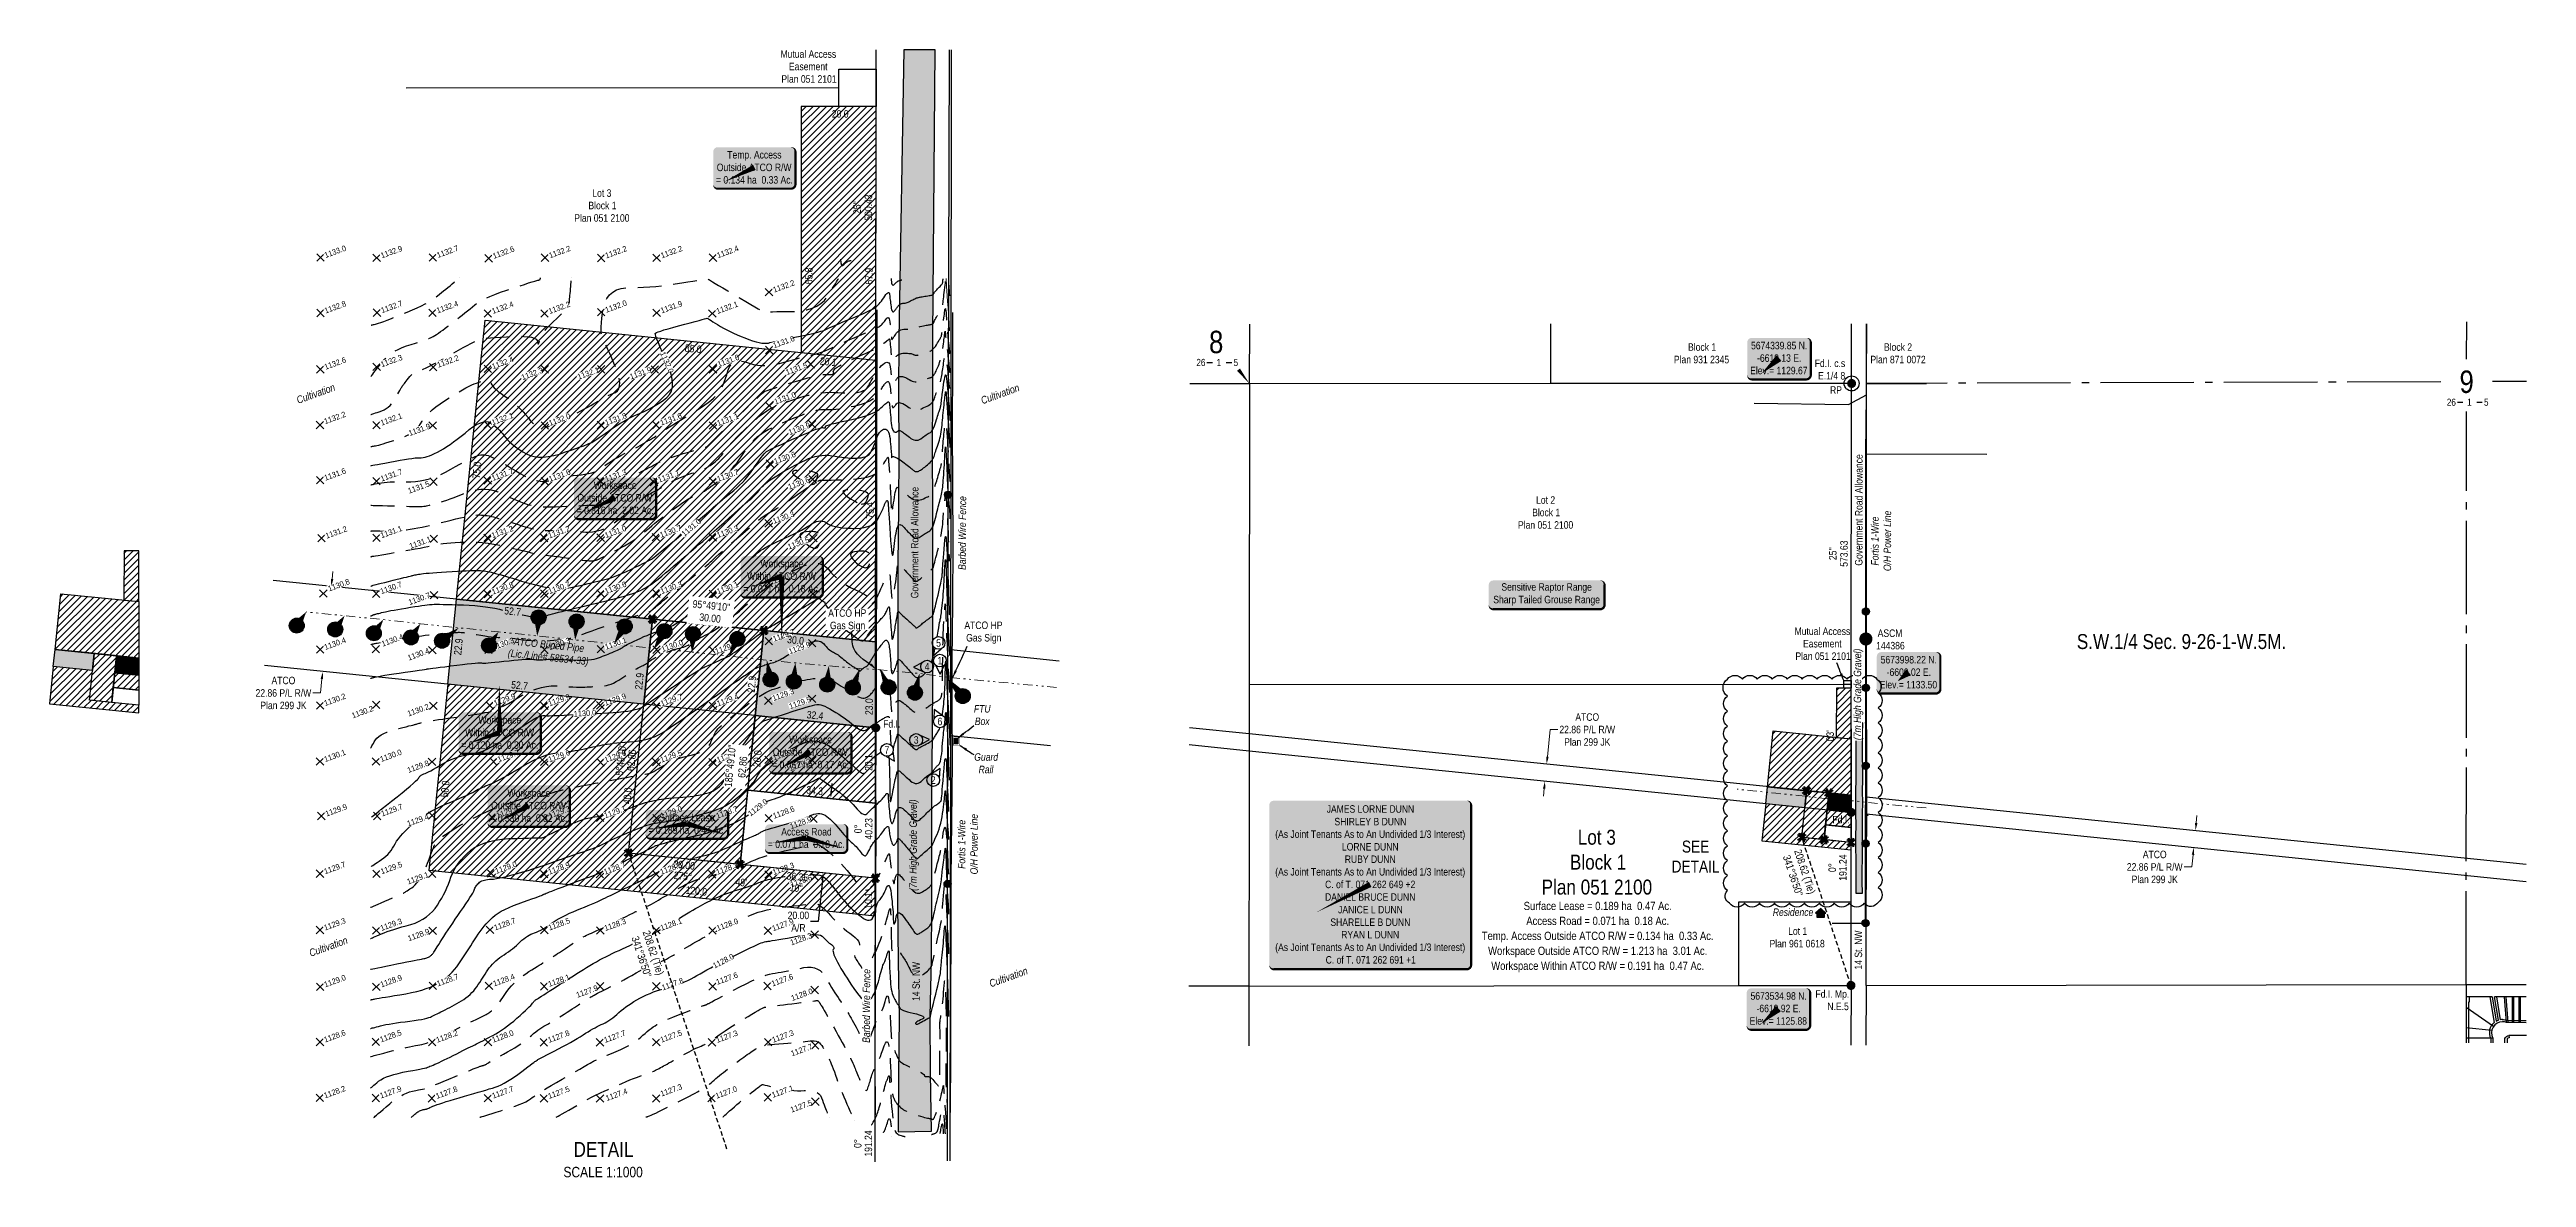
# Model space of a CAD drawing. Extents: x -11065 to -3171, y 5673278 to 5678514.
# Drawn here: x -9029 to -5717, y 5673278 to 5674786 of the extents above; entities that cross this region are included whole.
import ezdxf
from ezdxf.enums import TextEntityAlignment as Align

# ---------------------------------------------------------------- set-up
doc = ezdxf.new("R2010")
doc.units = 0
doc.header["$LTSCALE"] = 5
doc.header["$PDMODE"] = 3
doc.header["$PDSIZE"] = 5
for name, pattern in [('CENTERLINEX33', [6.5, 2.5, -1, 0.5, -1, 0.5, -1]), ('DASHED2', [9.525, 6.35, -3.175]), ('DASHED4', [1.875, 1.25, -0.625]), ('foc-QUARTERLINE', [33, 25, -3, 2, -3]), ('foc-TIELINE', [1.875, 1.25, -0.625])]:
    doc.linetypes.add(name, pattern=pattern)
doc.layers.get('Defpoints').update_dxf_attribs({"color": 9})
for name, color, linetype in [('10', 1, 'Continuous'), ('35', 37, 'Continuous'), ('9', 3, 'Continuous'), ('AS-FENCE-DASH', 48, 'foc-FENCE-DASH'), ('AS-OWNER', 7, 'Continuous'), ('AS-POWER-EXISTING-PP', 72, 'Continuous'), ('AS-POWER-OH-ATCO PIPELINES', 241, 'foc-OHPOWER'), ('AS-RESIDENCE', 14, 'Continuous'), ('AS-ROADS', 254, 'Continuous'), ('AS-WILDLIFE-BLOCK', 131, 'Continuous'), ('C-RW', 13, 'Continuous'), ('C-SYMBOL', 7, 'Continuous'), ('CG-NOTES', 7, 'Continuous'), ('Contour_Line_Intermediate', 8, 'DASHED2'), ('Contour_Line_Major', 7, 'Continuous'), ('D-TXT', 6, 'Continuous'), ('DETAIL-T', 7, 'Continuous'), ('EXISTING PIPE IP-T', 182, 'Continuous'), ('L-AREAREQUIRED', 7, 'Continuous'), ('L-AREAWORK', 5, 'Continuous'), ('L-BD', 7, 'Continuous'), ('L-MON', 1, 'Continuous'), ('L-QSEC', 8, 'foc-QUARTERLINE'), ('L-ROAD-T', 7, 'Continuous'), ('L-SEC', 7, 'Continuous'), ('L-SECLBL', 7, 'Continuous'), ('L-TIE', 7, 'foc-TIELINE'), ('L-TITLEDB', 4, 'Continuous'), ('L-TITLEDB-T', 4, 'Continuous'), ('P-ELEVATION', 7, 'Continuous'), ('P-PROPOSED', 10, 'Continuous'), ('P-PROPOSED-H', 21, 'Continuous'), ('P-TEMP WITHIN RW-H', 254, 'Continuous'), ('P-TEMP WITHIN-BLACK', 5, 'Continuous'), ('P-TEMP-ATCO PIPELINES', 104, 'Continuous'), ('P-TEMP-ATCO PIPELINES-H', 71, 'Continuous'), ('P-TEMP-ATCO PIPELINES-T', 104, 'Continuous'), ('P-TXT', 4, 'Continuous'), ('PROPOSED-SCOPE', 240, 'Continuous')]:
    doc.layers.add(name, color=color, linetype=linetype)
for name, color, linetype, lineweight in [('3D-CONTOURS', 7, 'Continuous', 0), ('AS-GENERAL', 48, 'Continuous', 18), ('C-RW-T', 13, 'Continuous', 9), ('EXISTING PIPE (EXIST OR HP)', 240, 'CENTERLINEX33', 20), ('T-ELEVATION', 48, 'Continuous', 18), ('T-ELEVATION-T', 48, 'Continuous', 18), ('T-TEXT', 48, 'Continuous', 18)]:
    doc.layers.add(name, color=color, linetype=linetype, lineweight=lineweight)
doc.layers.add('AS-STRUCTURE', color=7, linetype='Continuous', lineweight=30, true_color=0x595959)
for name, color, linetype, true_color in [('AS-STRUCTURE-H', 7, 'Continuous', 0xa8a8a8), ('AS-STRUCTURE-T', 7, 'Continuous', 0x454545), ('P-GROUND DISTURBANCE', 7, 'DASHED4', 0x454545)]:
    doc.layers.add(name, color=color, linetype=linetype, true_color=true_color)
doc.styles.add('100L', font='ARIALN.TTF', dxfattribs={"height": 11})
doc.styles.add('175L', font='ARIALN.TTF', dxfattribs={"height": 20})
doc.styles.add('80', font='ARIALN.TTF', dxfattribs={"height": 10})
doc.styles.add('80CG', font='ARIALN.TTF', dxfattribs={"height": 10})
doc.styles.add('80L', font='ARIALN.TTF', dxfattribs={"height": 10})
doc.styles.add('80LS', font='ARIALNI.TTF', dxfattribs={"height": 10})
doc.styles.add('ELEVATION', font='ARIALN.TTF', dxfattribs={"height": 2.5})
doc.styles.add('foc-LtypeFont', font='ARIALN.TTF', dxfattribs={"height": 7.35})
doc.styles.add('SIMPLEX', font='ARIALN.TTF')
doc.linetypes.add('foc-FENCE-DASH', pattern='A,0.5,-0.5,1,-0.5,1,-0.5,1,-0.5,1,-0.5,["X",foc-LtypeFont,S=0.2,R=0,X=-0.625,Y=-0.75],-0.5', length=7.5)
doc.linetypes.add('foc-OHPOWER', pattern='A,10,-1,["O/P",foc-LtypeFont,S=0.2,R=0,X=-0.5,Y=-0.75],-3.25', length=14.25)
doc.dimstyles.new('Compass 5 000', dxfattribs={"dimscale": 5, "dimtxt": 9, "dimasz": 2, "dimexe": 0.2, "dimexo": 0.0625, "dimgap": 0.5, "dimtad": 0, "dimtih": 1, "dimtoh": 1, "dimzin": 0, "dimdsep": 46, "dimtxsty": '80CG', "dimcen": 0.1, "dimse1": 1, "dimse2": 1, "dimclrd": 256, "dimclrt": 256, "dimaunit": 1, "dimadec": 4, "dimazin": 0, "dimtfac": 0.06, "dimtofl": 0, "dimtmove": 0, "dimatfit": 1, "dimfxl": 0.2, "dimtolj": 1, "dimtzin": 0, "dimlwd": -1, "dimarcsym": 0})
pattern_1 = [(45, (-2291.471, 1740.0404), (-4.488896226, 4.488896226), [])]
pattern_2 = [(45, (1126.2447, 2616.3617), (-4.488896226, 4.488896226), [])]
pattern_3 = [(45, (-1.8156, 1556.6015), (-4.488896226, 4.488896226), [])]

msp = doc.modelspace()

# ---------------------------------------------------------------- texts
at = {"layer": 'AS-POWER-OH-ATCO PIPELINES', "insert": (-7814.23, 5673682.929), "char_height": 9.99726, "attachment_point": 1, "rotation": 89.9439, "style": '100L'}
msp.add_mtext_dynamic_manual_height_columns('\\pi7.9886;{\\fArial Narrow|b0|i1|c0|p34;Fortis 1-Wire\\P\\pi0.58615;O/H Power Line}', width=80.67299, gutter_width=55, heights=[0], dxfattribs=at)
at = {"layer": 'AS-RESIDENCE', "insert": (-6724.452, 5673637.949), "char_height": 9.99726, "attachment_point": 1, "style": '100L'}
msp.add_mtext_dynamic_manual_height_columns('{\\fArial Narrow|b0|i1|c0|p34;Residence}', width=53.94038, gutter_width=55, heights=[0], dxfattribs=at)
at = {"layer": 'AS-STRUCTURE-T', "insert": (-7793.046, 5673909.855), "char_height": 9.99726, "attachment_point": 1, "style": '100L'}
msp.add_mtext_dynamic_manual_height_columns('\\pi0.32929;{\\fArial Narrow|b0|i1|c0|p34;FTU \\P\\pi1.5363;Box}', width=22.73984, gutter_width=55, heights=[0], dxfattribs=at)
at = {"layer": 'C-SYMBOL', "color": 3, "style": '175L'}
msp.add_text('S.W.1/4 Sec. 9-26-1-W.5M.', height=19.99451, dxfattribs=at).set_placement((-6177.952, 5673978.809), align=Align.BOTTOM_CENTER)
at = {"layer": 'C-SYMBOL', "color": 3, "attachment_point": 1, "style": '175L'}
for s, width, insert, char_height in [('\\pi24.658;Lot 3\\P\\pi19.417;Block 1\\P\\pi0.49991;Plan 051 2100', 73.42879, (-8327.61, 5674599.429), 9.99726), ('\\pi62.552;Lot 3\\P\\pi52.07;Block 1\\P\\pi14.236;Plan 051 2100', 173.33032, (-7047.815, 5673743.203), 19.99451)]:
    msp.add_mtext_dynamic_manual_height_columns(s, width=width, gutter_width=50, heights=[0], dxfattribs=dict(at, insert=insert, char_height=char_height))
at = {"layer": 'CG-NOTES', "color": 3, "insert": (-8342.037, 5673325.805), "char_height": 19.99451, "width": 105.47665, "attachment_point": 1, "style": '80CG'}
msp.add_mtext('\\pi13.936;DETAIL\\P\\pi0.46277;{\\H0.7x;SCALE 1:1000}', dxfattribs=at)
at = {"layer": 'DETAIL-T', "color": 3, "insert": (-6827.709, 5673707.313), "char_height": 15.9956, "width": 63.61867, "attachment_point": 5, "style": '80CG'}
msp.add_mtext('SEE\\PDETAIL', dxfattribs=at)
at = {"layer": 'L-AREAREQUIRED', "color": 5, "style": '100L'}
for s, p in [('Surface Lease = 0.189 ha  0.47 Ac.', (-6958.639, 5673632.499)), ('Access Road = 0.071 ha  0.18 Ac.', (-6958.639, 5673612.505))]:
    msp.add_text(s, height=10.99698, dxfattribs=at).set_placement(p, align=Align.BOTTOM_CENTER)
at = {"layer": 'L-AREAWORK', "color": 5, "style": '100L'}
for s, p in [('Temp. Access Outside ATCO R/W = 0.134 ha  0.33 Ac.', (-6958.639, 5673592.51)), ('Workspace Outside ATCO R/W = 1.213 ha  3.01 Ac.', (-6958.639, 5673572.516)), ('Workspace Within ATCO R/W = 0.191 ha  0.47 Ac.', (-6958.639, 5673552.521))]:
    msp.add_text(s, height=10.99698, dxfattribs=at).set_placement(p, align=Align.BOTTOM_CENTER)
at = {"layer": 'L-BD', "style": '80L'}
for s, rotation, p in [("25''", 89.9534, (-7948.842, 5674575.036)), ('500.43', 89.9534, (-7933.846, 5674575.024)), ("25''", 89.9534, (-6644.299, 5674112.283)), ("03'", 89.9193, (-6647.857, 5673868.782)), ('0°', 89.9193, (-7947.683, 5673744.443)), ('40.23', 89.9193, (-7933.437, 5673744.422)), ('0°', 89.9193, (-6645.039, 5673692.564)), ('191.24', 89.9193, (-6630.793, 5673692.544)), ('0°', 89.9193, (-7948.095, 5673323.683)), ('191.24', 89.9193, (-7933.849, 5673323.662))]:
    msp.add_text(s, height=9.9973, rotation=rotation, dxfattribs=at).set_placement(p, align=Align.MIDDLE)
at = {"layer": 'L-BD', "insert": (-6676.871, 5673688.714), "char_height": 9.99726, "width": 66.35121, "attachment_point": 2, "rotation": 288.386559, "style": '80L'}
msp.add_mtext("208.62 (Tie) 341°36'50''", dxfattribs=at)
at = {"layer": 'L-MON', "char_height": 10, "attachment_point": 1, "style": '80L'}
for s, width, insert in [('\\pi1.0618;Fd.I. c.s\\P\\pi5.5297;E.1/4 8', 40.41378, (-6669.502, 5674371.824)), ('\\pi2.7751;ASCM \\P\\pi0.66392;144386', 37.78076, (-6587.028, 5674010.966)), ('\\pi1.0618;Fd.I.', 22.04407, (-7915.129, 5673889.663)), ('\\pi1.0618;Fd.I.', 22.04407, (-6645.783, 5673761.699)), ('\\pi1.105;Fd.I. Mp.\\P\\pi17.053;N.E.5', 44.37241, (-6668.56, 5673528.656))]:
    msp.add_mtext_dynamic_manual_height_columns(s, width=width, gutter_width=50, heights=[0], dxfattribs=dict(at, insert=insert))
at = {"layer": 'L-ROAD-T', "attachment_point": 1, "rotation": 89.9439, "style": '100L', "bg_fill": 1, "box_fill_scale": 1.1, "bg_fill_color": 254, "bg_fill_transparency": 0}
for s, width, insert, char_height in [('Government Road Allowance', 148.60614, (-7876.996, 5674052.66), 9.99726), ('14 St. NW', 52.20095, (-7875.054, 5673514.26), 9.9973)]:
    msp.add_mtext_dynamic_manual_height_columns(s, width=width, gutter_width=55, heights=[0], dxfattribs=dict(at, insert=insert, char_height=char_height))
at = {"layer": 'L-TITLEDB-T', "char_height": 9.99726, "attachment_point": 1, "style": '80L'}
for s, insert in [('\\pi69.368;Block 1\\P\\pi50.406;Plan 931 2345', (-6907.171, 5674393.507)), ('\\pi68.611;Block 2\\P\\pi50.471;Plan 871 0072', (-6644.417, 5674393.507)), ('\\pi74.639;Lot 2\\P\\pi69.368;Block 1\\P\\pi50.451;Plan 051 2100', (-7115.66, 5674189.014)), ('\\pi75.396;Lot 1\\P\\pi50.427;Plan 961 0618', (-6779.331, 5673612.601))]:
    msp.add_mtext_dynamic_manual_height_columns(s, width=173.33032, gutter_width=50, heights=[0], dxfattribs=dict(at, insert=insert))
at = {"layer": 'P-GROUND DISTURBANCE', "linetype": 'Continuous', "style": '80L'}
for s, rotation, p in [('22.9', 84.179879, (-8482.131, 5673987.781)), ('23.0', 89.270239, (-7932.872, 5673907.709))]:
    msp.add_text(s, height=9.9973, rotation=rotation, dxfattribs=at).set_placement(p, align=Align.MIDDLE)
at = {"layer": 'P-TEMP-ATCO PIPELINES-T', "style": '80L'}
for s, rotation, p in [('20.0', 0.0508, (-7971.506, 5674700.334)), ('67.9', 89.9439, (-7933.027, 5674483.204)), ('20.1', 354.179879, (-7987.468, 5674368.921)), ('75.4', 89.9439, (-7931.673, 5674170.276)), ('20.1', 90.074, (-7933.353, 5673832.984)), ('34.3', 354.179879, (-8005.598, 5673795.558)), ('10.1', 90.074, (-7933.827, 5673648.687))]:
    msp.add_text(s, height=9.9973, rotation=rotation, dxfattribs=at).set_placement(p, align=Align.MIDDLE)
at = {"layer": 'T-TEXT', "style": '80LS'}
for p in [(-7757.71, 5674325.843), (-7746.574, 5673546.223)]:
    msp.add_text('Cultivation', height=9.99726, rotation=20, dxfattribs=at).set_placement(p, align=Align.MIDDLE_CENTER)
at = {"layer": 'T-TEXT', "insert": (-7813.583, 5674090.595), "char_height": 9.99726, "attachment_point": 1, "rotation": 89.675953, "style": '100L'}
msp.add_mtext_dynamic_manual_height_columns('{\\fArial Narrow|b0|i1|c0|p34;Barbed Wire Fence}', width=98.50382, gutter_width=55, heights=[0], dxfattribs=at)
at = {"layer": 'T-TEXT', "insert": (-7787.961, 5673845.421), "char_height": 9.99726, "attachment_point": 1, "style": '100L'}
msp.add_mtext_dynamic_manual_height_columns('\\pi-4.2704;{\\fArial Narrow|b0|i1|c0|p34;Guard\\P\\pi1.5431;Rail}', width=22.73984, gutter_width=55, heights=[0], dxfattribs=at)
at = {"layer": 'T-TEXT', "insert": (-7879.119, 5673661.45), "char_height": 9.99726, "attachment_point": 1, "rotation": 89.9439, "style": '100L', "bg_fill": 1, "box_fill_scale": 1.1, "bg_fill_color": 254, "bg_fill_transparency": 0}
msp.add_mtext_dynamic_manual_height_columns('{\\fArial Narrow|b0|i1|c0|p34;(7m High Grade Gravel)}', width=121.67572, gutter_width=55, heights=[0], dxfattribs=at)

# ---------------------------------------------------------------- blocks, each defined once
blk = doc.blocks.new('fdia')
at = {"color": 255, "const_width": 1}
blk.add_lwpolyline([(-0.5, 0, 1), (0.5, 0, 1)], format="xyb", close=True, dxfattribs=at)
blk = doc.blocks.new('Fdiaa')
blk.add_blockref('fdia', (0, 0))
blk = doc.blocks.new('fdib')
at = {"color": 1, "const_width": 1.6}
blk.add_lwpolyline([(-0.4, 0, 1), (0.4, 0, 1)], format="xyb", close=True, dxfattribs=at)
at = {"color": 1}
blk.add_circle((0, 0), 0.8, dxfattribs=at)
blk = doc.blocks.new('Fdibb')
blk.add_blockref('fdib', (0, 0))
blk = doc.blocks.new('fdicc')
for name in ['Fdibb', 'Fdiaa']:
    blk.add_blockref(name, (0, 0))
blk = doc.blocks.new('FDI')
blk.add_blockref('fdicc', (0, 0))
blk = doc.blocks.new('ascmfa')
at = {"color": 255, "linetype": 'Continuous', "const_width": 1.75}
blk.add_lwpolyline([(-0.875, 0, 1), (0.875, 0, 1)], format="xyb", close=True, dxfattribs=at)
blk = doc.blocks.new('Ascmfaa')
blk.add_blockref('ascmfa', (0, 0))
blk = doc.blocks.new('ascmfb')
at = {"color": 1, "linetype": 'Continuous'}
blk.add_circle((0, 0), 1.5, dxfattribs=at)
blk.add_solid([(0, 1.49), (-1.3, -0.76), (1.3, -0.76)], dxfattribs=at)
blk = doc.blocks.new('Ascmfbb')
at = {"linetype": 'Continuous'}
blk.add_blockref('ascmfb', (0, 0), dxfattribs=at)
blk = doc.blocks.new('ascmfcc')
at = {"linetype": 'Continuous'}
for name in ['Ascmfaa', 'Ascmfbb']:
    blk.add_blockref(name, (0, 0), dxfattribs=at)
blk = doc.blocks.new('ASCM')
at = {"linetype": 'Continuous'}
blk.add_blockref('ascmfcc', (0, 0), dxfattribs=at)
blk = doc.blocks.new('POWERPOLE')
h = blk.add_hatch(color=255)
edge = h.paths.add_edge_path()
edge.add_arc((0, 0), 0.96, 0, 360)
at = {"linetype": 'Continuous'}
for p, q in [((0.68, -0.68), (-0.68, 0.68)), ((-0.68, -0.68), (0.68, 0.68))]:
    blk.add_line(p, q, dxfattribs=at)
blk.add_circle((0, 0), 0.96, dxfattribs=at)
blk = doc.blocks.new('*D423')
at = {"layer": 'C-RW-T', "transparency": 16777216}
for p, q in [((-7025.8, 5673840.8), (-7022.1, 5673877.1)), ((-7022.1, 5673877.1), (-7012.1, 5673877.1)), ((-7030.2, 5673798.1), (-7031.2, 5673788.2))]:
    blk.add_line(p, q, dxfattribs=at)
for points in [[(-7027.5, 5673840.9), (-7024.2, 5673840.6), (-7026.9, 5673830.8)], [(-7031.8, 5673798.3), (-7028.5, 5673798), (-7029.2, 5673808.1)]]:
    blk.add_solid(points, dxfattribs=at)
at = {"layer": 'Defpoints', "color": 0, "transparency": 16777216}
for p in [(-7105, 5673815.8), (-7102.7, 5673838.6), (-7029.2, 5673808.1)]:
    blk.add_point(p, dxfattribs=at)
at = {"layer": 'C-RW-T', "transparency": 16777216, "insert": (-6972.6, 5673877.1), "char_height": 10, "attachment_point": 5, "style": '80CG'}
blk.add_mtext('\\A1;ATCO\\P22.86 P/L R/W\\PPlan 299 JK', dxfattribs=at)
blk = doc.blocks.new('L-SECLBL')
at = {"layer": '9', "color": 7}
for p, q in [((-5.1, -27.8), (-12.3, -27.8)), ((20.7, -27.8), (13.5, -27.8))]:
    blk.add_line(p, q, dxfattribs=at)
at = {"layer": '10', "color": 2, "style": 'SIMPLEX'}
blk.add_attdef('SEC', text='', height=30, dxfattribs=at).set_placement((0, 0), align=Align.MIDDLE)
at = {"layer": '10', "color": 5, "style": '80L'}
blk.add_attdef('TWP', text='', height=9.5, dxfattribs=at).set_placement((-14.4, -27.4), align=Align.MIDDLE_RIGHT)
blk.add_attdef('RGE', text='', height=9.5, dxfattribs=at).set_placement((3.6, -27.4), align=Align.MIDDLE_CENTER)
blk.add_attdef('MER', text='', height=9.5, dxfattribs=at).set_placement((23.2, -27.4), align=Align.MIDDLE_LEFT)
blk = doc.blocks.new('*D424')
at = {"layer": 'C-RW-T', "transparency": 16777216}
for p, q in [((-6158.3, 5673752.2), (-6157.3, 5673762.2)), ((-6164.3, 5673693.4), (-6174.3, 5673693.4)), ((-6162.6, 5673709.6), (-6164.3, 5673693.4))]:
    blk.add_line(p, q, dxfattribs=at)
for points in [[(-6159.9, 5673752.4), (-6156.6, 5673752.1), (-6159.3, 5673742.3)], [(-6164.3, 5673709.8), (-6161, 5673709.4), (-6161.6, 5673719.6)]]:
    blk.add_solid(points, dxfattribs=at)
at = {"layer": 'Defpoints', "color": 0, "transparency": 16777216}
for p in [(-6161.6, 5673719.6), (-6087.2, 5673712), (-6084.9, 5673734.7)]:
    blk.add_point(p, dxfattribs=at)
at = {"layer": 'C-RW-T', "transparency": 16777216, "insert": (-6213.8, 5673693.4), "char_height": 10, "attachment_point": 5, "style": '80CG'}
blk.add_mtext('\\A1;ATCO\\P22.86 P/L R/W\\PPlan 299 JK', dxfattribs=at)
blk = doc.blocks.new('res_occ')
for points in [[(0.1, 0.89), (-1.26, -0.37), (1.46, -0.37)], [(-0.9, -1.43), (1.1, -1.43), (1.1, -0.37), (-0.9, -0.37)]]:
    blk.add_hatch(color=14).paths.add_polyline_path(points)
at = {"color": 14}
for points in [[(0.1, 0.89), (-1.26, -0.37), (1.46, -0.37)], [(-0.9, -1.43), (1.1, -1.43), (1.1, -0.37), (-0.9, -0.37)]]:
    blk.add_lwpolyline(points, close=True, dxfattribs=at)
blk = doc.blocks.new('*U427')
at = {"layer": 'P-ELEVATION'}
h = blk.add_hatch(color=111, dxfattribs=at)
h.dxf.hatch_style = 1
edge = h.paths.add_edge_path()
edge.add_ellipse((0, 0), major_axis=(-10, 0), ratio=1, start_angle=0, end_angle=360)
at = {"layer": 'P-ELEVATION', "color": 7, "flags": 128}
blk.add_lwpolyline([(0, 0, 12.5, 0, 0), (-22, 25.3, 0, 0, 0)], format="xyseb", dxfattribs=at)
at = {"layer": 'P-ELEVATION', "color": 7}
blk.add_ellipse((0, 0), major_axis=(-10, 0), ratio=1, dxfattribs=at)
at = {"layer": 'P-ELEVATION', "style": '80'}
blk.add_attdef('ELEVATION', text='', height=10, dxfattribs=at).set_placement((0, 0), align=Align.MIDDLE_CENTER)
blk = doc.blocks.new('*U430')
at = {"layer": 'P-ELEVATION'}
h = blk.add_hatch(color=111, dxfattribs=at)
h.dxf.hatch_style = 1
edge = h.paths.add_edge_path()
edge.add_ellipse((0, 0), major_axis=(-10, 0), ratio=1, start_angle=0, end_angle=360)
at = {"layer": 'P-ELEVATION', "color": 7, "flags": 128}
blk.add_lwpolyline([(0, 0, 12.5, 0, 0), (-11.4, 23.4, 0, 0, 0)], format="xyseb", dxfattribs=at)
at = {"layer": 'P-ELEVATION', "color": 7}
blk.add_ellipse((0, 0), major_axis=(-10, 0), ratio=1, dxfattribs=at)
at = {"layer": 'P-ELEVATION', "style": '80'}
blk.add_attdef('ELEVATION', text='', height=10, dxfattribs=at).set_placement((0, 0), align=Align.MIDDLE_CENTER)
blk = doc.blocks.new('*U429')
at = {"layer": 'P-ELEVATION'}
h = blk.add_hatch(color=111, dxfattribs=at)
h.dxf.hatch_style = 1
edge = h.paths.add_edge_path()
edge.add_ellipse((0, 0), major_axis=(-10, 0), ratio=1, start_angle=0, end_angle=360)
at = {"layer": 'P-ELEVATION', "color": 7, "flags": 128}
blk.add_lwpolyline([(0, 0, 12.5, 0, 0), (6.4, 25.8, 0, 0, 0)], format="xyseb", dxfattribs=at)
at = {"layer": 'P-ELEVATION', "color": 7}
blk.add_ellipse((0, 0), major_axis=(-10, 0), ratio=1, dxfattribs=at)
at = {"layer": 'P-ELEVATION', "style": '80'}
blk.add_attdef('ELEVATION', text='', height=10, dxfattribs=at).set_placement((0, 0), align=Align.MIDDLE_CENTER)
blk = doc.blocks.new('*U431')
at = {"layer": 'P-ELEVATION'}
h = blk.add_hatch(color=111, dxfattribs=at)
h.dxf.hatch_style = 1
edge = h.paths.add_edge_path()
edge.add_ellipse((0, 0), major_axis=(-10, 0), ratio=1, start_angle=0, end_angle=360)
at = {"layer": 'P-ELEVATION', "color": 7, "flags": 128}
blk.add_lwpolyline([(0, 0, 12.5, 0, 0), (9.5, 25.5, 0, 0, 0)], format="xyseb", dxfattribs=at)
at = {"layer": 'P-ELEVATION', "color": 7}
blk.add_ellipse((0, 0), major_axis=(-10, 0), ratio=1, dxfattribs=at)
at = {"layer": 'P-ELEVATION', "style": '80'}
blk.add_attdef('ELEVATION', text='', height=10, dxfattribs=at).set_placement((0, 0), align=Align.MIDDLE_CENTER)
blk = doc.blocks.new('*U432')
at = {"layer": 'P-ELEVATION'}
h = blk.add_hatch(color=111, dxfattribs=at)
h.dxf.hatch_style = 1
edge = h.paths.add_edge_path()
edge.add_ellipse((0, 0), major_axis=(-10, 0), ratio=1, start_angle=0, end_angle=360)
at = {"layer": 'P-ELEVATION', "color": 7, "flags": 128}
blk.add_lwpolyline([(0, 0, 12.5, 0, 0), (2.1, 25, 0, 0, 0)], format="xyseb", dxfattribs=at)
at = {"layer": 'P-ELEVATION', "color": 7}
blk.add_ellipse((0, 0), major_axis=(-10, 0), ratio=1, dxfattribs=at)
at = {"layer": 'P-ELEVATION', "style": '80'}
blk.add_attdef('ELEVATION', text='', height=10, dxfattribs=at).set_placement((0, 0), align=Align.MIDDLE_CENTER)
blk = doc.blocks.new('*U467')
at = {"layer": 'P-ELEVATION'}
h = blk.add_hatch(color=111, dxfattribs=at)
h.dxf.hatch_style = 1
edge = h.paths.add_edge_path()
edge.add_ellipse((0, 0), major_axis=(-10, 0), ratio=1, start_angle=0, end_angle=360)
at = {"layer": 'P-ELEVATION', "color": 7, "flags": 128}
blk.add_lwpolyline([(0, 0, 12.5, 0, 0), (-5.1, 25.8, 0, 0, 0)], format="xyseb", dxfattribs=at)
at = {"layer": 'P-ELEVATION', "color": 7}
blk.add_ellipse((0, 0), major_axis=(-10, 0), ratio=1, dxfattribs=at)
at = {"layer": 'P-ELEVATION', "style": '80'}
blk.add_attdef('ELEVATION', text='', height=10, dxfattribs=at).set_placement((0, 0), align=Align.MIDDLE_CENTER)
blk = doc.blocks.new('*U470')
at = {"layer": 'P-ELEVATION'}
h = blk.add_hatch(color=111, dxfattribs=at)
h.dxf.hatch_style = 1
edge = h.paths.add_edge_path()
edge.add_ellipse((0, 0), major_axis=(-10, 0), ratio=1, start_angle=0, end_angle=360)
at = {"layer": 'P-ELEVATION', "color": 7, "flags": 128}
blk.add_lwpolyline([(0, 0, 12.5, 0, 0), (-1.2, -24.1, 0, 0, 0)], format="xyseb", dxfattribs=at)
at = {"layer": 'P-ELEVATION', "color": 7}
blk.add_ellipse((0, 0), major_axis=(-10, 0), ratio=1, dxfattribs=at)
at = {"layer": 'P-ELEVATION', "style": '80'}
blk.add_attdef('ELEVATION', text='', height=10, dxfattribs=at).set_placement((0, 0), align=Align.MIDDLE_CENTER)
blk = doc.blocks.new('*U476')
at = {"layer": 'P-ELEVATION'}
h = blk.add_hatch(color=111, dxfattribs=at)
h.dxf.hatch_style = 1
edge = h.paths.add_edge_path()
edge.add_ellipse((0, 0), major_axis=(-10, 0), ratio=1, start_angle=0, end_angle=360)
at = {"layer": 'P-ELEVATION', "color": 7, "flags": 128}
blk.add_lwpolyline([(0, 0, 12.5, 0, 0), (-14, -22.9, 0, 0, 0)], format="xyseb", dxfattribs=at)
at = {"layer": 'P-ELEVATION', "color": 7}
blk.add_ellipse((0, 0), major_axis=(-10, 0), ratio=1, dxfattribs=at)
at = {"layer": 'P-ELEVATION', "style": '80'}
blk.add_attdef('ELEVATION', text='', height=10, dxfattribs=at).set_placement((0, 0), align=Align.MIDDLE_CENTER)
blk = doc.blocks.new('*U433')
at = {"layer": 'P-ELEVATION'}
h = blk.add_hatch(color=111, dxfattribs=at)
h.dxf.hatch_style = 1
edge = h.paths.add_edge_path()
edge.add_ellipse((0, 0), major_axis=(-10, 0), ratio=1, start_angle=0, end_angle=360)
at = {"layer": 'P-ELEVATION', "color": 7, "flags": 128}
blk.add_lwpolyline([(0, 0, 12.5, 0, 0), (-14.5, -23.7, 0, 0, 0)], format="xyseb", dxfattribs=at)
at = {"layer": 'P-ELEVATION', "color": 7}
blk.add_ellipse((0, 0), major_axis=(-10, 0), ratio=1, dxfattribs=at)
at = {"layer": 'P-ELEVATION', "style": '80'}
blk.add_attdef('ELEVATION', text='', height=10, dxfattribs=at).set_placement((0, 0), align=Align.MIDDLE_CENTER)
blk = doc.blocks.new('*U472')
at = {"layer": 'P-ELEVATION'}
h = blk.add_hatch(color=111, dxfattribs=at)
h.dxf.hatch_style = 1
edge = h.paths.add_edge_path()
edge.add_ellipse((0, 0), major_axis=(-10, 0), ratio=1, start_angle=0, end_angle=360)
at = {"layer": 'P-ELEVATION', "color": 7, "flags": 128}
blk.add_lwpolyline([(0, 0, 12.5, 0, 0), (-1.9, -24.7, 0, 0, 0)], format="xyseb", dxfattribs=at)
at = {"layer": 'P-ELEVATION', "color": 7}
blk.add_ellipse((0, 0), major_axis=(-10, 0), ratio=1, dxfattribs=at)
at = {"layer": 'P-ELEVATION', "style": '80'}
blk.add_attdef('ELEVATION', text='', height=10, dxfattribs=at).set_placement((0, 0), align=Align.MIDDLE_CENTER)
blk = doc.blocks.new('*U471')
at = {"layer": 'P-ELEVATION'}
h = blk.add_hatch(color=111, dxfattribs=at)
h.dxf.hatch_style = 1
edge = h.paths.add_edge_path()
edge.add_ellipse((0, 0), major_axis=(-10, 0), ratio=1, start_angle=0, end_angle=360)
at = {"layer": 'P-ELEVATION', "color": 7, "flags": 128}
blk.add_lwpolyline([(0, 0, 12.5, 0, 0), (-1.9, -24.7, 0, 0, 0)], format="xyseb", dxfattribs=at)
at = {"layer": 'P-ELEVATION', "color": 7}
blk.add_ellipse((0, 0), major_axis=(-10, 0), ratio=1, dxfattribs=at)
at = {"layer": 'P-ELEVATION', "style": '80'}
blk.add_attdef('ELEVATION', text='', height=10, dxfattribs=at).set_placement((0, 0), align=Align.MIDDLE_CENTER)
blk = doc.blocks.new('*U434')
at = {"layer": 'P-ELEVATION'}
h = blk.add_hatch(color=111, dxfattribs=at)
h.dxf.hatch_style = 1
edge = h.paths.add_edge_path()
edge.add_ellipse((0, 0), major_axis=(-10, 0), ratio=1, start_angle=0, end_angle=360)
at = {"layer": 'P-ELEVATION', "color": 7, "flags": 128}
blk.add_lwpolyline([(0, 0, 12.5, 0, 0), (12.6, 18.3, 0, 0, 0)], format="xyseb", dxfattribs=at)
at = {"layer": 'P-ELEVATION', "color": 7}
blk.add_ellipse((0, 0), major_axis=(-10, 0), ratio=1, dxfattribs=at)
at = {"layer": 'P-ELEVATION', "style": '80'}
blk.add_attdef('ELEVATION', text='', height=10, dxfattribs=at).set_placement((0, 0), align=Align.MIDDLE_CENTER)
blk = doc.blocks.new('*U466')
at = {"layer": 'P-ELEVATION'}
h = blk.add_hatch(color=111, dxfattribs=at)
h.dxf.hatch_style = 1
edge = h.paths.add_edge_path()
edge.add_ellipse((0, 0), major_axis=(-10, 0), ratio=1, start_angle=0, end_angle=360)
at = {"layer": 'P-ELEVATION', "color": 7, "flags": 128}
blk.add_lwpolyline([(0, 0, 12.5, 0, 0), (22.3, 17.3, 0, 0, 0)], format="xyseb", dxfattribs=at)
at = {"layer": 'P-ELEVATION', "color": 7}
blk.add_ellipse((0, 0), major_axis=(-10, 0), ratio=1, dxfattribs=at)
at = {"layer": 'P-ELEVATION', "style": '80'}
blk.add_attdef('ELEVATION', text='', height=10, dxfattribs=at).set_placement((0, 0), align=Align.MIDDLE_CENTER)
blk = doc.blocks.new('*U437')
h = blk.add_hatch(color=254)
edge = h.paths.add_edge_path()
edge.add_line((-36.5, -28.5), (36.5, -28.5))
edge.add_arc((36.5, -22.5), 6, 270, 360)
edge.add_line((42.5, -22.5), (42.5, 21))
edge.add_arc((36.5, 21), 6, 0, 90)
edge.add_line((36.5, 27), (-36.5, 27))
edge.add_arc((-36.5, 21), 6, 90, 180)
edge.add_line((-42.5, 21), (-42.5, -22.5))
edge.add_arc((-36.5, -22.5), 6, 180, 270)
at = {"color": 1, "flags": 128}
blk.add_lwpolyline([(-36.5, -28.5, 3, 3, 0), (36.5, -28.5, 3, 3, 0.414214), (42.5, -22.5, 3, 3, 0), (42.5, 21, 3, 0, 0.414214), (36.5, 27, 0, 0, 0), (-36.5, 27, 0, 0, 0.414214), (-42.5, 21, 0, 0, 0), (-42.5, -22.5, 0, 3, 0.414214)], format="xyseb", close=True, dxfattribs=at)
blk.add_lwpolyline([(-23.2, -20.6, 0, 10, 0), (0, 0, 5, 5, 0)], format="xyseb", dxfattribs=at)
at = {"color": 1, "style": '80'}
blk.add_attdef('ENTER_TEXT_001', (-36, -5), '', height=10, dxfattribs=at)
blk = doc.blocks.new('*U438')
at = {"layer": '35', "color": 3}
blk.add_circle((0, 0), 10, dxfattribs=at)
at = {"layer": '35', "color": 3, "style": '80'}
blk.add_attdef('RP_001', (-28.8, -13.8), '', height=10, dxfattribs=at)
blk = doc.blocks.new('*U440')
at = {"layer": 'CG-NOTES', "color": 182}
blk.add_lwpolyline([(8.2, 2.2), (9, 15.6), (-2.2, 8.2)], dxfattribs=at)
blk.add_circle((0, 0), 8.49, dxfattribs=at)
at = {"color": 182, "style": '80L'}
blk.add_attdef('#', text='', height=10, dxfattribs=at).set_placement((0, 0), align=Align.MIDDLE_CENTER)
blk = doc.blocks.new('*U441')
at = {"layer": 'CG-NOTES', "color": 182}
blk.add_lwpolyline([(-5.9, -6.1), (0.3, -18), (6.1, -5.9)], dxfattribs=at)
blk.add_circle((0, 0), 8.49, dxfattribs=at)
at = {"color": 182, "style": '80L'}
blk.add_attdef('#', text='', height=10, dxfattribs=at).set_placement((0, 0), align=Align.MIDDLE_CENTER)
blk = doc.blocks.new('*U442')
at = {"layer": 'CG-NOTES', "color": 182}
blk.add_lwpolyline([(6.1, -5.9), (18, 0.4), (5.9, 6.1)], dxfattribs=at)
blk.add_circle((0, 0), 8.49, dxfattribs=at)
at = {"color": 182, "style": '80L'}
blk.add_attdef('#', text='', height=10, dxfattribs=at).set_placement((0, 0), align=Align.MIDDLE_CENTER)
blk = doc.blocks.new('*U443')
at = {"layer": 'CG-NOTES', "color": 182}
blk.add_lwpolyline([(-6.3, 5.7), (-18, -0.9), (-5.7, -6.3)], dxfattribs=at)
blk.add_circle((0, 0), 8.49, dxfattribs=at)
at = {"color": 182, "style": '80L'}
blk.add_attdef('#', text='', height=10, dxfattribs=at).set_placement((0, 0), align=Align.MIDDLE_CENTER)
blk = doc.blocks.new('*U444')
at = {"layer": 'CG-NOTES', "color": 182}
blk.add_lwpolyline([(-7.8, -3.3), (-6.8, -16.6), (3.3, -7.8)], dxfattribs=at)
blk.add_circle((0, 0), 8.49, dxfattribs=at)
at = {"color": 182, "style": '80L'}
blk.add_attdef('#', text='', height=10, dxfattribs=at).set_placement((0, 0), align=Align.MIDDLE_CENTER)
blk = doc.blocks.new('*U445')
at = {"layer": 'CG-NOTES', "color": 182}
blk.add_lwpolyline([(2.8, 8), (-7.9, 16.2), (-8, 2.8)], dxfattribs=at)
blk.add_circle((0, 0), 8.49, dxfattribs=at)
at = {"color": 182, "style": '80L'}
blk.add_attdef('#', text='', height=10, dxfattribs=at).set_placement((0, 0), align=Align.MIDDLE_CENTER)
blk = doc.blocks.new('*U446')
at = {"layer": 'CG-NOTES', "color": 182}
blk.add_lwpolyline([(-1.6, -8.3), (10.1, -14.9), (8.3, -1.6)], dxfattribs=at)
blk.add_circle((0, 0), 8.49, dxfattribs=at)
at = {"color": 182, "style": '80L'}
blk.add_attdef('#', text='', height=10, dxfattribs=at).set_placement((0, 0), align=Align.MIDDLE_CENTER)
blk = doc.blocks.new('*U456')
h = blk.add_hatch(color=255)
edge = h.paths.add_edge_path()
edge.add_line((-71.5, -20), (71.5, -20))
edge.add_arc((71.5, -14), 6, 270, 360)
edge.add_line((77.5, -14), (77.5, 12.5))
edge.add_arc((71.5, 12.5), 6, 0, 90)
edge.add_line((71.5, 18.5), (-71.5, 18.5))
edge.add_arc((-71.5, 12.5), 6, 90, 180)
edge.add_line((-77.5, 12.5), (-77.5, -14))
edge.add_arc((-71.5, -14), 6, 180, 270)
at = {"color": 131, "flags": 128}
blk.add_lwpolyline([(-71.5, -20, 3, 3, 0), (71.5, -20, 3, 3, 0.414214), (77.5, -14, 3, 3, 0), (77.5, 12.5, 3, 0, 0.414214), (71.5, 18.5, 0, 0, 0), (-71.5, 18.5, 0, 0, 0.414214), (-77.5, 12.5, 0, 0, 0), (-77.5, -14, 0, 3, 0.414214)], format="xyseb", close=True, dxfattribs=at)
at = {"color": 131, "style": '80'}
blk.add_attdef('ENTER_TEXT_001', (-36, -5), '', height=10, dxfattribs=at)
blk = doc.blocks.new('*D457')
at = {"layer": 'C-RW-T', "transparency": 16777216}
for p, q in [((-8650.9, 5674078.4), (-8649.9, 5674088.3)), ((-8664.5, 5673944.8), (-8666.5, 5673926)), ((-8666.5, 5673926), (-8676.5, 5673926))]:
    blk.add_line(p, q, dxfattribs=at)
for points in [[(-8652.6, 5674078.5), (-8649.3, 5674078.2), (-8651.9, 5674068.4)], [(-8666.2, 5673944.9), (-8662.9, 5673944.6), (-8663.5, 5673954.7)]]:
    blk.add_solid(points, dxfattribs=at)
at = {"layer": 'Defpoints', "color": 0, "transparency": 16777216}
for p in [(-8766.5, 5674080.1), (-8778.1, 5673966.4), (-8663.5, 5673954.7)]:
    blk.add_point(p, dxfattribs=at)
at = {"layer": 'C-RW-T', "transparency": 16777216, "insert": (-8716, 5673926), "char_height": 10, "attachment_point": 5, "style": '80CG'}
blk.add_mtext('\\A1;ATCO\\P22.86 P/L R/W\\PPlan 299 JK', dxfattribs=at)
blk = doc.blocks.new('*U459')
h = blk.add_hatch(color=59)
edge = h.paths.add_edge_path()
edge.add_line((-129, -113.5), (129, -113.5))
edge.add_arc((129, -107.5), 6, 270, 360)
edge.add_line((135, -107.5), (135, 106))
edge.add_arc((129, 106), 6, 0, 90)
edge.add_line((129, 112), (-129, 112))
edge.add_arc((-129, 106), 6, 90, 180)
edge.add_line((-135, 106), (-135, -107.5))
edge.add_arc((-129, -107.5), 6, 180, 270)
at = {"color": 1, "flags": 128}
blk.add_lwpolyline([(-129, -113.5, 3, 3, 0), (129, -113.5, 3, 3, 0.414214), (135, -107.5, 3, 3, 0), (135, 106, 3, 0, 0.414214), (129, 112, 0, 0, 0), (-129, 112, 0, 0, 0.414214), (-135, 106, 0, 0, 0), (-135, -107.5, 0, 3, 0.414214)], format="xyseb", close=True, dxfattribs=at)
blk.add_lwpolyline([(-72.5, -37.6, 0, 7.5, 0), (0, 0, 0, 0, 0)], format="xyseb", dxfattribs=at)
at = {"color": 1, "style": '80'}
blk.add_attdef('ENTER_TEXT_001', (-36, -5), '', height=10, dxfattribs=at)
blk = doc.blocks.new('*U460')
h = blk.add_hatch(color=254)
edge = h.paths.add_edge_path()
edge.add_line((-36.5, -28.5), (36.5, -28.5))
edge.add_arc((36.5, -22.5), 6, 270, 360)
edge.add_line((42.5, -22.5), (42.5, 21))
edge.add_arc((36.5, 21), 6, 0, 90)
edge.add_line((36.5, 27), (-36.5, 27))
edge.add_arc((-36.5, 21), 6, 90, 180)
edge.add_line((-42.5, 21), (-42.5, -22.5))
edge.add_arc((-36.5, -22.5), 6, 180, 270)
at = {"color": 1, "flags": 128}
blk.add_lwpolyline([(-36.5, -28.5, 3, 3, 0), (36.5, -28.5, 3, 3, 0.414214), (42.5, -22.5, 3, 3, 0), (42.5, 21, 3, 0, 0.414214), (36.5, 27, 0, 0, 0), (-36.5, 27, 0, 0, 0.414214), (-42.5, 21, 0, 0, 0), (-42.5, -22.5, 0, 3, 0.414214)], format="xyseb", close=True, dxfattribs=at)
blk.add_lwpolyline([(-14.8, -12.1, 0, 10, 0), (0, 0, 5, 5, 0)], format="xyseb", dxfattribs=at)
at = {"color": 1, "style": '80'}
blk.add_attdef('ENTER_TEXT_001', (-36, -5), '', height=10, dxfattribs=at)
blk = doc.blocks.new('*U462')
at = {"layer": 'P-TEMP-ATCO PIPELINES-T'}
h = blk.add_hatch(color=255, dxfattribs=at)
edge = h.paths.add_edge_path()
edge.add_line((-49, -28.5), (49, -28.5))
edge.add_arc((49, -22.5), 6, 270, 360)
edge.add_line((55, -22.5), (55, 21))
edge.add_arc((49, 21), 6, 0, 90)
edge.add_line((49, 27), (-49, 27))
edge.add_arc((-49, 21), 6, 90, 180)
edge.add_line((-55, 21), (-55, -22.5))
edge.add_arc((-49, -22.5), 6, 180, 270)
at = {"layer": 'P-TEMP-ATCO PIPELINES-T', "flags": 128}
blk.add_lwpolyline([(-49, -28.5, 3, 3, 0), (49, -28.5, 3, 3, 0.414214), (55, -22.5, 3, 3, 0), (55, 21, 3, 0, 0.414214), (49, 27, 0, 0, 0), (-49, 27, 0, 0, 0.414214), (-55, 21, 0, 0, 0), (-55, -22.5, 0, 3, 0.414214)], format="xyseb", close=True, dxfattribs=at)
blk.add_lwpolyline([(-39.9, -19.3, 0, 7.5, 0), (0, 0, 0, 0, 0)], format="xyseb", dxfattribs=at)
at = {"layer": 'P-TEMP-ATCO PIPELINES-T', "style": '80'}
blk.add_attdef('ENTER_TEXT_001', (-36, -5), '', height=10, dxfattribs=at)
blk = doc.blocks.new('*U463')
at = {"layer": 'P-TEMP WITHIN-BLACK'}
h = blk.add_hatch(color=255, dxfattribs=at)
edge = h.paths.add_edge_path()
edge.add_line((-49, -28.5), (49, -28.5))
edge.add_arc((49, -22.5), 6, 270, 360)
edge.add_line((55, -22.5), (55, 21))
edge.add_arc((49, 21), 6, 0, 90)
edge.add_line((49, 27), (-49, 27))
edge.add_arc((-49, 21), 6, 90, 180)
edge.add_line((-55, 21), (-55, -22.5))
edge.add_arc((-49, -22.5), 6, 180, 270)
at = {"layer": 'P-TEMP WITHIN-BLACK', "flags": 128}
for points in [[(-0.6, 65, 0, 7.5, 0), (0, 0, 0, 0, 0)], [(-40.2, -14.1, 0, 7.5, 0), (0, 0, 0, 0, 0)]]:
    blk.add_lwpolyline(points, format="xyseb", dxfattribs=at)
blk.add_lwpolyline([(-49, -28.5, 3, 3, 0), (49, -28.5, 3, 3, 0.414214), (55, -22.5, 3, 3, 0), (55, 21, 3, 0, 0.414214), (49, 27, 0, 0, 0), (-49, 27, 0, 0, 0.414214), (-55, 21, 0, 0, 0), (-55, -22.5, 0, 3, 0.414214)], format="xyseb", close=True, dxfattribs=at)
at = {"layer": 'P-TEMP WITHIN-BLACK', "style": '80'}
blk.add_attdef('ENTER_TEXT_001', (-36, -5), '', height=10, dxfattribs=at)
blk = doc.blocks.new('*U464')
at = {"layer": 'P-TEMP-ATCO PIPELINES-T'}
h = blk.add_hatch(color=255, dxfattribs=at)
edge = h.paths.add_edge_path()
edge.add_line((-49, -28.5), (49, -28.5))
edge.add_arc((49, -22.5), 6, 270, 360)
edge.add_line((55, -22.5), (55, 21))
edge.add_arc((49, 21), 6, 0, 90)
edge.add_line((49, 27), (-49, 27))
edge.add_arc((-49, 21), 6, 90, 180)
edge.add_line((-55, 21), (-55, -22.5))
edge.add_arc((-49, -22.5), 6, 180, 270)
at = {"layer": 'P-TEMP-ATCO PIPELINES-T', "flags": 128}
blk.add_lwpolyline([(-49, -28.5, 3, 3, 0), (49, -28.5, 3, 3, 0.414214), (55, -22.5, 3, 3, 0), (55, 21, 3, 0, 0.414214), (49, 27, 0, 0, 0), (-49, 27, 0, 0, 0.414214), (-55, 21, 0, 0, 0), (-55, -22.5, 0, 3, 0.414214)], format="xyseb", close=True, dxfattribs=at)
blk.add_lwpolyline([(-41.4, -22.3, 0, 7.5, 0), (0, 0, 0, 0, 0)], format="xyseb", dxfattribs=at)
at = {"layer": 'P-TEMP-ATCO PIPELINES-T', "style": '80'}
blk.add_attdef('ENTER_TEXT_001', (-36, -5), '', height=10, dxfattribs=at)
blk = doc.blocks.new('TEMP')
h = blk.add_hatch(color=255)
h.dxf.hatch_style = 1
h.paths.add_polyline_path([(0, 0.25), (-0.67, 1.15), (-0.67, 0.67), (-1.15, 0.67), (-0.25, 0), (-1.15, -0.67), (-0.67, -0.67), (-0.67, -1.15), (0, -0.25), (0.67, -1.15), (0.67, -0.67), (1.15, -0.67), (0.25, 0), (1.15, 0.67), (0.67, 0.67), (0.67, 1.15)])
h.paths.add_polyline_path([(0.57, 0.85), (0.57, 0.57), (0.85, 0.57), (0.08, 0), (0.85, -0.57), (0.57, -0.57), (0.57, -0.85), (0, -0.08), (-0.57, -0.85), (-0.57, -0.57), (-0.85, -0.57), (-0.08, 0), (-0.85, 0.57), (-0.57, 0.57), (-0.57, 0.85), (0, 0.08)], flags=16)
h = blk.add_hatch(color=1)
h.dxf.hatch_style = 1
h.paths.add_polyline_path([(0, 0.08), (-0.57, 0.85), (-0.57, 0.57), (-0.85, 0.57), (-0.08, 0), (-0.85, -0.57), (-0.57, -0.57), (-0.57, -0.85), (0, -0.08), (0.57, -0.85), (0.57, -0.57), (0.85, -0.57), (0.08, 0), (0.85, 0.57), (0.57, 0.57), (0.57, 0.85)])
at = {"color": 1}
for p, q in [((-0.08, 0), (0.08, 0)), ((0, 0.08), (0, -0.08))]:
    blk.add_line(p, q, dxfattribs=at)
at = {"color": 255, "flags": 128}
blk.add_lwpolyline([(-0.25, 0), (-1.15, 0.67), (-0.67, 0.67), (-0.67, 1.15), (0, 0.25), (0.67, 1.15), (0.67, 0.67), (1.15, 0.67), (0.25, 0), (1.15, -0.67), (0.67, -0.67), (0.67, -1.15), (0, -0.25), (-0.67, -1.15), (-0.67, -0.67), (-1.15, -0.67)], close=True, dxfattribs=at)
at = {"color": 1, "flags": 128}
blk.add_lwpolyline([(-0.08, 0), (-0.85, 0.57), (-0.57, 0.57), (-0.57, 0.85), (0, 0.08), (0.57, 0.85), (0.57, 0.57), (0.85, 0.57), (0.08, 0), (0.85, -0.57), (0.57, -0.57), (0.57, -0.85), (0, -0.08), (-0.57, -0.85), (-0.57, -0.57), (-0.85, -0.57)], close=True, dxfattribs=at)
blk = doc.blocks.new('*U473')
at = {"layer": 'P-TEMP WITHIN-BLACK'}
h = blk.add_hatch(color=255, dxfattribs=at)
edge = h.paths.add_edge_path()
edge.add_line((-49, -28.5), (49, -28.5))
edge.add_arc((49, -22.5), 6, 270, 360)
edge.add_line((55, -22.5), (55, 21))
edge.add_arc((49, 21), 6, 0, 90)
edge.add_line((49, 27), (-49, 27))
edge.add_arc((-49, 21), 6, 90, 180)
edge.add_line((-55, 21), (-55, -22.5))
edge.add_arc((-49, -22.5), 6, 180, 270)
at = {"layer": 'P-TEMP WITHIN-BLACK', "flags": 128}
blk.add_lwpolyline([(-49, -28.5, 3, 3, 0), (49, -28.5, 3, 3, 0.414214), (55, -22.5, 3, 3, 0), (55, 21, 3, 0, 0.414214), (49, 27, 0, 0, 0), (-49, 27, 0, 0, 0.414214), (-55, 21, 0, 0, 0), (-55, -22.5, 0, 3, 0.414214)], format="xyseb", close=True, dxfattribs=at)
for points in [[(-40.2, -14.1, 0, 7.5, 0), (0, 0, 0, 0, 0)], [(0, -89.3, 0, 7.5, 0), (0, 0, 0, 0, 0)]]:
    blk.add_lwpolyline(points, format="xyseb", dxfattribs=at)
at = {"layer": 'P-TEMP WITHIN-BLACK', "style": '80'}
blk.add_attdef('ENTER_TEXT_001', (-36, -5), '', height=10, dxfattribs=at)
blk = doc.blocks.new('*U475')
at = {"layer": 'P-ELEVATION'}
h = blk.add_hatch(color=111, dxfattribs=at)
h.dxf.hatch_style = 1
edge = h.paths.add_edge_path()
edge.add_ellipse((0, 0), major_axis=(-10, 0), ratio=1, start_angle=0, end_angle=360)
at = {"layer": 'P-ELEVATION', "color": 7, "flags": 128}
blk.add_lwpolyline([(0, 0, 12.5, 0, 0), (-11, -22.9, 0, 0, 0)], format="xyseb", dxfattribs=at)
at = {"layer": 'P-ELEVATION', "color": 7}
blk.add_ellipse((0, 0), major_axis=(-10, 0), ratio=1, dxfattribs=at)
at = {"layer": 'P-ELEVATION', "style": '80'}
blk.add_attdef('ELEVATION', text='', height=10, dxfattribs=at).set_placement((0, 0), align=Align.MIDDLE_CENTER)
blk = doc.blocks.new('*D474')
at = {"layer": 'Defpoints', "color": 0, "transparency": 16777216}
for p in [(-8064.7, 5673793.2), (-7984.3, 5673785), (-8074.8, 5673693.7)]:
    blk.add_point(p, dxfattribs=at)
at = {"layer": 'P-TXT', "transparency": 16777216}
for p, q in [((-7983.2, 5673794.9), (-7982.2, 5673804.9)), ((-7995.4, 5673675.6), (-8001.1, 5673620.3)), ((-8001.1, 5673620.3), (-8011.1, 5673620.3))]:
    blk.add_line(p, q, dxfattribs=at)
for points in [[(-7984.9, 5673795.1), (-7981.6, 5673794.8), (-7984.3, 5673785)], [(-7997.1, 5673675.8), (-7993.8, 5673675.4), (-7994.4, 5673685.5)]]:
    blk.add_solid(points, dxfattribs=at)
at = {"layer": 'P-TXT', "transparency": 16777216, "insert": (-8027.4, 5673620.3), "char_height": 10, "attachment_point": 5, "style": '80CG'}
blk.add_mtext('\\A1;20.00\\PA/R', dxfattribs=at)
blk = doc.blocks.new('*U482')
h = blk.add_hatch(color=255)
edge = h.paths.add_edge_path()
edge.add_line((-49, -20), (49, -20))
edge.add_arc((49, -14), 6, 270, 360)
edge.add_line((55, -14), (55, 12.5))
edge.add_arc((49, 12.5), 6, 0, 90)
edge.add_line((49, 18.5), (-49, 18.5))
edge.add_arc((-49, 12.5), 6, 90, 180)
edge.add_line((-55, 12.5), (-55, -14))
edge.add_arc((-49, -14), 6, 180, 270)
at = {"color": 1, "true_color": 0xff0a0a, "flags": 128}
blk.add_lwpolyline([(-49, -20, 3, 3, 0), (49, -20, 3, 3, 0.414214), (55, -14, 3, 3, 0), (55, 12.5, 3, 0, 0.414214), (49, 18.5, 0, 0, 0), (-49, 18.5, 0, 0, 0.414214), (-55, 12.5, 0, 0, 0), (-55, -14, 0, 3, 0.414214)], format="xyseb", close=True, dxfattribs=at)
for points in [[(-45.1, -6.5, 0, 7.5, 0), (0, 0, 0, 0, 0)], [(47.3, -13.5, 0, 7.5, 0), (0, 0, 0, 0, 0)]]:
    blk.add_lwpolyline(points, format="xyseb", dxfattribs=at)
at = {"color": 1, "true_color": 0xff0a0a, "style": '80'}
blk.add_attdef('ENTER_TEXT_001', (-26.8, -4.9), '', height=10, dxfattribs=at)

# ---------------------------------------------------------------- dimensions: what is measured, and where the dimension line sits
at = {"layer": 'C-RW-T'}
for base, p1, p2, picture, middle in [((-7029.168, 5673808.095), (-7102.655, 5673838.557), (-7104.973, 5673815.821), '*D423', (-6972.594, 5673877.113)), ((-6161.612, 5673719.551), (-6084.853, 5673734.699), (-6087.171, 5673711.963), '*D424', (-6213.815, 5673693.423))]:
    dim = msp.add_linear_dim(base=base, p1=p1, p2=p2, angle=264.179879, text='ATCO\\P22.86 P/L R/W\\PPlan 299 JK', dimstyle='Compass 5 000', dxfattribs=at)
    dim.commit()
    dim.dimension.update_dxf_attribs({"geometry": picture, "text_midpoint": middle, "dimtype": 161})

# ---------------------------------------------------------------- hatches: boundary and pattern name
at = {"layer": 'AS-ROADS'}
h = msp.add_hatch(color=256, dxfattribs=at)
h.dxf.hatch_style = 1
h.paths.add_polyline_path([(-7886.351, 5674785.998), (-7892.894, 5674399.903), (-7893.514, 5674324.888), (-7893.119, 5674249.718), (-7893.429, 5674173.918), (-7894.254, 5674098.463), (-7894.404, 5674021.808), (-7894.564, 5673946.173), (-7894.469, 5673870.233), (-7894.319, 5673795.228), (-7894.389, 5673718.953), (-7894.679, 5673643.253), (-7894.009, 5673567.348), (-7892.859, 5673491.503), (-7893.699, 5673415.658), (-7893.849, 5673339.393), (-7849.369, 5673340.368), (-7850.989, 5673417.053), (-7851.059, 5673493.713), (-7849.504, 5673569.293), (-7849.014, 5673644.293), (-7849.134, 5673719.608), (-7848.934, 5673795.018), (-7848.149, 5673870.478), (-7847.504, 5673946.358), (-7847.599, 5674022.093), (-7847.559, 5674098.328), (-7847.519, 5674175.093), (-7847.899, 5674250.373), (-7847.824, 5674326.978), (-7847.729, 5674403.083), (-7844.335, 5674785.957)])
h = msp.add_hatch(color=256, dxfattribs=at)
h.dxf.hatch_style = 1
h.paths.add_polyline_path([(-6612.916, 5673885.479), (-6613.392, 5673870.46), (-6613.516, 5673855.457), (-6613.437, 5673840.423), (-6613.499, 5673825.263), (-6613.664, 5673810.172), (-6613.694, 5673794.841), (-6613.726, 5673779.714), (-6613.707, 5673764.526), (-6613.677, 5673749.525), (-6613.691, 5673734.27), (-6613.749, 5673719.13), (-6613.615, 5673703.949), (-6613.385, 5673688.78), (-6613.553, 5673673.611), (-6613.583, 5673658.358), (-6604.687, 5673658.553), (-6605.011, 5673673.89), (-6605.025, 5673689.222), (-6604.714, 5673704.338), (-6604.616, 5673719.338), (-6604.64, 5673734.401), (-6604.6, 5673749.483), (-6604.443, 5673764.575), (-6604.314, 5673779.751), (-6604.333, 5673794.898), (-6604.325, 5673810.145), (-6604.317, 5673825.498), (-6604.393, 5673840.554), (-6604.378, 5673855.875), (-6604.359, 5673871.096), (-6604.224, 5673886.325)])
at = {"layer": 'AS-STRUCTURE-H'}
h = msp.add_hatch(color=256, dxfattribs=at)
h.dxf.hatch_style = 1
h.paths.add_polyline_path([(-7818.834, 5673865.403), (-7814.219, 5673865.633), (-7814.009, 5673858.163), (-7818.514, 5673857.823)])
at = {"layer": 'P-PROPOSED-H', "true_color": 0xff4f14}
h = msp.add_hatch(dxfattribs=at)
h.set_pattern_fill('ANSI31', color=20, scale=1.999451)
h.set_pattern_definition(pattern_2)
h.paths.add_polyline_path([(-8105.292, 5673696.842), (-8254.478, 5673712.049), (-8222.615, 5674024.643), (-8073.429, 5674009.436)])
h = msp.add_hatch(dxfattribs=at)
h.set_pattern_fill('ANSI31', color=20, scale=1.999451)
h.set_pattern_definition([(45, (-2296.444, 1740.547), (-4.488896226, 4.488896226), [])])
h.paths.add_polyline_path([(-8945.527, 5673913.287), (-8975.364, 5673916.328), (-8968.992, 5673978.847), (-8939.155, 5673975.806)])
h = msp.add_hatch(dxfattribs=at)
h.set_pattern_fill('ANSI31', color=20, scale=1.999451)
h.set_pattern_definition([(45, (-6.7885, 1557.1084), (-4.488896226, 4.488896226), [])])
h.paths.add_polyline_path([(-6655.872, 5673729.848), (-6685.709, 5673732.889), (-6679.336, 5673795.408), (-6649.499, 5673792.367)])
at = {"layer": 'P-TEMP WITHIN RW-H'}
h = msp.add_hatch(color=256, dxfattribs=at)
h.dxf.hatch_style = 1
h.paths.add_polyline_path([(-8234.203, 5673910.963), (-8496.001, 5673937.649), (-8484.413, 5674051.328), (-8222.615, 5674024.643)])
h = msp.add_hatch(color=256, dxfattribs=at)
h.dxf.hatch_style = 1
h.paths.add_polyline_path([(-8971.309, 5673956.111), (-9023.669, 5673961.448), (-9021.351, 5673984.184), (-8968.992, 5673978.847)])
h = msp.add_hatch(color=256, dxfattribs=at)
h.dxf.hatch_style = 1
h.paths.add_polyline_path([(-8073.429, 5674009.436), (-7924.243, 5673994.23), (-7923.919, 5673879.493), (-8085.013, 5673895.793)])
h = msp.add_hatch(color=256, dxfattribs=at)
h.dxf.hatch_style = 1
h.paths.add_polyline_path([(-8939.155, 5673975.806), (-8909.317, 5673972.764), (-8909.253, 5673949.817), (-8941.471, 5673953.077)])
h = msp.add_hatch(color=256, dxfattribs=at)
h.dxf.hatch_style = 1
h.paths.add_polyline_path([(-6681.654, 5673772.672), (-6734.013, 5673778.009), (-6731.696, 5673800.745), (-6679.336, 5673795.408)])
h = msp.add_hatch(color=256, dxfattribs=at)
h.dxf.hatch_style = 1
h.paths.add_polyline_path([(-6649.499, 5673792.367), (-6619.662, 5673789.325), (-6619.597, 5673766.378), (-6651.816, 5673769.638)])
at = {"layer": 'P-TEMP-ATCO PIPELINES-H'}
h = msp.add_hatch(dxfattribs=at)
h.set_pattern_fill('ANSI31', color=256, scale=1.999451)
h.set_pattern_definition(pattern_2)
h.paths.add_polyline_path([(-7923.874, 5674371.032), (-7923.542, 5674710.202), (-8023.515, 5674710.113), (-8023.837, 5674381.221)])
h = msp.add_hatch(dxfattribs=at)
h.set_pattern_fill('ANSI31', color=256, scale=1.999451)
h.set_pattern_definition(pattern_2)
h.paths.add_polyline_path([(-7924.184, 5674054.561), (-7924.243, 5673994.23), (-8148.022, 5674017.04), (-8484.413, 5674051.328), (-8446.397, 5674424.293), (-7923.874, 5674371.032)])
h = msp.add_hatch(dxfattribs=at)
h.set_pattern_fill('ANSI31', color=256, scale=1.999451)
h.set_pattern_definition(pattern_1)
h.paths.add_polyline_path([(-8909.244, 5674048.125), (-8909.177, 5674115.959), (-8929.172, 5674115.941), (-8929.236, 5674050.163)])
h = msp.add_hatch(dxfattribs=at)
h.set_pattern_fill('ANSI31', color=256, scale=1.999451)
h.set_pattern_definition(pattern_1)
h.paths.add_polyline_path([(-8909.306, 5673984.831), (-8909.317, 5673972.764), (-8954.073, 5673977.326), (-9021.351, 5673984.184), (-9013.748, 5674058.777), (-8909.244, 5674048.125)])
h = msp.add_hatch(dxfattribs=at)
h.set_pattern_fill('ANSI31', color=256, scale=1.999451)
h.set_pattern_definition(pattern_1)
h.paths.add_polyline_path([(-8971.309, 5673956.111), (-9023.669, 5673961.448), (-9028.738, 5673911.719), (-8909.389, 5673899.554), (-8909.379, 5673909.602), (-8950.5, 5673913.794), (-8975.364, 5673916.328)])
h = msp.add_hatch(dxfattribs=at)
h.set_pattern_fill('ANSI31', color=256, scale=1.999451)
h.set_pattern_definition([(45, (-2291.471, 1740.0404), (-4.488896226, 4.488896226), [])])
h.paths.add_polyline_path([(-8943.5, 5673933.178), (-8941.472, 5673953.07), (-8909.253, 5673949.817), (-8909.36, 5673929.698)])
h = msp.add_hatch(dxfattribs=at)
h.set_pattern_fill('ANSI31', color=256, scale=1.999451)
h.set_pattern_definition(pattern_2)
h.paths.add_polyline_path([(-8234.203, 5673910.963), (-8496.001, 5673937.649), (-8521.345, 5673689.006), (-7924.602, 5673628.179), (-7924.553, 5673678.419), (-8130.157, 5673699.377), (-8254.478, 5673712.049)])
h = msp.add_hatch(dxfattribs=at)
h.set_pattern_fill('ANSI31', color=256, scale=1.999451)
h.set_pattern_definition(pattern_3)
h.paths.add_polyline_path([(-6619.588, 5673864.686), (-6619.522, 5673932.52), (-6639.516, 5673932.502), (-6639.581, 5673866.724)])
h = msp.add_hatch(dxfattribs=at)
h.set_pattern_fill('ANSI31', color=256, scale=1.999451)
h.set_pattern_definition(pattern_2)
h.paths.add_polyline_path([(-8095.155, 5673796.299), (-8085.017, 5673895.757), (-7923.919, 5673879.493), (-7924.454, 5673778.9)])
h = msp.add_hatch(dxfattribs=at)
h.set_pattern_fill('ANSI31', color=256, scale=1.999451)
h.set_pattern_definition(pattern_3)
h.paths.add_polyline_path([(-6619.65, 5673801.392), (-6619.662, 5673789.325), (-6664.418, 5673793.887), (-6731.696, 5673800.745), (-6724.092, 5673875.338), (-6619.588, 5673864.686)])
h = msp.add_hatch(dxfattribs=at)
h.set_pattern_fill('ANSI31', color=256, scale=1.999451)
h.set_pattern_definition(pattern_3)
h.paths.add_polyline_path([(-6681.654, 5673772.672), (-6734.013, 5673778.009), (-6739.082, 5673728.281), (-6619.733, 5673716.115), (-6619.724, 5673726.163), (-6660.844, 5673730.355), (-6685.709, 5673732.889)])
h = msp.add_hatch(dxfattribs=at)
h.set_pattern_fill('ANSI31', color=256, scale=1.999451)
h.set_pattern_definition([(45, (-1.8156, 1556.6015), (-4.488896226, 4.488896226), [])])
h.paths.add_polyline_path([(-6653.844, 5673749.739), (-6651.816, 5673769.631), (-6619.597, 5673766.378), (-6619.704, 5673746.259)])

# ---------------------------------------------------------------- linework, layer by layer
at = {"layer": '3D-CONTOURS', "flags": 128}
for points in [[(-7829.97, 5674480.222), (-7829.97, 5674480.222), (-7829.897, 5674479.127), (-7829.75, 5674476.937), (-7829.529, 5674473.652), (-7829.236, 5674469.271), (-7828.868, 5674463.796), (-7828.427, 5674457.225), (-7827.913, 5674449.559), (-7827.325, 5674440.798), (-7826.811, 5674433.133), (-7826.37, 5674426.562), (-7826.003, 5674421.087), (-7825.709, 5674416.706), (-7825.488, 5674413.421), (-7825.341, 5674411.231), (-7825.268, 5674410.136), (-7825.268, 5674410.136)], [(-7826.62, 5674480.607), (-7826.62, 5674480.607), (-7826.595, 5674480.239), (-7826.546, 5674479.504), (-7826.472, 5674478.402), (-7826.373, 5674476.931), (-7826.25, 5674475.093), (-7826.102, 5674472.888), (-7825.929, 5674470.315), (-7825.732, 5674467.374), (-7825.559, 5674464.801), (-7825.411, 5674462.596), (-7825.288, 5674460.758), (-7825.189, 5674459.287), (-7825.115, 5674458.185), (-7825.066, 5674457.45), (-7825.041, 5674457.082), (-7825.041, 5674457.082)], [(-6600.807, 5673886.524), (-6600.807, 5673886.524), (-6600.792, 5673886.305), (-6600.763, 5673885.867), (-6600.719, 5673885.21), (-6600.66, 5673884.334), (-6600.587, 5673883.239), (-6600.499, 5673881.924), (-6600.396, 5673880.391), (-6600.278, 5673878.639), (-6600.175, 5673877.106), (-6600.087, 5673875.792), (-6600.014, 5673874.697), (-6599.955, 5673873.821), (-6599.911, 5673873.164), (-6599.881, 5673872.726), (-6599.867, 5673872.507), (-6599.867, 5673872.507)]]:
    msp.add_lwpolyline(points, dxfattribs=at)
at = {"layer": '3D-CONTOURS', "color": 6, "true_color": 0xff00ff, "flags": 128}
msp.add_lwpolyline([(-6600.137, 5673886.601), (-6600.137, 5673886.601), (-6600.132, 5673886.527), (-6600.122, 5673886.38), (-6600.107, 5673886.16), (-6600.088, 5673885.866), (-6600.063, 5673885.498), (-6600.033, 5673885.057), (-6599.999, 5673884.542), (-6599.959, 5673883.954), (-6599.925, 5673883.44), (-6599.895, 5673882.999), (-6599.871, 5673882.631), (-6599.851, 5673882.337), (-6599.836, 5673882.116), (-6599.826, 5673881.969), (-6599.821, 5673881.896), (-6599.821, 5673881.896)], dxfattribs=at)
at = {"layer": 'AS-FENCE-DASH', "flags": 128}
for points in [[(-7924.414, 5673362.128), (-7924.629, 5673438.418), (-7924.359, 5673518.658), (-7924.294, 5673594.643), (-7923.749, 5673669.933), (-7923.429, 5673744.903), (-7923.744, 5673821.453), (-7923.074, 5673904.283), (-7921.934, 5674438.218)], [(-7821.184, 5674434.548), (-7821.529, 5674361.238), (-7821.654, 5674283.703), (-7821.469, 5674203.123), (-7821.039, 5674125.058), (-7821.489, 5674045.493), (-7822.024, 5673969.523), (-7822.094, 5673909.508), (-7821.984, 5673832.553), (-7822.494, 5673753.993), (-7823.399, 5673677.658), (-7823.709, 5673600.748), (-7823.839, 5673525.148), (-7824.204, 5673443.603), (-7824.514, 5673364.973)], [(-6619.696, 5673662.905), (-6619.739, 5673678.163), (-6619.685, 5673694.211), (-6619.672, 5673709.408), (-6619.563, 5673724.466), (-6619.499, 5673739.46), (-6619.562, 5673754.77), (-6619.428, 5673771.336), (-6619.2, 5673878.123)], [(-6599.05, 5673877.389), (-6599.119, 5673862.727), (-6599.144, 5673847.22), (-6599.107, 5673831.104), (-6599.021, 5673815.491), (-6599.111, 5673799.578), (-6599.218, 5673784.384), (-6599.232, 5673772.381), (-6599.21, 5673756.99), (-6599.312, 5673741.278), (-6599.493, 5673726.011), (-6599.555, 5673710.629), (-6599.581, 5673695.509), (-6599.654, 5673679.2), (-6599.716, 5673663.474)]]:
    msp.add_lwpolyline(points, dxfattribs=at)
at = {"layer": 'AS-GENERAL', "flags": 128}
for points, const_width in [([(-7820.524, 5673867.478), (-7812.114, 5673867.433), (-7811.754, 5673855.823), (-7820.199, 5673855.728)], 0.5), ([(-6598.918, 5673763.975), (-6597.236, 5673763.966), (-6597.164, 5673761.644), (-6598.853, 5673761.625)], 0.1)]:
    msp.add_lwpolyline(points, close=True, dxfattribs=dict(at, const_width=const_width))
at = {"layer": 'AS-POWER-OH-ATCO PIPELINES', "flags": 128}
for points in [[(-7828.082, 5673300.345), (-7827.879, 5673670.788), (-7827.229, 5674191.118), (-7825.579, 5674785.938)], [(-6600.217, 5674034.994), (-6599.989, 5674245.617), (-6599.145, 5674324.589), (-6599.051, 5674419.776)], [(-6749.548, 5674313.445), (-6623.479, 5674311.729), (-6599.145, 5674324.589)], [(-6599.989, 5674245.617), (-6438.368, 5674245.455)], [(-6645.302, 5673618.35), (-6600.447, 5673618.361), (-6600.389, 5673724.637), (-6600.259, 5673828.703), (-6599.97, 5673932.867), (-6599.967, 5674034.994)]]:
    msp.add_lwpolyline(points, dxfattribs=at)
at = {"layer": 'AS-ROADS', "flags": 128}
for points in [[(-7886.351, 5674785.998), (-7892.894, 5674399.903), (-7893.514, 5674324.888), (-7893.119, 5674249.718), (-7893.429, 5674173.918), (-7894.254, 5674098.463), (-7894.404, 5674021.808), (-7894.564, 5673946.173), (-7894.469, 5673870.233), (-7894.319, 5673795.228), (-7894.389, 5673718.953), (-7894.679, 5673643.253), (-7894.009, 5673567.348), (-7892.859, 5673491.503), (-7893.699, 5673415.658), (-7893.849, 5673339.393), (-7849.369, 5673340.368), (-7850.989, 5673417.053), (-7851.059, 5673493.713), (-7849.504, 5673569.293), (-7849.014, 5673644.293), (-7849.134, 5673719.608), (-7848.934, 5673795.018), (-7848.149, 5673870.478), (-7847.504, 5673946.358), (-7847.599, 5674022.093), (-7847.559, 5674098.328), (-7847.519, 5674175.093), (-7847.899, 5674250.373), (-7847.824, 5674326.978), (-7847.729, 5674403.083), (-7844.335, 5674785.957)], [(-6612.916, 5673885.479), (-6613.392, 5673870.46), (-6613.516, 5673855.457), (-6613.437, 5673840.423), (-6613.499, 5673825.263), (-6613.664, 5673810.172), (-6613.694, 5673794.841), (-6613.726, 5673779.714), (-6613.707, 5673764.526), (-6613.677, 5673749.525), (-6613.691, 5673734.27), (-6613.749, 5673719.13), (-6613.615, 5673703.949), (-6613.385, 5673688.78), (-6613.553, 5673673.611), (-6613.583, 5673658.358), (-6604.687, 5673658.553), (-6605.011, 5673673.89), (-6605.025, 5673689.222), (-6604.714, 5673704.338), (-6604.616, 5673719.338), (-6604.64, 5673734.401), (-6604.6, 5673749.483), (-6604.443, 5673764.575), (-6604.314, 5673779.751), (-6604.333, 5673794.898), (-6604.325, 5673810.145), (-6604.317, 5673825.498), (-6604.393, 5673840.554), (-6604.378, 5673855.875), (-6604.359, 5673871.096), (-6604.224, 5673886.325)]]:
    msp.add_lwpolyline(points, close=True, dxfattribs=at)
at = {"layer": 'AS-STRUCTURE', "flags": 128}
msp.add_lwpolyline([(-7818.834, 5673865.403), (-7814.219, 5673865.633), (-7814.009, 5673858.163), (-7818.514, 5673857.823)], close=True, dxfattribs=at)
at = {"layer": 'C-RW', "flags": 128}
for points in [[(-7973.526, 5674760.144), (-7923.493, 5674760.188), (-7923.542, 5674710.202), (-7973.482, 5674710.158), (-7973.526, 5674760.144)], [(-7924.243, 5673994.23), (-8729.648, 5674076.325)], [(-7823.681, 5673983.979), (-7678.553, 5673969.186)], [(-7924.356, 5673879.38), (-8741.235, 5673962.646)], [(-6629.518, 5673942.508), (-6619.512, 5673942.517), (-6619.522, 5673932.52), (-6629.51, 5673932.511), (-6629.518, 5673942.508)], [(-7424.691, 5673871.383), (-7504.659, 5673879.534)], [(-7823.793, 5673869.255), (-7690.132, 5673855.589)], [(-7424.722, 5673848.414), (-7504.689, 5673856.565)], [(-6619.684, 5673766.355), (-7424.722, 5673848.414)], [(-6619.662, 5673789.325), (-7424.691, 5673871.383)], [(-6599.549, 5673787.275), (-5717.196, 5673697.336)], [(-6599.572, 5673764.331), (-5717.212, 5673674.114)]]:
    msp.add_lwpolyline(points, dxfattribs=at)
at = {"layer": 'Contour_Line_Intermediate', "flags": 128}
for points in [[(-8599.105, 5674204.363), (-8599.105, 5674204.363), (-8598.711, 5674204.438), (-8597.922, 5674204.588), (-8596.738, 5674204.813), (-8595.161, 5674205.113), (-8593.188, 5674205.488), (-8590.822, 5674205.938), (-8588.061, 5674206.462), (-8584.905, 5674207.062), (-8581.364, 5674207.564), (-8577.436, 5674207.968), (-8573.123, 5674208.275), (-8568.424, 5674208.484), (-8563.339, 5674208.595), (-8557.869, 5674208.608), (-8552.012, 5674208.524), (-8545.77, 5674208.342), (-8539.431, 5674208.667), (-8532.996, 5674209.5), (-8526.464, 5674210.841), (-8519.835, 5674212.689), (-8513.11, 5674215.044), (-8506.289, 5674217.907), (-8499.37, 5674221.277), (-8492.356, 5674225.155), (-8485.919, 5674228.672), (-8480.059, 5674231.827), (-8474.777, 5674234.62), (-8470.072, 5674237.052), (-8465.944, 5674239.122), (-8462.394, 5674240.831), (-8459.422, 5674242.178), (-8457.027, 5674243.163), (-8454.615, 5674243.878), (-8452.186, 5674244.322), (-8449.741, 5674244.494), (-8447.278, 5674244.396), (-8444.799, 5674244.026), (-8442.303, 5674243.386), (-8439.79, 5674242.475), (-8437.26, 5674241.292), (-8434.218, 5674239.751), (-8430.663, 5674237.852), (-8426.595, 5674235.593), (-8422.014, 5674232.976), (-8416.921, 5674230), (-8411.315, 5674226.665), (-8405.196, 5674222.972), (-8398.565, 5674218.92), (-8392.247, 5674215.545), (-8386.243, 5674212.848), (-8380.554, 5674210.829), (-8375.178, 5674209.488), (-8370.116, 5674208.825), (-8365.368, 5674208.839), (-8360.935, 5674209.531), (-8356.815, 5674210.901), (-8352.53, 5674212.156), (-8348.082, 5674213.296), (-8343.468, 5674214.323), (-8338.691, 5674215.234), (-8333.748, 5674216.031), (-8328.642, 5674216.713), (-8323.371, 5674217.281), (-8317.935, 5674217.734), (-8312.854, 5674218.405), (-8308.129, 5674219.294), (-8303.758, 5674220.401), (-8299.743, 5674221.726), (-8296.083, 5674223.269), (-8292.777, 5674225.03), (-8289.827, 5674227.009), (-8287.232, 5674229.205), (-8284.308, 5674231.459), (-8281.054, 5674233.769), (-8277.471, 5674236.135), (-8273.56, 5674238.558), (-8269.319, 5674241.037), (-8264.748, 5674243.573), (-8259.849, 5674246.165), (-8254.621, 5674248.814), (-8249.931, 5674251.213), (-8245.78, 5674253.362), (-8242.168, 5674255.261), (-8239.094, 5674256.91), (-8236.56, 5674258.309), (-8234.564, 5674259.458), (-8233.107, 5674260.357), (-8232.189, 5674261.007), (-8231.305, 5674261.607), (-8230.455, 5674262.158), (-8229.639, 5674262.659), (-8228.857, 5674263.112), (-8228.11, 5674263.516), (-8227.397, 5674263.87), (-8226.718, 5674264.175), (-8226.073, 5674264.432), (-8225.151, 5674264.913), (-8223.952, 5674265.62), (-8222.476, 5674266.553), (-8220.723, 5674267.711), (-8218.693, 5674269.094), (-8216.386, 5674270.703), (-8213.802, 5674272.537), (-8210.942, 5674274.597), (-8207.663, 5674276.848), (-8203.965, 5674279.29), (-8199.85, 5674281.923), (-8195.316, 5674284.747), (-8190.365, 5674287.763), (-8184.995, 5674290.969), (-8179.206, 5674294.367), (-8173, 5674297.956), (-8167.206, 5674301.44), (-8161.826, 5674304.819), (-8156.858, 5674308.094), (-8152.303, 5674311.263), (-8148.161, 5674314.329), (-8144.432, 5674317.289), (-8141.116, 5674320.145), (-8138.213, 5674322.896), (-8135.502, 5674325.978), (-8132.982, 5674329.393), (-8130.655, 5674333.139), (-8128.52, 5674337.217), (-8126.577, 5674341.627), (-8124.826, 5674346.368), (-8123.267, 5674351.441), (-8121.9, 5674356.846), (-8120.036, 5674361.327), (-8117.674, 5674364.883), (-8114.814, 5674367.515), (-8111.457, 5674369.223), (-8107.602, 5674370.006), (-8103.25, 5674369.865), (-8098.4, 5674368.799), (-8093.053, 5674366.809), (-8087.594, 5674365.302), (-8082.023, 5674364.278), (-8076.342, 5674363.736), (-8070.548, 5674363.678), (-8064.643, 5674364.101), (-8058.627, 5674365.008), (-8052.499, 5674366.398), (-8046.259, 5674368.27), (-8040.4, 5674369.984), (-8034.923, 5674371.541), (-8029.826, 5674372.941), (-8025.11, 5674374.182), (-8020.775, 5674375.267), (-8016.821, 5674376.193), (-8013.248, 5674376.962), (-8010.055, 5674377.573), (-8006.653, 5674378.397), (-8003.041, 5674379.432), (-7999.218, 5674380.68), (-7995.186, 5674382.14), (-7990.944, 5674383.813), (-7986.491, 5674385.697), (-7981.829, 5674387.794), (-7976.956, 5674390.102), (-7972.1, 5674392.368), (-7967.259, 5674394.59), (-7962.434, 5674396.769), (-7957.625, 5674398.905), (-7952.832, 5674400.997), (-7948.055, 5674403.046), (-7943.294, 5674405.052), (-7938.548, 5674407.014), (-7934.272, 5674408.829), (-7930.464, 5674410.496), (-7927.124, 5674412.015), (-7924.253, 5674413.387), (-7921.851, 5674414.611), (-7919.917, 5674415.687), (-7918.452, 5674416.615), (-7917.455, 5674417.396), (-7916.455, 5674418.269), (-7915.451, 5674419.235), (-7914.443, 5674420.293), (-7913.431, 5674421.443), (-7912.415, 5674422.686), (-7911.396, 5674424.022), (-7910.373, 5674425.449), (-7909.346, 5674426.97), (-7908.402, 5674427.807), (-7907.541, 5674427.961), (-7906.763, 5674427.431), (-7906.068, 5674426.219), (-7905.457, 5674424.323), (-7904.929, 5674421.744), (-7904.483, 5674418.481), (-7904.121, 5674414.536), (-7903.8, 5674411.041), (-7903.52, 5674407.998), (-7903.281, 5674405.406), (-7903.084, 5674403.266), (-7902.927, 5674401.576), (-7902.811, 5674400.338), (-7902.737, 5674399.551), (-7902.704, 5674399.215), (-7902.67, 5674398.926), (-7902.637, 5674398.684), (-7902.604, 5674398.489), (-7902.571, 5674398.34), (-7902.538, 5674398.238), (-7902.505, 5674398.183), (-7902.473, 5674398.175), (-7902.44, 5674398.214), (-7902.386, 5674398.282), (-7902.312, 5674398.38), (-7902.215, 5674398.508), (-7902.098, 5674398.665), (-7901.96, 5674398.853), (-7901.8, 5674399.07), (-7901.619, 5674399.317), (-7901.417, 5674399.593), (-7901.112, 5674400.024), (-7900.704, 5674400.61), (-7900.192, 5674401.349), (-7899.577, 5674402.243), (-7898.86, 5674403.291), (-7898.039, 5674404.494), (-7897.114, 5674405.851), (-7896.087, 5674407.362), (-7894.899, 5674408.683), (-7893.551, 5674409.815), (-7892.042, 5674410.758), (-7890.373, 5674411.511), (-7888.543, 5674412.074), (-7886.552, 5674412.448), (-7884.401, 5674412.632), (-7882.09, 5674412.627), (-7880.009, 5674412.655), (-7878.158, 5674412.716), (-7876.537, 5674412.81), (-7875.146, 5674412.937), (-7873.986, 5674413.097), (-7873.055, 5674413.29), (-7872.356, 5674413.517), (-7871.886, 5674413.776), (-7871.197, 5674414.061), (-7870.289, 5674414.373), (-7869.162, 5674414.71), (-7867.815, 5674415.073), (-7866.25, 5674415.461), (-7864.465, 5674415.876), (-7862.461, 5674416.317), (-7860.238, 5674416.783), (-7858.217, 5674417.204), (-7856.397, 5674417.58), (-7854.78, 5674417.91), (-7853.364, 5674418.195), (-7852.15, 5674418.435), (-7851.137, 5674418.629), (-7850.326, 5674418.778), (-7849.717, 5674418.881), (-7849.184, 5674418.972), (-7848.726, 5674419.052), (-7848.344, 5674419.12), (-7848.038, 5674419.175), (-7847.807, 5674419.219), (-7847.652, 5674419.25), (-7847.572, 5674419.27), (-7847.568, 5674419.278), (-7847.453, 5674419.501), (-7847.226, 5674419.94), (-7846.888, 5674420.594), (-7846.439, 5674421.463), (-7845.878, 5674422.548), (-7845.206, 5674423.849), (-7844.423, 5674425.365), (-7843.528, 5674427.096), (-7842.667, 5674428.687), (-7841.839, 5674430.136), (-7841.044, 5674431.445), (-7840.283, 5674432.613), (-7839.555, 5674433.64), (-7838.86, 5674434.526), (-7838.199, 5674435.272), (-7837.571, 5674435.876), (-7836.992, 5674436.635), (-7836.462, 5674437.548), (-7835.98, 5674438.615), (-7835.548, 5674439.836), (-7835.164, 5674441.211), (-7834.829, 5674442.741), (-7834.543, 5674444.424), (-7834.306, 5674446.262), (-7834.045, 5674448.3), (-7833.758, 5674450.539), (-7833.448, 5674452.978), (-7833.112, 5674455.617), (-7832.752, 5674458.456), (-7832.368, 5674461.496), (-7831.958, 5674464.736), (-7831.525, 5674468.177), (-7831.145, 5674471.187), (-7830.82, 5674473.767), (-7830.548, 5674475.918), (-7830.332, 5674477.638), (-7830.169, 5674478.928), (-7830.06, 5674479.788), (-7830.006, 5674480.218), (-7830.006, 5674480.218)], [(-8599.071, 5674255.416), (-8599.071, 5674255.416), (-8598.844, 5674255.459), (-8598.389, 5674255.546), (-8597.708, 5674255.675), (-8596.799, 5674255.848), (-8595.663, 5674256.064), (-8594.3, 5674256.323), (-8592.71, 5674256.625), (-8590.893, 5674256.971), (-8588.598, 5674257.511), (-8585.827, 5674258.246), (-8582.578, 5674259.176), (-8578.853, 5674260.301), (-8574.65, 5674261.621), (-8569.971, 5674263.136), (-8564.814, 5674264.846), (-8559.181, 5674266.751), (-8554.007, 5674268.863), (-8549.292, 5674271.182), (-8545.037, 5674273.708), (-8541.242, 5674276.442), (-8537.906, 5674279.383), (-8535.03, 5674282.531), (-8532.613, 5674285.886), (-8530.656, 5674289.449), (-8528.11, 5674293.094), (-8524.976, 5674296.82), (-8521.253, 5674300.629), (-8516.942, 5674304.52), (-8512.042, 5674308.493), (-8506.554, 5674312.548), (-8500.477, 5674316.686), (-8493.812, 5674320.905), (-8487.634, 5674324.726), (-8481.943, 5674328.15), (-8476.739, 5674331.175), (-8472.022, 5674333.803), (-8467.793, 5674336.032), (-8464.05, 5674337.864), (-8460.795, 5674339.297), (-8458.027, 5674340.333), (-8455.461, 5674341.247), (-8453.097, 5674342.039), (-8450.935, 5674342.71), (-8448.975, 5674343.26), (-8447.217, 5674343.688), (-8445.661, 5674343.995), (-8444.307, 5674344.18), (-8443.155, 5674344.243), (-8442.122, 5674344.154), (-8441.207, 5674343.912), (-8440.411, 5674343.517), (-8439.733, 5674342.969), (-8439.174, 5674342.268), (-8438.733, 5674341.415), (-8438.41, 5674340.408), (-8438.206, 5674339.249), (-8437.434, 5674337.813), (-8436.094, 5674336.1), (-8434.186, 5674334.111), (-8431.71, 5674331.845), (-8428.665, 5674329.303), (-8425.052, 5674326.484), (-8420.871, 5674323.389), (-8416.123, 5674320.017), (-8411.59, 5674316.575), (-8407.273, 5674313.063), (-8403.173, 5674309.482), (-8399.288, 5674305.832), (-8395.62, 5674302.111), (-8392.168, 5674298.321), (-8388.933, 5674294.461), (-8385.913, 5674290.532), (-8382.769, 5674287.296), (-8379.5, 5674284.756), (-8376.107, 5674282.91), (-8372.59, 5674281.758), (-8368.948, 5674281.3), (-8365.182, 5674281.537), (-8361.291, 5674282.469), (-8357.275, 5674284.094), (-8353.07, 5674285.889), (-8348.675, 5674287.852), (-8344.09, 5674289.983), (-8339.315, 5674292.284), (-8334.35, 5674294.753), (-8329.196, 5674297.39), (-8323.851, 5674300.196), (-8318.317, 5674303.171), (-8313.299, 5674305.898), (-8308.797, 5674308.377), (-8304.812, 5674310.608), (-8301.343, 5674312.592), (-8298.39, 5674314.327), (-8295.954, 5674315.815), (-8294.034, 5674317.055), (-8292.631, 5674318.047), (-8290.967, 5674319.089), (-8289.042, 5674320.18), (-8286.856, 5674321.319), (-8284.41, 5674322.509), (-8281.703, 5674323.747), (-8278.735, 5674325.035), (-8275.507, 5674326.372), (-8272.018, 5674327.758), (-8269.362, 5674329.92), (-8267.539, 5674332.858), (-8266.549, 5674336.572), (-8266.393, 5674341.061), (-8267.07, 5674346.327), (-8268.58, 5674352.368), (-8270.923, 5674359.186), (-8274.099, 5674366.779), (-8277.007, 5674373.642), (-8279.647, 5674379.775), (-8282.018, 5674385.179), (-8284.121, 5674389.852), (-8285.956, 5674393.795), (-8287.522, 5674397.008), (-8288.82, 5674399.491), (-8289.849, 5674401.244), (-8290.606, 5674403.721), (-8291.089, 5674406.923), (-8291.3, 5674410.849), (-8291.237, 5674415.5), (-8290.901, 5674420.875), (-8290.292, 5674426.974), (-8289.411, 5674433.798), (-8288.256, 5674441.346), (-8286.297, 5674447.953), (-8283.535, 5674453.617), (-8279.969, 5674458.339), (-8275.599, 5674462.119), (-8270.425, 5674464.957), (-8264.448, 5674466.854), (-8257.667, 5674467.808), (-8250.083, 5674467.82), (-8242.322, 5674468.01), (-8234.387, 5674468.379), (-8226.275, 5674468.925), (-8217.988, 5674469.651), (-8209.526, 5674470.554), (-8200.887, 5674471.635), (-8192.074, 5674472.895), (-8183.084, 5674474.333), (-8175.2, 5674475.596), (-8168.419, 5674476.685), (-8162.744, 5674477.599), (-8158.173, 5674478.339), (-8154.707, 5674478.903), (-8152.345, 5674479.294), (-8151.088, 5674479.509), (-8150.936, 5674479.55), (-8150.784, 5674479.59), (-8150.634, 5674479.631), (-8150.485, 5674479.671), (-8150.337, 5674479.71), (-8150.19, 5674479.75), (-8150.044, 5674479.789), (-8149.899, 5674479.828), (-8149.755, 5674479.866), (-8149.611, 5674479.889), (-8149.468, 5674479.897), (-8149.325, 5674479.888), (-8149.183, 5674479.864), (-8149.041, 5674479.824), (-8148.899, 5674479.769), (-8148.757, 5674479.698), (-8148.616, 5674479.611), (-8148.442, 5674479.504), (-8148.235, 5674479.376), (-8147.994, 5674479.229), (-8147.721, 5674479.061), (-8147.415, 5674478.872), (-8147.075, 5674478.664), (-8146.703, 5674478.435), (-8146.297, 5674478.186), (-8144.845, 5674477.317), (-8142.345, 5674475.829), (-8138.797, 5674473.722), (-8134.203, 5674470.996), (-8128.561, 5674467.65), (-8121.871, 5674463.685), (-8114.134, 5674459.1), (-8105.35, 5674453.896), (-8097.648, 5674449.343), (-8091.028, 5674445.441), (-8085.489, 5674442.189), (-8081.032, 5674439.587), (-8077.656, 5674437.637), (-8075.363, 5674436.337), (-8074.151, 5674435.688), (-8074.021, 5674435.689), (-8072.76, 5674435.704), (-8070.369, 5674435.731), (-8066.848, 5674435.772), (-8062.197, 5674435.825), (-8056.416, 5674435.891), (-8049.504, 5674435.97), (-8041.462, 5674436.063), (-8032.289, 5674436.168), (-8023.853, 5674436.938), (-8016.152, 5674438.373), (-8009.186, 5674440.472), (-8002.957, 5674443.237), (-7997.463, 5674446.666), (-7992.705, 5674450.761), (-7988.682, 5674455.52), (-7985.395, 5674460.944), (-7982.519, 5674465.69), (-7980.054, 5674469.758), (-7977.999, 5674473.148), (-7976.356, 5674475.86), (-7975.123, 5674477.894), (-7974.302, 5674479.25), (-7973.891, 5674479.928), (-7973.891, 5674479.928)], [(-8599.042, 5674298.325), (-8599.042, 5674298.325), (-8598.639, 5674298.461), (-8597.833, 5674298.734), (-8596.624, 5674299.142), (-8595.013, 5674299.687), (-8592.998, 5674300.368), (-8590.58, 5674301.186), (-8587.76, 5674302.139), (-8584.536, 5674303.229), (-8581.48, 5674304.612), (-8578.591, 5674306.288), (-8575.869, 5674308.257), (-8573.314, 5674310.519), (-8570.926, 5674313.074), (-8568.705, 5674315.922), (-8566.651, 5674319.063), (-8564.765, 5674322.498), (-8563.082, 5674325.545), (-8561.603, 5674328.205), (-8560.329, 5674330.479), (-8559.258, 5674332.366), (-8558.391, 5674333.865), (-8557.728, 5674334.978), (-8557.27, 5674335.704), (-8557.015, 5674336.043), (-8556.588, 5674336.611), (-8555.989, 5674337.408), (-8555.219, 5674338.433), (-8554.276, 5674339.687), (-8553.161, 5674341.17), (-8551.875, 5674342.882), (-8550.416, 5674344.822), (-8548.786, 5674346.991), (-8547.055, 5674348.981), (-8545.223, 5674350.793), (-8543.29, 5674352.427), (-8541.256, 5674353.882), (-8539.122, 5674355.158), (-8536.887, 5674356.256), (-8534.551, 5674357.176), (-8532.114, 5674357.916), (-8529.015, 5674359.116), (-8525.255, 5674360.775), (-8520.834, 5674362.894), (-8515.75, 5674365.471), (-8510.005, 5674368.507), (-8503.599, 5674372.003), (-8496.531, 5674375.958), (-8488.801, 5674380.372), (-8481.837, 5674384.309), (-8475.64, 5674387.768), (-8470.209, 5674390.751), (-8465.545, 5674393.257), (-8461.647, 5674395.286), (-8458.516, 5674396.839), (-8456.15, 5674397.914), (-8454.551, 5674398.512), (-8452.043, 5674399.096), (-8448.625, 5674399.668), (-8444.298, 5674400.225), (-8439.061, 5674400.77), (-8432.914, 5674401.301), (-8425.858, 5674401.818), (-8417.892, 5674402.322), (-8409.017, 5674402.813), (-8401.207, 5674402.989), (-8394.461, 5674402.849), (-8388.78, 5674402.395), (-8384.164, 5674401.626), (-8380.613, 5674400.543), (-8378.127, 5674399.144), (-8376.705, 5674397.43), (-8376.349, 5674395.402), (-8375.98, 5674393.924), (-8375.599, 5674392.997), (-8375.206, 5674392.62), (-8374.8, 5674392.794), (-8374.383, 5674393.519), (-8373.954, 5674394.794), (-8373.512, 5674396.62), (-8373.058, 5674398.996), (-8372.08, 5674401.616), (-8370.578, 5674404.478), (-8368.552, 5674407.582), (-8366.001, 5674410.93), (-8362.926, 5674414.52), (-8359.327, 5674418.352), (-8355.204, 5674422.428), (-8350.556, 5674426.746), (-8346.471, 5674430.724), (-8342.949, 5674434.362), (-8339.989, 5674437.66), (-8337.592, 5674440.618), (-8335.758, 5674443.236), (-8334.486, 5674445.515), (-8333.777, 5674447.453), (-8333.631, 5674449.051), (-8333.465, 5674450.865), (-8333.279, 5674452.893), (-8333.074, 5674455.136), (-8332.849, 5674457.593), (-8332.604, 5674460.266), (-8332.34, 5674463.153), (-8332.056, 5674466.255), (-8331.752, 5674469.572), (-8331.486, 5674472.475), (-8331.258, 5674474.962), (-8331.069, 5674477.036), (-8330.917, 5674478.694), (-8330.803, 5674479.938), (-8330.727, 5674480.767), (-8330.689, 5674481.182), (-8330.689, 5674481.182)], [(-8598.994, 5674349.08), (-8598.994, 5674349.08), (-8598.591, 5674349.616), (-8597.786, 5674350.688), (-8596.577, 5674352.295), (-8594.966, 5674354.439), (-8592.952, 5674357.118), (-8590.535, 5674360.334), (-8587.715, 5674364.085), (-8584.493, 5674368.372), (-8580.895, 5674372.36), (-8576.921, 5674376.048), (-8572.572, 5674379.437), (-8567.848, 5674382.527), (-8562.748, 5674385.318), (-8557.273, 5674387.809), (-8551.423, 5674390.001), (-8545.197, 5674391.894), (-8539.48, 5674393.704), (-8534.272, 5674395.431), (-8529.574, 5674397.075), (-8525.384, 5674398.637), (-8521.703, 5674400.115), (-8518.531, 5674401.511), (-8515.869, 5674402.823), (-8513.715, 5674404.053), (-8511.334, 5674405.515), (-8508.725, 5674407.21), (-8505.889, 5674409.137), (-8502.826, 5674411.296), (-8499.535, 5674413.688), (-8496.016, 5674416.312), (-8492.27, 5674419.168), (-8488.297, 5674422.257), (-8484.42, 5674425.296), (-8480.641, 5674428.283), (-8476.959, 5674431.221), (-8473.374, 5674434.107), (-8469.886, 5674436.943), (-8466.496, 5674439.728), (-8463.202, 5674442.463), (-8460.006, 5674445.147), (-8456.09, 5674447.859), (-8451.455, 5674450.599), (-8446.101, 5674453.366), (-8440.027, 5674456.162), (-8433.234, 5674458.986), (-8425.721, 5674461.838), (-8417.489, 5674464.718), (-8408.537, 5674467.625), (-8400.654, 5674470.173), (-8393.838, 5674472.362), (-8388.09, 5674474.191), (-8383.411, 5674475.66), (-8379.799, 5674476.77), (-8377.254, 5674477.52), (-8375.778, 5674477.91), (-8375.37, 5674477.941), (-8374.988, 5674477.991), (-8374.632, 5674478.059), (-8374.303, 5674478.147), (-8374.001, 5674478.254), (-8373.725, 5674478.38), (-8373.475, 5674478.525), (-8373.251, 5674478.689), (-8373.054, 5674478.872), (-8372.88, 5674479.056), (-8372.728, 5674479.241), (-8372.598, 5674479.427), (-8372.491, 5674479.613), (-8372.406, 5674479.801), (-8372.344, 5674479.99), (-8372.304, 5674480.18), (-8372.287, 5674480.371), (-8372.271, 5674480.538), (-8372.258, 5674480.681), (-8372.247, 5674480.801), (-8372.239, 5674480.896), (-8372.232, 5674480.968), (-8372.228, 5674481.015), (-8372.225, 5674481.039), (-8372.225, 5674481.039)], [(-8598.884, 5674417.811), (-8598.884, 5674417.811), (-8598.676, 5674417.86), (-8598.26, 5674417.959), (-8597.636, 5674418.107), (-8596.805, 5674418.304), (-8595.765, 5674418.55), (-8594.518, 5674418.846), (-8593.062, 5674419.191), (-8591.399, 5674419.585), (-8588.975, 5674420.326), (-8585.789, 5674421.415), (-8581.842, 5674422.851), (-8577.134, 5674424.634), (-8571.664, 5674426.764), (-8565.434, 5674429.242), (-8558.442, 5674432.067), (-8550.689, 5674435.239), (-8543.593, 5674438.257), (-8537.155, 5674441.121), (-8531.373, 5674443.831), (-8526.249, 5674446.387), (-8521.783, 5674448.788), (-8517.973, 5674451.036), (-8514.821, 5674453.129), (-8512.326, 5674455.069), (-8509.774, 5674457.076), (-8507.164, 5674459.151), (-8504.497, 5674461.293), (-8501.772, 5674463.504), (-8498.99, 5674465.782), (-8496.15, 5674468.128), (-8493.253, 5674470.541), (-8490.298, 5674473.022), (-8487.713, 5674475.193), (-8485.496, 5674477.054), (-8483.65, 5674478.605), (-8482.172, 5674479.845), (-8481.064, 5674480.776), (-8480.326, 5674481.396), (-8479.956, 5674481.706), (-8479.956, 5674481.706)], [(-7971.132, 5674506.118), (-7971.132, 5674506.118), (-7971.11, 5674505.948), (-7971.066, 5674505.607), (-7971, 5674505.096), (-7970.912, 5674504.415), (-7970.802, 5674503.563), (-7970.67, 5674502.541), (-7970.516, 5674501.349), (-7970.34, 5674499.986), (-7970.072, 5674498.916), (-7969.713, 5674498.14), (-7969.263, 5674497.657), (-7968.721, 5674497.466), (-7968.087, 5674497.569), (-7967.362, 5674497.965), (-7966.545, 5674498.654), (-7965.637, 5674499.636), (-7964.753, 5674500.517), (-7963.894, 5674501.296), (-7963.059, 5674501.975), (-7962.249, 5674502.552), (-7961.463, 5674503.028), (-7960.702, 5674503.403), (-7959.965, 5674503.677), (-7959.253, 5674503.849), (-7958.63, 5674504), (-7958.095, 5674504.129), (-7957.65, 5674504.237), (-7957.294, 5674504.324), (-7957.027, 5674504.388), (-7956.849, 5674504.431), (-7956.76, 5674504.453), (-7956.76, 5674504.453)], [(-7903.55, 5674479.989), (-7903.55, 5674479.989), (-7903.528, 5674479.819), (-7903.484, 5674479.479), (-7903.418, 5674478.968), (-7903.33, 5674478.286), (-7903.22, 5674477.435), (-7903.088, 5674476.413), (-7902.934, 5674475.22), (-7902.758, 5674473.858), (-7902.49, 5674472.788), (-7902.131, 5674472.012), (-7901.681, 5674471.528), (-7901.138, 5674471.338), (-7900.505, 5674471.441), (-7899.78, 5674471.836), (-7898.963, 5674472.525), (-7898.055, 5674473.507), (-7897.171, 5674474.388), (-7896.312, 5674475.168), (-7895.477, 5674475.846), (-7894.667, 5674476.423), (-7893.881, 5674476.9), (-7893.12, 5674477.274), (-7892.383, 5674477.548), (-7891.671, 5674477.721), (-7891.048, 5674477.872), (-7890.513, 5674478.001), (-7890.068, 5674478.109), (-7889.712, 5674478.195), (-7889.445, 5674478.26), (-7889.267, 5674478.303), (-7889.178, 5674478.325), (-7889.178, 5674478.325)], [(-8599.147, 5674142.397), (-8599.147, 5674142.397), (-8599.134, 5674142.406), (-8599.108, 5674142.423), (-8599.07, 5674142.449), (-8599.019, 5674142.484), (-8598.955, 5674142.528), (-8598.878, 5674142.58), (-8598.788, 5674142.642), (-8598.686, 5674142.711), (-8598.055, 5674142.757), (-8596.897, 5674142.777), (-8595.212, 5674142.772), (-8592.998, 5674142.743), (-8590.257, 5674142.689), (-8586.988, 5674142.61), (-8583.191, 5674142.506), (-8578.866, 5674142.377), (-8574.461, 5674142.373), (-8569.974, 5674142.493), (-8565.407, 5674142.737), (-8560.758, 5674143.105), (-8556.028, 5674143.598), (-8551.218, 5674144.215), (-8546.326, 5674144.957), (-8541.353, 5674145.822), (-8536.112, 5674146.809), (-8530.602, 5674147.918), (-8524.823, 5674149.147), (-8518.776, 5674150.498), (-8512.46, 5674151.969), (-8505.876, 5674153.563), (-8499.023, 5674155.277), (-8491.902, 5674157.112), (-8485.37, 5674158.733), (-8479.427, 5674160.138), (-8474.074, 5674161.329), (-8469.31, 5674162.304), (-8465.135, 5674163.064), (-8461.55, 5674163.61), (-8458.554, 5674163.94), (-8456.147, 5674164.055), (-8453.692, 5674164.07), (-8451.188, 5674163.985), (-8448.635, 5674163.801), (-8446.034, 5674163.517), (-8443.383, 5674163.133), (-8440.684, 5674162.649), (-8437.936, 5674162.065), (-8435.14, 5674161.382), (-8431.913, 5674160.521), (-8428.255, 5674159.484), (-8424.167, 5674158.271), (-8419.649, 5674156.881), (-8414.7, 5674155.314), (-8409.321, 5674153.571), (-8403.511, 5674151.65), (-8397.271, 5674149.554), (-8391.227, 5674147.752), (-8385.378, 5674146.244), (-8379.725, 5674145.031), (-8374.267, 5674144.112), (-8369.005, 5674143.488), (-8363.939, 5674143.159), (-8359.069, 5674143.124), (-8354.394, 5674143.384), (-8349.699, 5674143.534), (-8344.985, 5674143.577), (-8340.251, 5674143.51), (-8335.497, 5674143.335), (-8330.724, 5674143.051), (-8325.93, 5674142.658), (-8321.118, 5674142.157), (-8316.285, 5674141.547), (-8311.606, 5674141.245), (-8307.081, 5674141.252), (-8302.709, 5674141.568), (-8298.491, 5674142.192), (-8294.426, 5674143.125), (-8290.515, 5674144.366), (-8286.757, 5674145.917), (-8283.153, 5674147.775), (-8279.507, 5674149.847), (-8275.819, 5674152.131), (-8272.09, 5674154.627), (-8268.318, 5674157.337), (-8264.505, 5674160.259), (-8260.65, 5674163.393), (-8256.753, 5674166.741), (-8252.814, 5674170.3), (-8249.239, 5674173.523), (-8246.03, 5674176.409), (-8243.185, 5674178.958), (-8240.705, 5674181.17), (-8238.59, 5674183.045), (-8236.84, 5674184.583), (-8235.454, 5674185.784), (-8234.433, 5674186.649), (-8233.431, 5674187.46), (-8232.448, 5674188.218), (-8231.483, 5674188.924), (-8230.538, 5674189.576), (-8229.611, 5674190.176), (-8228.703, 5674190.723), (-8227.813, 5674191.217), (-8226.943, 5674191.658), (-8225.563, 5674192.394), (-8223.673, 5674193.426), (-8221.274, 5674194.753), (-8218.366, 5674196.375), (-8214.948, 5674198.293), (-8211.02, 5674200.507), (-8206.583, 5674203.015), (-8201.636, 5674205.819), (-8196.792, 5674208.422), (-8192.049, 5674210.822), (-8187.409, 5674213.021), (-8182.871, 5674215.018), (-8178.435, 5674216.814), (-8174.101, 5674218.407), (-8169.869, 5674219.799), (-8165.739, 5674220.989), (-8161.824, 5674222.268), (-8158.125, 5674223.636), (-8154.639, 5674225.092), (-8151.369, 5674226.636), (-8148.314, 5674228.27), (-8145.473, 5674229.992), (-8142.848, 5674231.803), (-8140.437, 5674233.702), (-8138.146, 5674235.639), (-8135.974, 5674237.612), (-8133.922, 5674239.624), (-8131.989, 5674241.672), (-8130.176, 5674243.757), (-8128.482, 5674245.88), (-8126.908, 5674248.04), (-8125.453, 5674250.237), (-8123.455, 5674252.859), (-8120.916, 5674255.906), (-8117.834, 5674259.377), (-8114.21, 5674263.274), (-8110.043, 5674267.595), (-8105.334, 5674272.341), (-8100.083, 5674277.512), (-8094.289, 5674283.108), (-8088.783, 5674288.188), (-8083.564, 5674292.753), (-8078.633, 5674296.804), (-8073.989, 5674300.338), (-8069.632, 5674303.358), (-8065.563, 5674305.862), (-8061.782, 5674307.852), (-8058.288, 5674309.326), (-8054.492, 5674310.845), (-8050.394, 5674312.41), (-8045.995, 5674314.021), (-8041.294, 5674315.677), (-8036.291, 5674317.378), (-8030.987, 5674319.126), (-8025.381, 5674320.918), (-8019.473, 5674322.757), (-8013.637, 5674324.321), (-8007.872, 5674325.612), (-8002.18, 5674326.629), (-7996.559, 5674327.372), (-7991.01, 5674327.841), (-7985.532, 5674328.037), (-7980.127, 5674327.959), (-7974.793, 5674327.607), (-7969.868, 5674327.353), (-7965.352, 5674327.198), (-7961.246, 5674327.141), (-7957.548, 5674327.183), (-7954.26, 5674327.323), (-7951.381, 5674327.562), (-7948.911, 5674327.898), (-7946.85, 5674328.334), (-7944.96, 5674328.797), (-7943.242, 5674329.288), (-7941.695, 5674329.808), (-7940.32, 5674330.355), (-7939.117, 5674330.93), (-7938.084, 5674331.533), (-7937.223, 5674332.164), (-7936.534, 5674332.823), (-7935.73, 5674333.791), (-7934.813, 5674335.066), (-7933.781, 5674336.649), (-7932.635, 5674338.541), (-7931.375, 5674340.741), (-7930.001, 5674343.248), (-7928.513, 5674346.064), (-7926.911, 5674349.188), (-7925.263, 5674352.11), (-7923.57, 5674354.828), (-7921.832, 5674357.343), (-7920.048, 5674359.655), (-7918.218, 5674361.765), (-7916.343, 5674363.671), (-7914.423, 5674365.375), (-7912.457, 5674366.875), (-7910.699, 5674367.828), (-7909.147, 5674368.233), (-7907.802, 5674368.09), (-7906.664, 5674367.399), (-7905.733, 5674366.16), (-7905.008, 5674364.373), (-7904.491, 5674362.038), (-7904.181, 5674359.156), (-7903.893, 5674356.469), (-7903.628, 5674353.979), (-7903.385, 5674351.684), (-7903.164, 5674349.586), (-7902.966, 5674347.683), (-7902.791, 5674345.977), (-7902.638, 5674344.467), (-7902.507, 5674343.152), (-7902.299, 5674342.114), (-7902.012, 5674341.351), (-7901.647, 5674340.864), (-7901.204, 5674340.653), (-7900.683, 5674340.718), (-7900.084, 5674341.058), (-7899.407, 5674341.675), (-7898.651, 5674342.567), (-7897.948, 5674343.406), (-7897.298, 5674344.19), (-7896.699, 5674344.921), (-7896.153, 5674345.598), (-7895.659, 5674346.221), (-7895.218, 5674346.791), (-7894.828, 5674347.306), (-7894.491, 5674347.768), (-7894.079, 5674348.171), (-7893.591, 5674348.515), (-7893.029, 5674348.801), (-7892.391, 5674349.028), (-7891.679, 5674349.197), (-7890.891, 5674349.307), (-7890.028, 5674349.358), (-7889.09, 5674349.35), (-7888.029, 5674349.196), (-7886.845, 5674348.895), (-7885.539, 5674348.447), (-7884.11, 5674347.853), (-7882.559, 5674347.111), (-7880.884, 5674346.223), (-7879.087, 5674345.188), (-7877.168, 5674344.006), (-7875.232, 5674343.083), (-7873.281, 5674342.417), (-7871.315, 5674342.011), (-7869.332, 5674341.862), (-7867.334, 5674341.972), (-7865.321, 5674342.34), (-7863.291, 5674342.967), (-7861.246, 5674343.851), (-7859.359, 5674344.646), (-7857.628, 5674345.351), (-7856.055, 5674345.965), (-7854.64, 5674346.49), (-7853.381, 5674346.924), (-7852.28, 5674347.269), (-7851.336, 5674347.523), (-7850.55, 5674347.687), (-7849.791, 5674347.953), (-7849.06, 5674348.321), (-7848.356, 5674348.792), (-7847.68, 5674349.364), (-7847.031, 5674350.038), (-7846.41, 5674350.815), (-7845.817, 5674351.694), (-7845.251, 5674352.674), (-7844.647, 5674353.798), (-7844.005, 5674355.066), (-7843.325, 5674356.477), (-7842.606, 5674358.032), (-7841.849, 5674359.73), (-7841.054, 5674361.571), (-7840.22, 5674363.556), (-7839.348, 5674365.685), (-7838.522, 5674368.003), (-7837.741, 5674370.509), (-7837.006, 5674373.205), (-7836.315, 5674376.091), (-7835.67, 5674379.165), (-7835.071, 5674382.429), (-7834.517, 5674385.882), (-7834.008, 5674389.523), (-7833.552, 5674392.794), (-7833.149, 5674395.694), (-7832.798, 5674398.223), (-7832.5, 5674400.381), (-7832.255, 5674402.167), (-7832.063, 5674403.583), (-7831.923, 5674404.627), (-7831.836, 5674405.301), (-7831.755, 5674405.937), (-7831.678, 5674406.536), (-7831.605, 5674407.098), (-7831.538, 5674407.623), (-7831.476, 5674408.11), (-7831.419, 5674408.56), (-7831.366, 5674408.974), (-7831.319, 5674409.35), (-7831.269, 5674409.545), (-7831.216, 5674409.56), (-7831.16, 5674409.395), (-7831.101, 5674409.049), (-7831.039, 5674408.522), (-7830.974, 5674407.815), (-7830.906, 5674406.928), (-7830.836, 5674405.86), (-7830.719, 5674404.481), (-7830.557, 5674402.791), (-7830.348, 5674400.79), (-7830.093, 5674398.478), (-7829.792, 5674395.856), (-7829.445, 5674392.922), (-7829.051, 5674389.677), (-7828.612, 5674386.122), (-7828.193, 5674382.678), (-7827.793, 5674379.345), (-7827.414, 5674376.124), (-7827.055, 5674373.015), (-7826.716, 5674370.017), (-7826.397, 5674367.131), (-7826.098, 5674364.356), (-7825.819, 5674361.693), (-7825.575, 5674359.363), (-7825.365, 5674357.366), (-7825.191, 5674355.701), (-7825.052, 5674354.37), (-7824.947, 5674353.371), (-7824.877, 5674352.706), (-7824.842, 5674352.373), (-7824.842, 5674352.373)], [(-8599.124, 5674176.939), (-8599.124, 5674176.939), (-8599.123, 5674176.94), (-8599.121, 5674176.941), (-8599.119, 5674176.942), (-8599.116, 5674176.945), (-8599.112, 5674176.947), (-8599.107, 5674176.95), (-8599.102, 5674176.954), (-8599.095, 5674176.958), (-8598.04, 5674176.931), (-8595.935, 5674176.872), (-8592.78, 5674176.781), (-8588.576, 5674176.658), (-8583.323, 5674176.503), (-8577.02, 5674176.317), (-8569.668, 5674176.098), (-8561.267, 5674175.848), (-8553.791, 5674175.651), (-8547.242, 5674175.507), (-8541.619, 5674175.415), (-8536.922, 5674175.377), (-8533.151, 5674175.391), (-8530.306, 5674175.458), (-8528.387, 5674175.578), (-8527.394, 5674175.751), (-8526.127, 5674176.005), (-8524.586, 5674176.34), (-8522.771, 5674176.756), (-8520.682, 5674177.253), (-8518.319, 5674177.831), (-8515.681, 5674178.49), (-8512.77, 5674179.23), (-8509.584, 5674180.051), (-8506.011, 5674181.093), (-8502.049, 5674182.355), (-8497.7, 5674183.839), (-8492.962, 5674185.544), (-8487.837, 5674187.469), (-8482.323, 5674189.615), (-8476.422, 5674191.983), (-8470.133, 5674194.571), (-8463.951, 5674196.518), (-8457.876, 5674197.825), (-8451.909, 5674198.491), (-8446.05, 5674198.516), (-8440.298, 5674197.9), (-8434.653, 5674196.644), (-8429.116, 5674194.747), (-8423.687, 5674192.209), (-8418.478, 5674189.835), (-8413.489, 5674187.623), (-8408.72, 5674185.575), (-8404.172, 5674183.69), (-8399.844, 5674181.969), (-8395.737, 5674180.41), (-8391.85, 5674179.015), (-8388.183, 5674177.783), (-8383.867, 5674176.766), (-8378.903, 5674175.965), (-8373.29, 5674175.38), (-8367.027, 5674175.01), (-8360.116, 5674174.855), (-8352.556, 5674174.916), (-8344.347, 5674175.192), (-8335.49, 5674175.684), (-8327.653, 5674176.104), (-8320.839, 5674176.451), (-8315.045, 5674176.726), (-8310.274, 5674176.929), (-8306.524, 5674177.06), (-8303.795, 5674177.118), (-8302.088, 5674177.103), (-8301.402, 5674177.017), (-8300.739, 5674176.974), (-8300.097, 5674176.975), (-8299.476, 5674177.02), (-8298.878, 5674177.108), (-8298.301, 5674177.241), (-8297.746, 5674177.417), (-8297.213, 5674177.637), (-8296.702, 5674177.901), (-8296.185, 5674178.194), (-8295.662, 5674178.518), (-8295.132, 5674178.873), (-8294.597, 5674179.257), (-8294.056, 5674179.672), (-8293.509, 5674180.116), (-8292.957, 5674180.591), (-8292.398, 5674181.096), (-8291.347, 5674182.013), (-8289.805, 5674183.343), (-8287.771, 5674185.084), (-8285.246, 5674187.238), (-8282.229, 5674189.804), (-8278.72, 5674192.782), (-8274.719, 5674196.172), (-8270.227, 5674199.975), (-8265.818, 5674203.545), (-8261.491, 5674206.882), (-8257.247, 5674209.986), (-8253.086, 5674212.857), (-8249.007, 5674215.496), (-8245.012, 5674217.902), (-8241.099, 5674220.075), (-8237.269, 5674222.016), (-8233.638, 5674223.872), (-8230.206, 5674225.644), (-8226.974, 5674227.332), (-8223.941, 5674228.936), (-8221.107, 5674230.456), (-8218.472, 5674231.892), (-8216.036, 5674233.244), (-8213.8, 5674234.512), (-8210.971, 5674235.872), (-8207.549, 5674237.326), (-8203.533, 5674238.873), (-8198.925, 5674240.512), (-8193.723, 5674242.245), (-8187.928, 5674244.071), (-8181.54, 5674245.99), (-8174.56, 5674248.001), (-8168.423, 5674249.784), (-8163.129, 5674251.338), (-8158.68, 5674252.664), (-8155.075, 5674253.76), (-8152.314, 5674254.628), (-8150.396, 5674255.266), (-8149.322, 5674255.676), (-8149.093, 5674255.857), (-8148.874, 5674256.042), (-8148.667, 5674256.23), (-8148.472, 5674256.421), (-8148.288, 5674256.617), (-8148.115, 5674256.815), (-8147.953, 5674257.018), (-8147.803, 5674257.223), (-8147.665, 5674257.433), (-8146.4, 5674258.72), (-8144.009, 5674261.086), (-8140.492, 5674264.53), (-8135.85, 5674269.052), (-8130.081, 5674274.652), (-8123.185, 5674281.331), (-8115.164, 5674289.087), (-8106.017, 5674297.922), (-8097.957, 5674305.676), (-8090.985, 5674312.349), (-8085.101, 5674317.941), (-8080.304, 5674322.453), (-8076.595, 5674325.883), (-8073.973, 5674328.233), (-8072.439, 5674329.502), (-8071.992, 5674329.691), (-8070.482, 5674330.204), (-8067.909, 5674331.042), (-8064.272, 5674332.204), (-8059.572, 5674333.692), (-8053.808, 5674335.503), (-8046.981, 5674337.64), (-8039.091, 5674340.101), (-8030.138, 5674342.887), (-8021.982, 5674345.304), (-8014.625, 5674347.351), (-8008.067, 5674349.029), (-8002.307, 5674350.337), (-7997.345, 5674351.276), (-7993.182, 5674351.846), (-7989.817, 5674352.046), (-7987.25, 5674351.876), (-7985.074, 5674351.85), (-7983.288, 5674351.966), (-7981.892, 5674352.226), (-7980.887, 5674352.628), (-7980.272, 5674353.173), (-7980.047, 5674353.861), (-7980.213, 5674354.691), (-7980.769, 5674355.665), (-7980.591, 5674356.832), (-7979.679, 5674358.192), (-7978.033, 5674359.745), (-7975.652, 5674361.491), (-7972.538, 5674363.431), (-7968.69, 5674365.564), (-7964.108, 5674367.89), (-7958.792, 5674370.409), (-7953.855, 5674372.731), (-7949.298, 5674374.856), (-7945.12, 5674376.784), (-7941.322, 5674378.515), (-7937.904, 5674380.048), (-7934.865, 5674381.385), (-7932.205, 5674382.525), (-7929.925, 5674383.468), (-7927.683, 5674384.487), (-7925.479, 5674385.582), (-7923.311, 5674386.752), (-7921.182, 5674387.999), (-7919.09, 5674389.321), (-7917.036, 5674390.72), (-7915.019, 5674392.194), (-7913.04, 5674393.745), (-7911.298, 5674395.109), (-7909.793, 5674396.288), (-7908.524, 5674397.281), (-7907.493, 5674398.088), (-7906.699, 5674398.709), (-7906.141, 5674399.145), (-7905.821, 5674399.394), (-7905.737, 5674399.458), (-7905.663, 5674399.5), (-7905.597, 5674399.521), (-7905.54, 5674399.52), (-7905.493, 5674399.497), (-7905.454, 5674399.453), (-7905.424, 5674399.387), (-7905.404, 5674399.3), (-7905.392, 5674399.191), (-7905.334, 5674398.618), (-7905.231, 5674397.583), (-7905.081, 5674396.085), (-7904.886, 5674394.123), (-7904.645, 5674391.698), (-7904.357, 5674388.81), (-7904.024, 5674385.459), (-7903.645, 5674381.645), (-7903.264, 5674378.366), (-7902.881, 5674375.622), (-7902.497, 5674373.413), (-7902.11, 5674371.738), (-7901.722, 5674370.599), (-7901.332, 5674369.994), (-7900.94, 5674369.925), (-7900.546, 5674370.39), (-7900.106, 5674370.928), (-7899.619, 5674371.539), (-7899.087, 5674372.222), (-7898.508, 5674372.978), (-7897.883, 5674373.806), (-7897.211, 5674374.707), (-7896.494, 5674375.681), (-7895.73, 5674376.727), (-7894.796, 5674377.64), (-7893.691, 5674378.421), (-7892.417, 5674379.068), (-7890.972, 5674379.583), (-7889.357, 5674379.965), (-7887.572, 5674380.213), (-7885.617, 5674380.329), (-7883.491, 5674380.313), (-7881.542, 5674380.243), (-7879.77, 5674380.12), (-7878.174, 5674379.945), (-7876.754, 5674379.717), (-7875.511, 5674379.436), (-7874.444, 5674379.102), (-7873.554, 5674378.716), (-7872.84, 5674378.276), (-7872.121, 5674377.933), (-7871.396, 5674377.686), (-7870.665, 5674377.535), (-7869.928, 5674377.479), (-7869.185, 5674377.52), (-7868.436, 5674377.657), (-7867.682, 5674377.89), (-7866.921, 5674378.219), (-7865.998, 5674378.561), (-7864.912, 5674378.915), (-7863.663, 5674379.282), (-7862.252, 5674379.662), (-7860.677, 5674380.054), (-7858.94, 5674380.459), (-7857.039, 5674380.877), (-7854.976, 5674381.308), (-7852.991, 5674381.995), (-7851.086, 5674382.939), (-7849.259, 5674384.139), (-7847.511, 5674385.597), (-7845.841, 5674387.311), (-7844.251, 5674389.281), (-7842.739, 5674391.508), (-7841.306, 5674393.992), (-7840.048, 5674396.172), (-7838.966, 5674398.049), (-7838.06, 5674399.623), (-7837.329, 5674400.893), (-7836.773, 5674401.859), (-7836.393, 5674402.522), (-7836.189, 5674402.882), (-7836.16, 5674402.938), (-7836.134, 5674402.988), (-7836.109, 5674403.032), (-7836.088, 5674403.07), (-7836.069, 5674403.103), (-7836.052, 5674403.13), (-7836.038, 5674403.151), (-7836.026, 5674403.165), (-7836.016, 5674403.175), (-7835.954, 5674403.604), (-7835.838, 5674404.454), (-7835.669, 5674405.723), (-7835.447, 5674407.414), (-7835.171, 5674409.524), (-7834.843, 5674412.055), (-7834.461, 5674415.006), (-7834.026, 5674418.377), (-7833.616, 5674421.567), (-7833.229, 5674424.575), (-7832.867, 5674427.402), (-7832.528, 5674430.047), (-7832.214, 5674432.51), (-7831.924, 5674434.793), (-7831.658, 5674436.893), (-7831.416, 5674438.812), (-7831.159, 5674439.81), (-7830.887, 5674439.887), (-7830.601, 5674439.042), (-7830.3, 5674437.277), (-7829.985, 5674434.59), (-7829.654, 5674430.981), (-7829.309, 5674426.452), (-7828.949, 5674421.001), (-7828.61, 5674416.031), (-7828.29, 5674411.542), (-7827.991, 5674407.534), (-7827.712, 5674404.006), (-7827.453, 5674400.96), (-7827.215, 5674398.394), (-7826.996, 5674396.31), (-7826.798, 5674394.706), (-7826.609, 5674393.153), (-7826.429, 5674391.65), (-7826.258, 5674390.197), (-7826.096, 5674388.795), (-7825.943, 5674387.443), (-7825.799, 5674386.141), (-7825.664, 5674384.89), (-7825.538, 5674383.689), (-7825.428, 5674382.638), (-7825.334, 5674381.737), (-7825.255, 5674380.986), (-7825.192, 5674380.385), (-7825.145, 5674379.935), (-7825.114, 5674379.635), (-7825.098, 5674379.485), (-7825.098, 5674379.485)], [(-8599.17, 5674107.854), (-8599.17, 5674107.854), (-8599.145, 5674107.871), (-8599.096, 5674107.905), (-8599.021, 5674107.956), (-8598.922, 5674108.024), (-8598.797, 5674108.109), (-8598.648, 5674108.21), (-8598.475, 5674108.329), (-8598.276, 5674108.465), (-8598.071, 5674108.582), (-8597.86, 5674108.682), (-8597.643, 5674108.764), (-8597.42, 5674108.828), (-8597.191, 5674108.874), (-8596.955, 5674108.903), (-8596.714, 5674108.913), (-8596.466, 5674108.906), (-8595.131, 5674109.094), (-8592.707, 5674109.478), (-8589.195, 5674110.058), (-8584.594, 5674110.834), (-8578.906, 5674111.805), (-8572.13, 5674112.972), (-8564.265, 5674114.335), (-8555.312, 5674115.894), (-8547.179, 5674117.335), (-8539.867, 5674118.658), (-8533.374, 5674119.863), (-8527.702, 5674120.951), (-8522.849, 5674121.921), (-8518.817, 5674122.773), (-8515.605, 5674123.507), (-8513.213, 5674124.123), (-8510.224, 5674124.706), (-8506.637, 5674125.254), (-8502.452, 5674125.768), (-8497.669, 5674126.248), (-8492.289, 5674126.693), (-8486.311, 5674127.105), (-8479.736, 5674127.482), (-8472.562, 5674127.825), (-8465.244, 5674127.87), (-8457.78, 5674127.618), (-8450.171, 5674127.069), (-8442.416, 5674126.221), (-8434.516, 5674125.077), (-8426.47, 5674123.634), (-8418.28, 5674121.894), (-8409.943, 5674119.857), (-8402.567, 5674118.046), (-8396.151, 5674116.463), (-8390.694, 5674115.107), (-8386.198, 5674113.978), (-8382.661, 5674113.076), (-8380.085, 5674112.401), (-8378.468, 5674111.953), (-8377.811, 5674111.732), (-8377.175, 5674111.542), (-8376.559, 5674111.384), (-8375.964, 5674111.256), (-8375.39, 5674111.159), (-8374.836, 5674111.094), (-8374.302, 5674111.059), (-8373.79, 5674111.055), (-8373.298, 5674111.083), (-8372.38, 5674111.045), (-8371.037, 5674110.943), (-8369.269, 5674110.775), (-8367.076, 5674110.543), (-8364.457, 5674110.246), (-8361.413, 5674109.884), (-8357.944, 5674109.457), (-8354.049, 5674108.965), (-8350.086, 5674108.454), (-8346.055, 5674107.922), (-8341.955, 5674107.371), (-8337.787, 5674106.799), (-8333.55, 5674106.208), (-8329.244, 5674105.596), (-8324.871, 5674104.965), (-8320.429, 5674104.314), (-8316.46, 5674103.763), (-8312.966, 5674103.313), (-8309.946, 5674102.964), (-8307.4, 5674102.715), (-8305.327, 5674102.566), (-8303.729, 5674102.519), (-8302.605, 5674102.571), (-8301.955, 5674102.725), (-8301.336, 5674102.871), (-8300.748, 5674103.011), (-8300.192, 5674103.144), (-8299.668, 5674103.269), (-8299.175, 5674103.388), (-8298.713, 5674103.5), (-8298.283, 5674103.606), (-8297.884, 5674103.704), (-8297.43, 5674103.84), (-8296.921, 5674104.014), (-8296.357, 5674104.226), (-8295.737, 5674104.475), (-8295.063, 5674104.762), (-8294.333, 5674105.087), (-8293.549, 5674105.449), (-8292.709, 5674105.849), (-8291.293, 5674106.551), (-8289.3, 5674107.554), (-8286.731, 5674108.858), (-8283.586, 5674110.464), (-8279.865, 5674112.371), (-8275.567, 5674114.579), (-8270.693, 5674117.089), (-8265.242, 5674119.9), (-8260.127, 5674122.672), (-8255.347, 5674125.406), (-8250.902, 5674128.101), (-8246.793, 5674130.758), (-8243.019, 5674133.376), (-8239.58, 5674135.955), (-8236.476, 5674138.495), (-8233.708, 5674140.997), (-8230.606, 5674143.694), (-8227.17, 5674146.584), (-8223.401, 5674149.669), (-8219.298, 5674152.948), (-8214.862, 5674156.421), (-8210.092, 5674160.088), (-8204.989, 5674163.949), (-8199.552, 5674168.005), (-8194.516, 5674171.712), (-8189.88, 5674175.07), (-8185.646, 5674178.079), (-8181.811, 5674180.74), (-8178.378, 5674183.051), (-8175.345, 5674185.014), (-8172.713, 5674186.627), (-8170.482, 5674187.892), (-8168.37, 5674189.045), (-8166.377, 5674190.086), (-8164.503, 5674191.014), (-8162.748, 5674191.831), (-8161.112, 5674192.536), (-8159.595, 5674193.128), (-8158.198, 5674193.609), (-8156.919, 5674193.977), (-8155.226, 5674194.752), (-8153.12, 5674195.933), (-8150.599, 5674197.52), (-8147.663, 5674199.513), (-8144.314, 5674201.912), (-8140.551, 5674204.717), (-8136.373, 5674207.929), (-8131.781, 5674211.547), (-8127.417, 5674215.236), (-8123.281, 5674218.995), (-8119.372, 5674222.826), (-8115.69, 5674226.727), (-8112.237, 5674230.699), (-8109.01, 5674234.742), (-8106.012, 5674238.856), (-8103.24, 5674243.041), (-8100.511, 5674246.997), (-8097.822, 5674250.725), (-8095.175, 5674254.224), (-8092.57, 5674257.495), (-8090.005, 5674260.538), (-8087.483, 5674263.351), (-8085.001, 5674265.937), (-8082.561, 5674268.294), (-8079.608, 5674270.701), (-8076.142, 5674273.158), (-8072.164, 5674275.666), (-8067.673, 5674278.224), (-8062.67, 5674280.833), (-8057.153, 5674283.492), (-8051.125, 5674286.201), (-8044.583, 5674288.96), (-8038.501, 5674291.486), (-8032.88, 5674293.778), (-8027.718, 5674295.837), (-8023.016, 5674297.662), (-8018.774, 5674299.254), (-8014.992, 5674300.611), (-8011.67, 5674301.736), (-8008.808, 5674302.626), (-8005.981, 5674303.384), (-8003.188, 5674304.009), (-8000.43, 5674304.502), (-7997.707, 5674304.862), (-7995.019, 5674305.089), (-7992.365, 5674305.184), (-7989.746, 5674305.146), (-7987.162, 5674304.976), (-7984.202, 5674304.974), (-7980.865, 5674305.142), (-7977.152, 5674305.478), (-7973.062, 5674305.984), (-7968.596, 5674306.659), (-7963.753, 5674307.503), (-7958.534, 5674308.515), (-7952.939, 5674309.697), (-7947.809, 5674310.955), (-7943.144, 5674312.289), (-7938.945, 5674313.699), (-7935.211, 5674315.184), (-7931.943, 5674316.746), (-7929.141, 5674318.383), (-7926.803, 5674320.097), (-7924.932, 5674321.886), (-7923.205, 5674323.625), (-7921.623, 5674325.314), (-7920.187, 5674326.953), (-7918.895, 5674328.541), (-7917.749, 5674330.078), (-7916.748, 5674331.566), (-7915.891, 5674333.003), (-7915.18, 5674334.39), (-7914.449, 5674335.687), (-7913.697, 5674336.893), (-7912.925, 5674338.01), (-7912.133, 5674339.036), (-7911.321, 5674339.973), (-7910.489, 5674340.819), (-7909.636, 5674341.575), (-7908.764, 5674342.241), (-7907.964, 5674342.484), (-7907.236, 5674342.303), (-7906.58, 5674341.698), (-7905.998, 5674340.669), (-7905.487, 5674339.217), (-7905.049, 5674337.341), (-7904.684, 5674335.041), (-7904.39, 5674332.318), (-7904.114, 5674329.702), (-7903.854, 5674327.193), (-7903.61, 5674324.792), (-7903.383, 5674322.499), (-7903.173, 5674320.312), (-7902.979, 5674318.234), (-7902.801, 5674316.262), (-7902.64, 5674314.398), (-7902.467, 5674312.757), (-7902.282, 5674311.338), (-7902.085, 5674310.141), (-7901.876, 5674309.167), (-7901.656, 5674308.415), (-7901.423, 5674307.886), (-7901.178, 5674307.579), (-7900.921, 5674307.494), (-7900.594, 5674307.57), (-7900.197, 5674307.806), (-7899.729, 5674308.202), (-7899.191, 5674308.758), (-7898.583, 5674309.475), (-7897.905, 5674310.351), (-7897.156, 5674311.388), (-7896.337, 5674312.584), (-7895.343, 5674313.455), (-7894.175, 5674313.999), (-7892.832, 5674314.218), (-7891.315, 5674314.11), (-7889.623, 5674313.676), (-7887.756, 5674312.916), (-7885.715, 5674311.83), (-7883.5, 5674310.418), (-7881.478, 5674309.116), (-7879.651, 5674307.924), (-7878.017, 5674306.841), (-7876.578, 5674305.869), (-7875.334, 5674305.006), (-7874.283, 5674304.254), (-7873.426, 5674303.611), (-7872.764, 5674303.078), (-7872.101, 5674302.675), (-7871.439, 5674302.401), (-7870.776, 5674302.256), (-7870.112, 5674302.24), (-7869.449, 5674302.354), (-7868.785, 5674302.596), (-7868.121, 5674302.969), (-7867.457, 5674303.47), (-7866.606, 5674304.026), (-7865.567, 5674304.637), (-7864.342, 5674305.302), (-7862.929, 5674306.022), (-7861.328, 5674306.797), (-7859.541, 5674307.626), (-7857.566, 5674308.51), (-7855.404, 5674309.449), (-7853.449, 5674310.472), (-7851.7, 5674311.58), (-7850.158, 5674312.773), (-7848.822, 5674314.051), (-7847.693, 5674315.413), (-7846.77, 5674316.86), (-7846.054, 5674318.392), (-7845.545, 5674320.009), (-7844.987, 5674321.696), (-7844.382, 5674323.455), (-7843.728, 5674325.284), (-7843.026, 5674327.184), (-7842.276, 5674329.155), (-7841.478, 5674331.197), (-7840.632, 5674333.31), (-7839.737, 5674335.493), (-7838.918, 5674337.668), (-7838.174, 5674339.834), (-7837.504, 5674341.991), (-7836.909, 5674344.139), (-7836.389, 5674346.278), (-7835.945, 5674348.408), (-7835.575, 5674350.529), (-7835.28, 5674352.641), (-7834.971, 5674354.839), (-7834.649, 5674357.122), (-7834.314, 5674359.491), (-7833.965, 5674361.946), (-7833.603, 5674364.486), (-7833.227, 5674367.111), (-7832.838, 5674369.822), (-7832.436, 5674372.619), (-7832.037, 5674374.689), (-7831.642, 5674376.032), (-7831.251, 5674376.648), (-7830.863, 5674376.537), (-7830.479, 5674375.699), (-7830.099, 5674374.135), (-7829.722, 5674371.843), (-7829.349, 5674368.825), (-7828.969, 5674365.668), (-7828.581, 5674362.373), (-7828.186, 5674358.94), (-7827.783, 5674355.368), (-7827.373, 5674351.658), (-7826.956, 5674347.81), (-7826.531, 5674343.823), (-7826.099, 5674339.698), (-7825.721, 5674336.089), (-7825.397, 5674332.995), (-7825.127, 5674330.417), (-7824.911, 5674328.354), (-7824.749, 5674326.807), (-7824.641, 5674325.776), (-7824.587, 5674325.261), (-7824.587, 5674325.261)], [(-8599.249, 5673990.436), (-8599.249, 5673990.436), (-8599.22, 5673990.45), (-8599.163, 5673990.478), (-8599.076, 5673990.519), (-8598.961, 5673990.574), (-8598.817, 5673990.642), (-8598.644, 5673990.724), (-8598.443, 5673990.82), (-8598.212, 5673990.93), (-8598.01, 5673991.026), (-8597.836, 5673991.109), (-8597.69, 5673991.179), (-8597.571, 5673991.235), (-8597.481, 5673991.278), (-8597.419, 5673991.308), (-8597.385, 5673991.324), (-8597.38, 5673991.327), (-8597.265, 5673991.356), (-8597.041, 5673991.412), (-8596.708, 5673991.495), (-8596.267, 5673991.605), (-8595.716, 5673991.741), (-8595.057, 5673991.904), (-8594.289, 5673992.093), (-8593.412, 5673992.31), (-8592.134, 5673992.543), (-8590.456, 5673992.794), (-8588.378, 5673993.061), (-8585.9, 5673993.346), (-8583.021, 5673993.648), (-8579.743, 5673993.967), (-8576.063, 5673994.303), (-8571.984, 5673994.657), (-8567.995, 5673995.085), (-8564.096, 5673995.587), (-8560.287, 5673996.164), (-8556.569, 5673996.815), (-8552.941, 5673997.54), (-8549.404, 5673998.341), (-8545.956, 5673999.215), (-8542.6, 5674000.164), (-8538.972, 5674001.044), (-8535.074, 5674001.855), (-8530.906, 5674002.596), (-8526.467, 5674003.269), (-8521.758, 5674003.872), (-8516.778, 5674004.407), (-8511.528, 5674004.872), (-8506.007, 5674005.268), (-8501.048, 5674005.631), (-8496.648, 5674005.961), (-8492.81, 5674006.257), (-8489.532, 5674006.52), (-8486.816, 5674006.75), (-8484.659, 5674006.947), (-8483.064, 5674007.11), (-8482.03, 5674007.24), (-8480.395, 5674007.231), (-8478.16, 5674007.083), (-8475.324, 5674006.796), (-8471.888, 5674006.369), (-8467.852, 5674005.803), (-8463.216, 5674005.098), (-8457.98, 5674004.254), (-8452.143, 5674003.27), (-8446.871, 5674002.43), (-8442.164, 5674001.732), (-8438.022, 5674001.177), (-8434.446, 5674000.765), (-8431.434, 5674000.495), (-8428.987, 5674000.368), (-8427.105, 5674000.384), (-8425.789, 5674000.543), (-8423.934, 5674000.576), (-8421.542, 5674000.484), (-8418.612, 5674000.266), (-8415.144, 5673999.922), (-8411.138, 5673999.453), (-8406.594, 5673998.859), (-8401.513, 5673998.139), (-8395.893, 5673997.293), (-8390.37, 5673996.613), (-8384.944, 5673996.097), (-8379.615, 5673995.747), (-8374.382, 5673995.562), (-8369.245, 5673995.542), (-8364.206, 5673995.687), (-8359.263, 5673995.997), (-8354.416, 5673996.473), (-8350.055, 5673996.912), (-8346.178, 5673997.315), (-8342.786, 5673997.682), (-8339.879, 5673998.013), (-8337.457, 5673998.308), (-8335.52, 5673998.567), (-8334.067, 5673998.79), (-8333.1, 5673998.977), (-8332.131, 5673999.181), (-8331.162, 5673999.402), (-8330.192, 5673999.641), (-8329.22, 5673999.898), (-8328.248, 5674000.171), (-8327.275, 5674000.463), (-8326.301, 5674000.771), (-8325.326, 5674001.097), (-8323.949, 5674001.575), (-8322.169, 5674002.206), (-8319.986, 5674002.988), (-8317.4, 5674003.922), (-8314.412, 5674005.008), (-8311.021, 5674006.247), (-8307.228, 5674007.637), (-8303.032, 5674009.18), (-8298.508, 5674010.815), (-8293.658, 5674012.544), (-8288.48, 5674014.367), (-8282.975, 5674016.282), (-8277.143, 5674018.291), (-8270.984, 5674020.392), (-8264.497, 5674022.587), (-8257.683, 5674024.876), (-8251.601, 5674026.908), (-8246.249, 5674028.683), (-8241.629, 5674030.203), (-8237.741, 5674031.465), (-8234.583, 5674032.472), (-8232.157, 5674033.222), (-8230.462, 5674033.717), (-8229.498, 5674033.954), (-8228.625, 5674034.176), (-8227.842, 5674034.383), (-8227.15, 5674034.574), (-8226.549, 5674034.75), (-8226.038, 5674034.91), (-8225.618, 5674035.055), (-8225.289, 5674035.185), (-8225.05, 5674035.298), (-8224.566, 5674035.635), (-8223.835, 5674036.196), (-8222.859, 5674036.979), (-8221.638, 5674037.986), (-8220.17, 5674039.216), (-8218.457, 5674040.67), (-8216.498, 5674042.346), (-8214.293, 5674044.246), (-8211.485, 5674046.614), (-8208.073, 5674049.45), (-8204.058, 5674052.754), (-8199.439, 5674056.526), (-8194.217, 5674060.766), (-8188.391, 5674065.474), (-8181.962, 5674070.651), (-8174.929, 5674076.295), (-8168.578, 5674081.422), (-8162.907, 5674086.03), (-8157.918, 5674090.121), (-8153.611, 5674093.695), (-8149.984, 5674096.75), (-8147.039, 5674099.288), (-8144.775, 5674101.308), (-8143.193, 5674102.81), (-8140.815, 5674104.993), (-8137.641, 5674107.858), (-8133.672, 5674111.403), (-8128.908, 5674115.629), (-8123.349, 5674120.537), (-8116.994, 5674126.125), (-8109.843, 5674132.394), (-8101.898, 5674139.345), (-8094.694, 5674145.538), (-8088.234, 5674150.975), (-8082.516, 5674155.655), (-8077.54, 5674159.579), (-8073.307, 5674162.746), (-8069.816, 5674165.156), (-8067.068, 5674166.81), (-8065.062, 5674167.706), (-8062.628, 5674168.967), (-8059.764, 5674170.591), (-8056.471, 5674172.579), (-8052.75, 5674174.931), (-8048.599, 5674177.647), (-8044.019, 5674180.726), (-8039.01, 5674184.17), (-8033.573, 5674187.977), (-8028.615, 5674191.43), (-8024.137, 5674194.53), (-8020.138, 5674197.276), (-8016.62, 5674199.668), (-8013.581, 5674201.707), (-8011.022, 5674203.392), (-8008.943, 5674204.724), (-8007.343, 5674205.702), (-8005.883, 5674206.585), (-8004.562, 5674207.373), (-8003.379, 5674208.066), (-8002.336, 5674208.664), (-8001.432, 5674209.167), (-8000.667, 5674209.576), (-8000.04, 5674209.889), (-7999.553, 5674210.108), (-7999.065, 5674210.287), (-7998.576, 5674210.428), (-7998.085, 5674210.53), (-7997.593, 5674210.593), (-7997.101, 5674210.617), (-7996.607, 5674210.602), (-7996.112, 5674210.549), (-7995.615, 5674210.457), (-7994.098, 5674210.424), (-7991.561, 5674210.451), (-7988.002, 5674210.536), (-7983.423, 5674210.682), (-7977.823, 5674210.887), (-7971.202, 5674211.151), (-7963.561, 5674211.475), (-7954.899, 5674211.858), (-7947.087, 5674212.589), (-7940.127, 5674213.668), (-7934.017, 5674215.095), (-7928.758, 5674216.871), (-7924.349, 5674218.995), (-7920.792, 5674221.466), (-7918.085, 5674224.286), (-7916.228, 5674227.454), (-7914.554, 5674230.302), (-7913.062, 5674232.83), (-7911.752, 5674235.037), (-7910.623, 5674236.924), (-7909.677, 5674238.49), (-7908.912, 5674239.737), (-7908.33, 5674240.663), (-7907.929, 5674241.269), (-7907.525, 5674240.645), (-7907.118, 5674238.792), (-7906.707, 5674235.711), (-7906.293, 5674231.4), (-7905.876, 5674225.86), (-7905.455, 5674219.09), (-7905.031, 5674211.092), (-7904.604, 5674201.864), (-7904.223, 5674193.696), (-7903.89, 5674186.588), (-7903.603, 5674180.54), (-7903.364, 5674175.553), (-7903.172, 5674171.625), (-7903.026, 5674168.757), (-7902.928, 5674166.949), (-7902.877, 5674166.201), (-7902.827, 5674165.592), (-7902.779, 5674165.121), (-7902.732, 5674164.789), (-7902.688, 5674164.597), (-7902.645, 5674164.543), (-7902.603, 5674164.627), (-7902.563, 5674164.851), (-7902.525, 5674165.213), (-7902.479, 5674165.586), (-7902.427, 5674165.971), (-7902.367, 5674166.367), (-7902.301, 5674166.774), (-7902.227, 5674167.192), (-7902.146, 5674167.622), (-7902.058, 5674168.063), (-7901.963, 5674168.515), (-7901.806, 5674169.404), (-7901.587, 5674170.73), (-7901.306, 5674172.494), (-7900.963, 5674174.694), (-7900.557, 5674177.332), (-7900.09, 5674180.408), (-7899.561, 5674183.92), (-7898.97, 5674187.87), (-7898.396, 5674191.301), (-7897.841, 5674194.215), (-7897.304, 5674196.61), (-7896.785, 5674198.488), (-7896.284, 5674199.847), (-7895.801, 5674200.688), (-7895.336, 5674201.011), (-7894.888, 5674200.816), (-7894.394, 5674200.564), (-7893.851, 5674200.254), (-7893.261, 5674199.887), (-7892.623, 5674199.462), (-7891.938, 5674198.979), (-7891.204, 5674198.439), (-7890.424, 5674197.842), (-7889.595, 5674197.187), (-7888.615, 5674196.4), (-7887.483, 5674195.479), (-7886.199, 5674194.425), (-7884.764, 5674193.239), (-7883.177, 5674191.919), (-7881.438, 5674190.467), (-7879.548, 5674188.881), (-7877.506, 5674187.163), (-7875.434, 5674185.788), (-7873.333, 5674184.757), (-7871.201, 5674184.069), (-7869.04, 5674183.726), (-7866.85, 5674183.725), (-7864.629, 5674184.069), (-7862.379, 5674184.756), (-7860.099, 5674185.786), (-7858.033, 5674186.744), (-7856.182, 5674187.63), (-7854.546, 5674188.443), (-7853.124, 5674189.184), (-7851.917, 5674189.853), (-7850.924, 5674190.449), (-7850.146, 5674190.973), (-7849.582, 5674191.424), (-7849.004, 5674192.091), (-7848.412, 5674192.973), (-7847.806, 5674194.07), (-7847.186, 5674195.382), (-7846.552, 5674196.91), (-7845.903, 5674198.653), (-7845.241, 5674200.611), (-7844.564, 5674202.784), (-7843.88, 5674205.002), (-7843.188, 5674207.266), (-7842.488, 5674209.574), (-7841.78, 5674211.927), (-7841.064, 5674214.325), (-7840.341, 5674216.767), (-7839.61, 5674219.255), (-7838.871, 5674221.788), (-7838.213, 5674224.093), (-7837.637, 5674226.169), (-7837.141, 5674228.018), (-7836.727, 5674229.639), (-7836.393, 5674231.032), (-7836.141, 5674232.197), (-7835.969, 5674233.134), (-7835.879, 5674233.843), (-7835.79, 5674234.652), (-7835.702, 5674235.559), (-7835.614, 5674236.565), (-7835.527, 5674237.671), (-7835.442, 5674238.876), (-7835.357, 5674240.18), (-7835.273, 5674241.583), (-7835.19, 5674243.085), (-7835.082, 5674244.799), (-7834.951, 5674246.724), (-7834.796, 5674248.862), (-7834.616, 5674251.212), (-7834.412, 5674253.773), (-7834.185, 5674256.546), (-7833.933, 5674259.531), (-7833.657, 5674262.728), (-7833.379, 5674265.851), (-7833.099, 5674268.9), (-7832.818, 5674271.874), (-7832.534, 5674274.775), (-7832.249, 5674277.601), (-7831.962, 5674280.353), (-7831.674, 5674283.031), (-7831.383, 5674285.635), (-7831.078, 5674287.189), (-7830.758, 5674287.691), (-7830.424, 5674287.143), (-7830.075, 5674285.545), (-7829.712, 5674282.896), (-7829.334, 5674279.196), (-7828.941, 5674274.446), (-7828.534, 5674268.645), (-7828.159, 5674263.149), (-7827.816, 5674257.958), (-7827.504, 5674253.073), (-7827.224, 5674248.493), (-7826.976, 5674244.218), (-7826.759, 5674240.248), (-7826.574, 5674236.583), (-7826.422, 5674233.224), (-7826.268, 5674230.08), (-7826.114, 5674227.151), (-7825.959, 5674224.439), (-7825.804, 5674221.942), (-7825.648, 5674219.66), (-7825.492, 5674217.595), (-7825.335, 5674215.745), (-7825.177, 5674214.11), (-7825.039, 5674212.68), (-7824.921, 5674211.454), (-7824.823, 5674210.432), (-7824.744, 5674209.615), (-7824.685, 5674209.002), (-7824.645, 5674208.593), (-7824.626, 5674208.389), (-7824.626, 5674208.389)], [(-8011.146, 5674204.825), (-8010.023, 5674204.811), (-8009.003, 5674204.87), (-8008.086, 5674205.004), (-8007.272, 5674205.211), (-8006.561, 5674205.493), (-8005.952, 5674205.849), (-8005.446, 5674206.279), (-8005.043, 5674206.782), (-8004.743, 5674207.36), (-8004.412, 5674208.066), (-8004.05, 5674208.902), (-8003.657, 5674209.865), (-8003.234, 5674210.958), (-8002.78, 5674212.179), (-8002.295, 5674213.528), (-8001.78, 5674215.006), (-8001.234, 5674216.613), (-8001.456, 5674218.059), (-8002.447, 5674219.345), (-8004.207, 5674220.469), (-8006.736, 5674221.433), (-8010.033, 5674222.237), (-8014.099, 5674222.879), (-8018.934, 5674223.361), (-8024.538, 5674223.682), (-8028.986, 5674223.652), (-8032.28, 5674223.27), (-8034.42, 5674222.536), (-8035.404, 5674221.451), (-8035.234, 5674220.014), (-8033.909, 5674218.226), (-8031.43, 5674216.086), (-8027.795, 5674213.595), (-8024.475, 5674211.413), (-8021.468, 5674209.541), (-8018.776, 5674207.979), (-8016.398, 5674206.726), (-8014.333, 5674205.783), (-8012.582, 5674205.149), (-8011.146, 5674204.825)], [(-8599.342, 5673852.2), (-8599.342, 5673852.2), (-8599.167, 5673852.508), (-8598.817, 5673853.122), (-8598.292, 5673854.044), (-8597.592, 5673855.273), (-8596.717, 5673856.81), (-8595.667, 5673858.653), (-8594.442, 5673860.804), (-8593.042, 5673863.263), (-8591.076, 5673865.6), (-8588.544, 5673867.815), (-8585.446, 5673869.909), (-8581.781, 5673871.881), (-8577.55, 5673873.732), (-8572.754, 5673875.461), (-8567.391, 5673877.069), (-8561.462, 5673878.555), (-8556.273, 5673879.856), (-8551.824, 5673880.971), (-8548.115, 5673881.901), (-8545.147, 5673882.645), (-8542.918, 5673883.204), (-8541.429, 5673883.577), (-8540.681, 5673883.765), (-8540.672, 5673883.767), (-8540.5, 5673883.815), (-8540.164, 5673883.91), (-8539.665, 5673884.051), (-8539.002, 5673884.238), (-8538.176, 5673884.472), (-8537.186, 5673884.752), (-8536.032, 5673885.078), (-8534.715, 5673885.451), (-8533.527, 5673885.786), (-8532.47, 5673886.086), (-8531.542, 5673886.348), (-8530.744, 5673886.574), (-8530.076, 5673886.762), (-8529.538, 5673886.915), (-8529.13, 5673887.03), (-8528.851, 5673887.109), (-8528.554, 5673887.186), (-8528.238, 5673887.26), (-8527.903, 5673887.333), (-8527.549, 5673887.403), (-8527.176, 5673887.472), (-8526.784, 5673887.538), (-8526.374, 5673887.603), (-8525.944, 5673887.665), (-8525.488, 5673887.737), (-8525.005, 5673887.818), (-8524.494, 5673887.908), (-8523.957, 5673888.007), (-8523.393, 5673888.115), (-8522.803, 5673888.233), (-8522.185, 5673888.36), (-8521.54, 5673888.496), (-8519.867, 5673888.768), (-8517.165, 5673889.177), (-8513.435, 5673889.722), (-8508.676, 5673890.404), (-8502.888, 5673891.222), (-8496.072, 5673892.177), (-8488.228, 5673893.268), (-8479.354, 5673894.496), (-8471.249, 5673895.662), (-8463.912, 5673896.768), (-8457.344, 5673897.813), (-8451.543, 5673898.797), (-8446.511, 5673899.72), (-8442.247, 5673900.582), (-8438.751, 5673901.383), (-8436.024, 5673902.123), (-8432.813, 5673903.277), (-8429.119, 5673904.846), (-8424.942, 5673906.828), (-8420.282, 5673909.225), (-8415.139, 5673912.035), (-8409.512, 5673915.259), (-8403.403, 5673918.898), (-8396.811, 5673922.95), (-8390.254, 5673926.438), (-8383.734, 5673929.361), (-8377.25, 5673931.718), (-8370.803, 5673933.511), (-8364.391, 5673934.739), (-8358.016, 5673935.402), (-8351.677, 5673935.499), (-8345.374, 5673935.032), (-8339.486, 5673934.643), (-8334.013, 5673934.33), (-8328.955, 5673934.095), (-8324.311, 5673933.938), (-8320.082, 5673933.857), (-8316.268, 5673933.854), (-8312.869, 5673933.929), (-8309.885, 5673934.08), (-8306.931, 5673934.235), (-8304.007, 5673934.393), (-8301.115, 5673934.554), (-8298.253, 5673934.718), (-8295.421, 5673934.885), (-8292.62, 5673935.055), (-8289.85, 5673935.228), (-8287.111, 5673935.404), (-8284.215, 5673935.904), (-8281.162, 5673936.729), (-8277.954, 5673937.879), (-8274.589, 5673939.353), (-8271.068, 5673941.152), (-8267.391, 5673943.275), (-8263.558, 5673945.723), (-8259.568, 5673948.496), (-8255.869, 5673951.01), (-8252.461, 5673953.267), (-8249.344, 5673955.265), (-8246.517, 5673957.005), (-8243.982, 5673958.488), (-8241.737, 5673959.712), (-8239.783, 5673960.679), (-8238.12, 5673961.388), (-8236.507, 5673962.136), (-8234.944, 5673962.925), (-8233.431, 5673963.754), (-8231.969, 5673964.623), (-8230.557, 5673965.532), (-8229.195, 5673966.481), (-8227.883, 5673967.471), (-8226.621, 5673968.5), (-8225.129, 5673969.579), (-8223.408, 5673970.707), (-8221.456, 5673971.884), (-8219.275, 5673973.111), (-8216.863, 5673974.387), (-8214.222, 5673975.712), (-8211.35, 5673977.086), (-8208.249, 5673978.51), (-8205.219, 5673979.826), (-8202.261, 5673981.033), (-8199.374, 5673982.133), (-8196.559, 5673983.124), (-8193.816, 5673984.008), (-8191.144, 5673984.783), (-8188.544, 5673985.45), (-8186.016, 5673986.009), (-8183.582, 5673986.65), (-8181.242, 5673987.373), (-8178.998, 5673988.177), (-8176.848, 5673989.064), (-8174.793, 5673990.032), (-8172.833, 5673991.083), (-8170.967, 5673992.215), (-8169.196, 5673993.429), (-8167.255, 5673994.689), (-8165.145, 5673995.994), (-8162.865, 5673997.345), (-8160.415, 5673998.741), (-8157.795, 5674000.182), (-8155.005, 5674001.669), (-8152.046, 5674003.202), (-8148.917, 5674004.779), (-8145.724, 5674006.509), (-8142.466, 5674008.39), (-8139.144, 5674010.423), (-8135.758, 5674012.608), (-8132.307, 5674014.944), (-8128.793, 5674017.432), (-8125.213, 5674020.072), (-8121.57, 5674022.863), (-8117.841, 5674025.812), (-8114.028, 5674028.918), (-8110.129, 5674032.181), (-8106.146, 5674035.601), (-8102.077, 5674039.178), (-8097.924, 5674042.913), (-8093.685, 5674046.805), (-8089.362, 5674050.854), (-8085.121, 5674054.692), (-8080.964, 5674058.32), (-8076.89, 5674061.736), (-8072.899, 5674064.942), (-8068.991, 5674067.937), (-8065.166, 5674070.721), (-8061.425, 5674073.294), (-8057.766, 5674075.657), (-8053.854, 5674078.073), (-8049.689, 5674080.542), (-8045.27, 5674083.065), (-8040.597, 5674085.641), (-8035.672, 5674088.271), (-8030.492, 5674090.954), (-8025.059, 5674093.69), (-8019.373, 5674096.48), (-8013.978, 5674098.412), (-8008.874, 5674099.486), (-8004.062, 5674099.703), (-7999.54, 5674099.061), (-7995.31, 5674097.562), (-7991.372, 5674095.205), (-7987.724, 5674091.989), (-7984.368, 5674087.917), (-7980.7, 5674084.018), (-7976.72, 5674080.295), (-7972.428, 5674076.746), (-7967.825, 5674073.372), (-7962.91, 5674070.172), (-7957.683, 5674067.147), (-7952.144, 5674064.297), (-7946.293, 5674061.621), (-7941.258, 5674059.134), (-7937.036, 5674056.835), (-7933.63, 5674054.725), (-7931.038, 5674052.803), (-7929.261, 5674051.07), (-7928.298, 5674049.525), (-7928.15, 5674048.168), (-7928.817, 5674047), (-7929.262, 5674046.113), (-7929.485, 5674045.506), (-7929.486, 5674045.18), (-7929.265, 5674045.134), (-7928.823, 5674045.369), (-7928.159, 5674045.885), (-7927.272, 5674046.681), (-7926.164, 5674047.758), (-7924.936, 5674049.354), (-7923.588, 5674051.468), (-7922.12, 5674054.1), (-7920.531, 5674057.251), (-7918.823, 5674060.92), (-7916.995, 5674065.108), (-7915.046, 5674069.815), (-7912.978, 5674075.04), (-7911.135, 5674079.188), (-7909.519, 5674082.259), (-7908.129, 5674084.254), (-7906.965, 5674085.171), (-7906.027, 5674085.012), (-7905.315, 5674083.776), (-7904.83, 5674081.463), (-7904.57, 5674078.073), (-7904.317, 5674074.796), (-7904.071, 5674071.633), (-7903.832, 5674068.584), (-7903.599, 5674065.648), (-7903.372, 5674062.825), (-7903.153, 5674060.115), (-7902.94, 5674057.519), (-7902.734, 5674055.037), (-7902.501, 5674053.13), (-7902.241, 5674051.798), (-7901.955, 5674051.041), (-7901.642, 5674050.859), (-7901.302, 5674051.252), (-7900.935, 5674052.221), (-7900.542, 5674053.765), (-7900.122, 5674055.884), (-7899.69, 5674058.287), (-7899.245, 5674060.972), (-7898.787, 5674063.941), (-7898.317, 5674067.193), (-7897.834, 5674070.728), (-7897.339, 5674074.547), (-7896.831, 5674078.648), (-7896.311, 5674083.033), (-7895.854, 5674086.887), (-7895.46, 5674090.209), (-7895.129, 5674093.001), (-7894.862, 5674095.262), (-7894.658, 5674096.991), (-7894.517, 5674098.19), (-7894.439, 5674098.857), (-7894.425, 5674098.994), (-7894.41, 5674099.123), (-7894.395, 5674099.246), (-7894.379, 5674099.362), (-7894.363, 5674099.472), (-7894.347, 5674099.575), (-7894.33, 5674099.671), (-7894.313, 5674099.76), (-7894.296, 5674099.843), (-7894.275, 5674099.908), (-7894.249, 5674099.956), (-7894.22, 5674099.987), (-7894.187, 5674100.001), (-7894.15, 5674099.998), (-7894.108, 5674099.977), (-7894.063, 5674099.94), (-7894.014, 5674099.885), (-7893.945, 5674099.812), (-7893.857, 5674099.721), (-7893.749, 5674099.612), (-7893.621, 5674099.484), (-7893.474, 5674099.339), (-7893.307, 5674099.175), (-7893.121, 5674098.994), (-7892.915, 5674098.794), (-7892.471, 5674098.323), (-7891.788, 5674097.581), (-7890.868, 5674096.568), (-7889.709, 5674095.284), (-7888.312, 5674093.729), (-7886.677, 5674091.903), (-7884.804, 5674089.806), (-7882.692, 5674087.438), (-7880.765, 5674085.295), (-7879.021, 5674083.375), (-7877.461, 5674081.679), (-7876.085, 5674080.208), (-7874.893, 5674078.96), (-7873.885, 5674077.937), (-7873.06, 5674077.137), (-7872.42, 5674076.562), (-7871.782, 5674076.115), (-7871.147, 5674075.795), (-7870.515, 5674075.602), (-7869.886, 5674075.538), (-7869.26, 5674075.601), (-7868.637, 5674075.791), (-7868.016, 5674076.11), (-7867.398, 5674076.556), (-7866.582, 5674077.158), (-7865.566, 5674077.916), (-7864.352, 5674078.831), (-7862.938, 5674079.901), (-7861.326, 5674081.128), (-7859.515, 5674082.512), (-7857.505, 5674084.051), (-7855.296, 5674085.747), (-7853.336, 5674087.327), (-7851.625, 5674088.793), (-7850.164, 5674090.143), (-7848.952, 5674091.378), (-7847.989, 5674092.498), (-7847.276, 5674093.503), (-7846.812, 5674094.393), (-7846.597, 5674095.168), (-7846.248, 5674096.487), (-7845.764, 5674098.35), (-7845.146, 5674100.758), (-7844.393, 5674103.711), (-7843.505, 5674107.208), (-7842.483, 5674111.249), (-7841.326, 5674115.835), (-7840.035, 5674120.965), (-7838.868, 5674125.915), (-7837.825, 5674130.685), (-7836.907, 5674135.275), (-7836.112, 5674139.685), (-7835.442, 5674143.915), (-7834.897, 5674147.965), (-7834.475, 5674151.835), (-7834.178, 5674155.524), (-7833.89, 5674158.971), (-7833.612, 5674162.174), (-7833.343, 5674165.134), (-7833.084, 5674167.85), (-7832.834, 5674170.324), (-7832.593, 5674172.554), (-7832.362, 5674174.541), (-7832.14, 5674176.284), (-7831.931, 5674178.08), (-7831.735, 5674179.927), (-7831.552, 5674181.827), (-7831.381, 5674183.778), (-7831.223, 5674185.782), (-7831.078, 5674187.837), (-7830.946, 5674189.945), (-7830.826, 5674192.105), (-7830.705, 5674193.624), (-7830.58, 5674194.502), (-7830.454, 5674194.74), (-7830.325, 5674194.338), (-7830.193, 5674193.295), (-7830.06, 5674191.611), (-7829.924, 5674189.287), (-7829.785, 5674186.323), (-7829.653, 5674183.618), (-7829.526, 5674181.174), (-7829.405, 5674178.989), (-7829.29, 5674177.065), (-7829.181, 5674175.4), (-7829.078, 5674173.996), (-7828.981, 5674172.851), (-7828.89, 5674171.966), (-7828.767, 5674170.15), (-7828.61, 5674167.401), (-7828.421, 5674163.72), (-7828.2, 5674159.107), (-7827.946, 5674153.562), (-7827.659, 5674147.085), (-7827.34, 5674139.676), (-7826.988, 5674131.335), (-7826.68, 5674124.036), (-7826.416, 5674117.78), (-7826.196, 5674112.567), (-7826.02, 5674108.396), (-7825.888, 5674105.268), (-7825.8, 5674103.183), (-7825.756, 5674102.14), (-7825.756, 5674102.14)], [(-7943.564, 5674178.697), (-7942.441, 5674178.682), (-7941.421, 5674178.742), (-7940.504, 5674178.875), (-7939.69, 5674179.083), (-7938.978, 5674179.365), (-7938.37, 5674179.72), (-7937.864, 5674180.15), (-7937.461, 5674180.654), (-7937.161, 5674181.232), (-7936.83, 5674181.938), (-7936.468, 5674182.773), (-7936.075, 5674183.737), (-7935.652, 5674184.829), (-7935.198, 5674186.05), (-7934.713, 5674187.4), (-7934.198, 5674188.878), (-7933.652, 5674190.485), (-7933.874, 5674191.931), (-7934.865, 5674193.216), (-7936.625, 5674194.341), (-7939.154, 5674195.305), (-7942.451, 5674196.108), (-7946.517, 5674196.751), (-7951.352, 5674197.233), (-7956.956, 5674197.554), (-7961.404, 5674197.523), (-7964.698, 5674197.141), (-7966.838, 5674196.408), (-7967.822, 5674195.323), (-7967.652, 5674193.886), (-7966.327, 5674192.098), (-7963.848, 5674189.958), (-7960.213, 5674187.467), (-7956.893, 5674185.285), (-7953.886, 5674183.413), (-7951.194, 5674181.85), (-7948.815, 5674180.598), (-7946.751, 5674179.654), (-7945, 5674179.021), (-7943.564, 5674178.697)], [(-8024.046, 5674133.225), (-8022.336, 5674131.15), (-8020.625, 5674129.236), (-8018.911, 5674127.483), (-8017.197, 5674125.89), (-8015.48, 5674124.459), (-8013.762, 5674123.188), (-8012.042, 5674122.079), (-8010.321, 5674121.13), (-8008.598, 5674120.342), (-8007.015, 5674119.843), (-8005.572, 5674119.632), (-8004.27, 5674119.711), (-8003.107, 5674120.078), (-8002.084, 5674120.734), (-8001.202, 5674121.679), (-8000.46, 5674122.913), (-7999.857, 5674124.436), (-7999.365, 5674125.973), (-7998.982, 5674127.524), (-7998.71, 5674129.089), (-7998.547, 5674130.669), (-7998.495, 5674132.263), (-7998.552, 5674133.872), (-7998.719, 5674135.494), (-7998.996, 5674137.131), (-7999.708, 5674138.527), (-8000.855, 5674139.68), (-8002.438, 5674140.592), (-8004.455, 5674141.262), (-8006.908, 5674141.69), (-8009.796, 5674141.877), (-8013.119, 5674141.822), (-8016.877, 5674141.526), (-8019.952, 5674141.007), (-8022.343, 5674140.265), (-8024.05, 5674139.302), (-8025.074, 5674138.116), (-8025.415, 5674136.708), (-8025.072, 5674135.078), (-8024.046, 5674133.225)], [(-7956.464, 5674107.097), (-7954.754, 5674105.022), (-7953.043, 5674103.108), (-7951.329, 5674101.354), (-7949.615, 5674099.762), (-7947.898, 5674098.331), (-7946.18, 5674097.06), (-7944.46, 5674095.95), (-7942.739, 5674095.002), (-7941.016, 5674094.214), (-7939.433, 5674093.714), (-7937.99, 5674093.504), (-7936.688, 5674093.583), (-7935.525, 5674093.95), (-7934.502, 5674094.606), (-7933.62, 5674095.551), (-7932.877, 5674096.785), (-7932.275, 5674098.307), (-7931.783, 5674099.844), (-7931.4, 5674101.396), (-7931.128, 5674102.961), (-7930.965, 5674104.541), (-7930.913, 5674106.135), (-7930.97, 5674107.743), (-7931.137, 5674109.366), (-7931.414, 5674111.003), (-7932.126, 5674112.398), (-7933.273, 5674113.552), (-7934.856, 5674114.464), (-7936.873, 5674115.134), (-7939.326, 5674115.562), (-7942.214, 5674115.749), (-7945.537, 5674115.694), (-7949.295, 5674115.397), (-7952.369, 5674114.878), (-7954.761, 5674114.137), (-7956.468, 5674113.173), (-7957.492, 5674111.988), (-7957.833, 5674110.58), (-7957.49, 5674108.949), (-7956.464, 5674107.097)], [(-8599.486, 5673639.444), (-8599.486, 5673639.444), (-8598.802, 5673639.737), (-8597.436, 5673640.324), (-8595.386, 5673641.205), (-8592.653, 5673642.379), (-8589.237, 5673643.847), (-8585.137, 5673645.608), (-8580.355, 5673647.663), (-8574.889, 5673650.012), (-8570.094, 5673652.074), (-8565.972, 5673653.851), (-8562.521, 5673655.341), (-8559.742, 5673656.546), (-8557.635, 5673657.465), (-8556.2, 5673658.098), (-8555.436, 5673658.444), (-8555.344, 5673658.505), (-8554.971, 5673658.753), (-8554.315, 5673659.187), (-8553.378, 5673659.808), (-8552.159, 5673660.615), (-8550.659, 5673661.61), (-8548.876, 5673662.79), (-8546.812, 5673664.158), (-8544.466, 5673665.712), (-8542.215, 5673667.461), (-8540.058, 5673669.405), (-8537.995, 5673671.544), (-8536.027, 5673673.877), (-8534.153, 5673676.406), (-8532.373, 5673679.129), (-8530.688, 5673682.047), (-8529.098, 5673685.16), (-8527.553, 5673688.345), (-8526.055, 5673691.603), (-8524.604, 5673694.933), (-8523.199, 5673698.336), (-8521.84, 5673701.812), (-8520.527, 5673705.36), (-8519.261, 5673708.981), (-8518.042, 5673712.674), (-8516.802, 5673716.062), (-8515.543, 5673719.144), (-8514.264, 5673721.921), (-8512.965, 5673724.393), (-8511.646, 5673726.559), (-8510.308, 5673728.42), (-8508.95, 5673729.976), (-8507.572, 5673731.226), (-8505.536, 5673732.803), (-8502.843, 5673734.706), (-8499.492, 5673736.935), (-8495.484, 5673739.49), (-8490.818, 5673742.371), (-8485.494, 5673745.578), (-8479.513, 5673749.112), (-8472.874, 5673752.972), (-8466.157, 5673756.669), (-8459.36, 5673760.205), (-8452.484, 5673763.578), (-8445.529, 5673766.788), (-8438.496, 5673769.837), (-8431.383, 5673772.723), (-8424.191, 5673775.447), (-8416.921, 5673778.009), (-8410.19, 5673780.261), (-8404, 5673782.204), (-8398.35, 5673783.838), (-8393.24, 5673785.162), (-8388.671, 5673786.177), (-8384.642, 5673786.882), (-8381.153, 5673787.279), (-8378.204, 5673787.366), (-8375.42, 5673787.542), (-8372.801, 5673787.807), (-8370.347, 5673788.161), (-8368.058, 5673788.605), (-8365.934, 5673789.137), (-8363.974, 5673789.759), (-8362.18, 5673790.47), (-8360.551, 5673791.27), (-8358.262, 5673792.147), (-8355.313, 5673793.1), (-8351.704, 5673794.129), (-8347.435, 5673795.234), (-8342.507, 5673796.416), (-8336.919, 5673797.674), (-8330.671, 5673799.009), (-8323.763, 5673800.42), (-8317.504, 5673801.691), (-8311.895, 5673802.822), (-8306.935, 5673803.813), (-8302.624, 5673804.664), (-8298.963, 5673805.375), (-8295.95, 5673805.946), (-8293.587, 5673806.377), (-8291.874, 5673806.668), (-8289.573, 5673807.074), (-8286.685, 5673807.594), (-8283.21, 5673808.23), (-8279.148, 5673808.98), (-8274.499, 5673809.845), (-8269.263, 5673810.825), (-8263.439, 5673811.92), (-8257.029, 5673813.129), (-8251.263, 5673814.199), (-8246.142, 5673815.131), (-8241.665, 5673815.923), (-8237.832, 5673816.577), (-8234.644, 5673817.091), (-8232.1, 5673817.467), (-8230.2, 5673817.703), (-8228.945, 5673817.801), (-8227.372, 5673818.192), (-8225.482, 5673818.876), (-8223.274, 5673819.854), (-8220.749, 5673821.125), (-8217.907, 5673822.69), (-8214.747, 5673824.548), (-8211.27, 5673826.7), (-8207.476, 5673829.145), (-8203.46, 5673831.441), (-8199.222, 5673833.588), (-8194.762, 5673835.587), (-8190.08, 5673837.437), (-8185.176, 5673839.139), (-8180.051, 5673840.691), (-8174.704, 5673842.095), (-8169.134, 5673843.351), (-8164.1, 5673844.834), (-8159.6, 5673846.547), (-8155.636, 5673848.488), (-8152.206, 5673850.657), (-8149.31, 5673853.055), (-8146.95, 5673855.681), (-8145.124, 5673858.536), (-8143.834, 5673861.619), (-8142.586, 5673864.476), (-8141.382, 5673867.107), (-8140.222, 5673869.512), (-8139.106, 5673871.69), (-8138.032, 5673873.642), (-8137.003, 5673875.367), (-8136.017, 5673876.867), (-8135.074, 5673878.14), (-8133.354, 5673879.942), (-8130.856, 5673882.275), (-8127.581, 5673885.137), (-8123.528, 5673888.53), (-8118.698, 5673892.452), (-8113.09, 5673896.903), (-8106.705, 5673901.885), (-8099.542, 5673907.396), (-8092.849, 5673912.355), (-8086.625, 5673916.76), (-8080.87, 5673920.612), (-8075.584, 5673923.911), (-8070.768, 5673926.657), (-8066.421, 5673928.85), (-8062.543, 5673930.49), (-8059.134, 5673931.577), (-8055.759, 5673932.655), (-8052.417, 5673933.723), (-8049.109, 5673934.783), (-8045.834, 5673935.834), (-8042.593, 5673936.875), (-8039.385, 5673937.907), (-8036.21, 5673938.931), (-8033.069, 5673939.945), (-8029.811, 5673940.894), (-8026.437, 5673941.779), (-8022.945, 5673942.599), (-8019.337, 5673943.354), (-8015.612, 5673944.044), (-8011.77, 5673944.67), (-8007.811, 5673945.231), (-8003.735, 5673945.727), (-7999.854, 5673945.968), (-7996.168, 5673945.953), (-7992.676, 5673945.682), (-7989.379, 5673945.155), (-7986.277, 5673944.372), (-7983.369, 5673943.334), (-7980.656, 5673942.04), (-7978.138, 5673940.49), (-7975.522, 5673938.851), (-7972.81, 5673937.124), (-7970, 5673935.307), (-7967.092, 5673933.402), (-7964.087, 5673931.407), (-7960.986, 5673929.324), (-7957.786, 5673927.152), (-7954.49, 5673924.891), (-7951.414, 5673923.008), (-7948.558, 5673921.502), (-7945.923, 5673920.374), (-7943.508, 5673919.623), (-7941.313, 5673919.25), (-7939.338, 5673919.255), (-7937.584, 5673919.638), (-7936.051, 5673920.397), (-7934.591, 5673921.249), (-7933.206, 5673922.193), (-7931.894, 5673923.229), (-7930.657, 5673924.356), (-7929.494, 5673925.576), (-7928.405, 5673926.887), (-7927.39, 5673928.29), (-7926.45, 5673929.785), (-7925.363, 5673931.139), (-7924.13, 5673932.353), (-7922.751, 5673933.426), (-7921.225, 5673934.358), (-7919.554, 5673935.15), (-7917.736, 5673935.801), (-7915.772, 5673936.311), (-7913.662, 5673936.68), (-7912.004, 5673937.301), (-7910.798, 5673938.175), (-7910.044, 5673939.299), (-7909.743, 5673940.676), (-7909.894, 5673942.305), (-7910.497, 5673944.185), (-7911.553, 5673946.317), (-7913.061, 5673948.701), (-7914.378, 5673950.793), (-7915.506, 5673952.591), (-7916.444, 5673954.097), (-7917.191, 5673955.311), (-7917.749, 5673956.231), (-7918.116, 5673956.859), (-7918.293, 5673957.194), (-7918.281, 5673957.236), (-7918.267, 5673957.277), (-7918.251, 5673957.318), (-7918.235, 5673957.357), (-7918.216, 5673957.395), (-7918.197, 5673957.431), (-7918.176, 5673957.467), (-7918.154, 5673957.502), (-7918.13, 5673957.535), (-7917.916, 5673957.259), (-7917.513, 5673956.672), (-7916.921, 5673955.775), (-7916.138, 5673954.568), (-7915.166, 5673953.051), (-7914.004, 5673951.224), (-7912.652, 5673949.087), (-7911.111, 5673946.639), (-7909.762, 5673944.493), (-7908.605, 5673942.649), (-7907.641, 5673941.106), (-7906.869, 5673939.864), (-7906.289, 5673938.924), (-7905.901, 5673938.285), (-7905.706, 5673937.948), (-7905.703, 5673937.912), (-7905.7, 5673937.874), (-7905.696, 5673937.833), (-7905.693, 5673937.789), (-7905.69, 5673937.743), (-7905.686, 5673937.693), (-7905.683, 5673937.641), (-7905.679, 5673937.586), (-7905.676, 5673937.529), (-7905.648, 5673937.14), (-7905.596, 5673936.419), (-7905.52, 5673935.366), (-7905.42, 5673933.982), (-7905.296, 5673932.267), (-7905.148, 5673930.219), (-7904.976, 5673927.84), (-7904.78, 5673925.129), (-7904.587, 5673922.452), (-7904.397, 5673919.808), (-7904.211, 5673917.198), (-7904.028, 5673914.621), (-7903.849, 5673912.078), (-7903.672, 5673909.569), (-7903.5, 5673907.093), (-7903.33, 5673904.65), (-7903.127, 5673902.702), (-7902.891, 5673901.247), (-7902.621, 5673900.285), (-7902.318, 5673899.818), (-7901.981, 5673899.844), (-7901.611, 5673900.364), (-7901.207, 5673901.378), (-7900.77, 5673902.886), (-7900.313, 5673904.368), (-7899.838, 5673905.826), (-7899.344, 5673907.258), (-7898.831, 5673908.665), (-7898.3, 5673910.048), (-7897.749, 5673911.405), (-7897.179, 5673912.737), (-7896.591, 5673914.044), (-7895.876, 5673915.031), (-7895.035, 5673915.698), (-7894.068, 5673916.044), (-7892.975, 5673916.07), (-7891.756, 5673915.776), (-7890.411, 5673915.161), (-7888.939, 5673914.226), (-7887.341, 5673912.971), (-7885.765, 5673911.71), (-7884.211, 5673910.442), (-7882.678, 5673909.167), (-7881.167, 5673907.886), (-7879.678, 5673906.599), (-7878.21, 5673905.305), (-7876.764, 5673904.004), (-7875.339, 5673902.697), (-7873.915, 5673901.65), (-7872.49, 5673900.862), (-7871.065, 5673900.333), (-7869.64, 5673900.064), (-7868.215, 5673900.055), (-7866.79, 5673900.304), (-7865.365, 5673900.813), (-7863.94, 5673901.582), (-7862.518, 5673902.376), (-7861.101, 5673903.194), (-7859.687, 5673904.038), (-7858.277, 5673904.907), (-7856.871, 5673905.802), (-7855.469, 5673906.721), (-7854.071, 5673907.665), (-7852.677, 5673908.635), (-7851.316, 5673909.555), (-7849.99, 5673910.425), (-7848.698, 5673911.246), (-7847.439, 5673912.017), (-7846.214, 5673912.738), (-7845.023, 5673913.41), (-7843.866, 5673914.032), (-7842.743, 5673914.604), (-7841.718, 5673915.174), (-7840.789, 5673915.743), (-7839.958, 5673916.309), (-7839.224, 5673916.873), (-7838.587, 5673917.435), (-7838.047, 5673917.995), (-7837.604, 5673918.553), (-7837.259, 5673919.109), (-7836.945, 5673919.678), (-7836.663, 5673920.26), (-7836.412, 5673920.856), (-7836.192, 5673921.465), (-7836.004, 5673922.087), (-7835.847, 5673922.722), (-7835.722, 5673923.371), (-7835.628, 5673924.032), (-7835.539, 5673924.695), (-7835.456, 5673925.36), (-7835.378, 5673926.025), (-7835.305, 5673926.692), (-7835.237, 5673927.36), (-7835.175, 5673928.03), (-7835.118, 5673928.7), (-7835.066, 5673929.372), (-7835.01, 5673930.835), (-7834.95, 5673933.09), (-7834.887, 5673936.135), (-7834.819, 5673939.972), (-7834.748, 5673944.6), (-7834.672, 5673950.019), (-7834.593, 5673956.23), (-7834.51, 5673963.231), (-7834.42, 5673969.877), (-7834.324, 5673976.168), (-7834.222, 5673982.103), (-7834.113, 5673987.682), (-7833.997, 5673992.906), (-7833.876, 5673997.774), (-7833.748, 5674002.287), (-7833.613, 5674006.444), (-7833.476, 5674010.275), (-7833.335, 5674013.779), (-7833.191, 5674016.956), (-7833.044, 5674019.807), (-7832.893, 5674022.331), (-7832.74, 5674024.528), (-7832.583, 5674026.398), (-7832.424, 5674027.942), (-7832.27, 5674029.565), (-7832.123, 5674031.267), (-7831.983, 5674033.048), (-7831.849, 5674034.908), (-7831.722, 5674036.847), (-7831.601, 5674038.866), (-7831.486, 5674040.963), (-7831.378, 5674043.14), (-7831.269, 5674044.589), (-7831.16, 5674045.309), (-7831.049, 5674045.3), (-7830.938, 5674044.564), (-7830.825, 5674043.099), (-7830.712, 5674040.906), (-7830.598, 5674037.984), (-7830.484, 5674034.334), (-7830.35, 5674030.437), (-7830.198, 5674026.292), (-7830.026, 5674021.899), (-7829.836, 5674017.259), (-7829.627, 5674012.371), (-7829.399, 5674007.236), (-7829.152, 5674001.853), (-7828.887, 5673996.222), (-7828.619, 5673990.621), (-7828.348, 5673985.05), (-7828.075, 5673979.508), (-7827.799, 5673973.996), (-7827.521, 5673968.514), (-7827.24, 5673963.062), (-7826.957, 5673957.639), (-7826.671, 5673952.246), (-7826.421, 5673947.503), (-7826.207, 5673943.41), (-7826.028, 5673939.968), (-7825.886, 5673937.176), (-7825.779, 5673935.034), (-7825.709, 5673933.542), (-7825.674, 5673932.7), (-7825.675, 5673932.508), (-7825.672, 5673932.293), (-7825.666, 5673932.053), (-7825.657, 5673931.788), (-7825.644, 5673931.499), (-7825.627, 5673931.186), (-7825.607, 5673930.849), (-7825.583, 5673930.488), (-7825.556, 5673930.102), (-7825.527, 5673929.647), (-7825.494, 5673929.124), (-7825.459, 5673928.532), (-7825.421, 5673927.872), (-7825.381, 5673927.143), (-7825.338, 5673926.346), (-7825.292, 5673925.48), (-7825.244, 5673924.545), (-7825.202, 5673923.727), (-7825.166, 5673923.026), (-7825.136, 5673922.442), (-7825.111, 5673921.975), (-7825.093, 5673921.624), (-7825.081, 5673921.391), (-7825.075, 5673921.274), (-7825.075, 5673921.274)], [(-8599.53, 5673439.862), (-8599.53, 5673439.862), (-8598.687, 5673440.083), (-8597.002, 5673440.524), (-8594.473, 5673441.185), (-8591.102, 5673442.067), (-8586.887, 5673443.169), (-8581.83, 5673444.492), (-8575.93, 5673446.035), (-8569.187, 5673447.799), (-8562.959, 5673449.383), (-8557.245, 5673450.788), (-8552.046, 5673452.014), (-8547.361, 5673453.06), (-8543.191, 5673453.927), (-8539.535, 5673454.614), (-8536.394, 5673455.122), (-8533.768, 5673455.451), (-8530.941, 5673456.007), (-8527.916, 5673456.79), (-8524.69, 5673457.8), (-8521.265, 5673459.038), (-8517.64, 5673460.504), (-8513.816, 5673462.196), (-8509.792, 5673464.116), (-8505.568, 5673466.263), (-8501.218, 5673468.46), (-8496.74, 5673470.705), (-8492.135, 5673473), (-8487.403, 5673475.344), (-8482.544, 5673477.737), (-8477.558, 5673480.179), (-8472.445, 5673482.67), (-8467.205, 5673485.211), (-8462.477, 5673487.511), (-8458.261, 5673489.573), (-8454.558, 5673491.394), (-8451.366, 5673492.976), (-8448.687, 5673494.319), (-8446.52, 5673495.422), (-8444.865, 5673496.285), (-8443.722, 5673496.908), (-8442.563, 5673497.597), (-8441.388, 5673498.351), (-8440.197, 5673499.169), (-8438.99, 5673500.053), (-8437.766, 5673501.002), (-8436.527, 5673502.016), (-8435.271, 5673503.094), (-8433.999, 5673504.238), (-8432.539, 5673505.756), (-8430.891, 5673507.649), (-8429.055, 5673509.916), (-8427.03, 5673512.557), (-8424.817, 5673515.572), (-8422.416, 5673518.961), (-8419.827, 5673522.725), (-8417.05, 5673526.863), (-8414.075, 5673530.82), (-8410.903, 5673534.595), (-8407.534, 5673538.188), (-8403.968, 5673541.599), (-8400.204, 5673544.829), (-8396.244, 5673547.877), (-8392.086, 5673550.744), (-8387.73, 5673553.428), (-8383.728, 5673555.9), (-8380.077, 5673558.158), (-8376.779, 5673560.203), (-8373.833, 5673562.034), (-8371.239, 5673563.653), (-8368.997, 5673565.058), (-8367.108, 5673566.25), (-8365.571, 5673567.228), (-8363.925, 5673568.278), (-8362.168, 5673569.4), (-8360.301, 5673570.593), (-8358.325, 5673571.858), (-8356.238, 5673573.195), (-8354.042, 5673574.603), (-8351.735, 5673576.083), (-8349.319, 5673577.635), (-8346.813, 5673579.262), (-8344.218, 5673580.964), (-8341.533, 5673582.742), (-8338.758, 5673584.596), (-8335.894, 5673586.525), (-8332.941, 5673588.53), (-8329.898, 5673590.61), (-8326.766, 5673592.766), (-8323.772, 5673594.751), (-8320.916, 5673596.567), (-8318.198, 5673598.212), (-8315.619, 5673599.687), (-8313.177, 5673600.992), (-8310.874, 5673602.126), (-8308.71, 5673603.09), (-8306.683, 5673603.885), (-8304.182, 5673604.941), (-8301.205, 5673606.26), (-8297.753, 5673607.841), (-8293.826, 5673609.685), (-8289.424, 5673611.791), (-8284.546, 5673614.159), (-8279.193, 5673616.79), (-8273.366, 5673619.683), (-8267.832, 5673622.414), (-8262.592, 5673624.984), (-8257.646, 5673627.393), (-8252.994, 5673629.64), (-8248.636, 5673631.725), (-8244.573, 5673633.649), (-8240.803, 5673635.411), (-8237.327, 5673637.012), (-8233.901, 5673638.648), (-8230.524, 5673640.319), (-8227.196, 5673642.026), (-8223.918, 5673643.767), (-8220.689, 5673645.544), (-8217.51, 5673647.356), (-8214.379, 5673649.204), (-8211.299, 5673651.087), (-8208.093, 5673653.014), (-8204.761, 5673654.985), (-8201.304, 5673657), (-8197.722, 5673659.06), (-8194.014, 5673661.164), (-8190.18, 5673663.313), (-8186.221, 5673665.505), (-8182.137, 5673667.742), (-8178.284, 5673669.765), (-8174.662, 5673671.573), (-8171.27, 5673673.166), (-8168.11, 5673674.546), (-8165.181, 5673675.71), (-8162.483, 5673676.661), (-8160.015, 5673677.397), (-8157.779, 5673677.919), (-8155.19, 5673678.567), (-8152.249, 5673679.342), (-8148.955, 5673680.244), (-8145.308, 5673681.273), (-8141.31, 5673682.428), (-8136.958, 5673683.711), (-8132.254, 5673685.12), (-8127.197, 5673686.655), (-8122.238, 5673688.249), (-8117.375, 5673689.9), (-8112.608, 5673691.609), (-8107.939, 5673693.376), (-8103.366, 5673695.2), (-8098.89, 5673697.082), (-8094.511, 5673699.022), (-8090.228, 5673701.02), (-8085.433, 5673703.012), (-8080.126, 5673704.998), (-8074.305, 5673706.979), (-8067.973, 5673708.955), (-8061.128, 5673710.924), (-8053.77, 5673712.888), (-8045.9, 5673714.846), (-8037.518, 5673716.799), (-8030.045, 5673718.521), (-8023.482, 5673720.012), (-8017.829, 5673721.271), (-8013.085, 5673722.3), (-8009.252, 5673723.098), (-8006.328, 5673723.664), (-8004.314, 5673724), (-8003.21, 5673724.104), (-8001.749, 5673723.763), (-7999.933, 5673722.977), (-7997.76, 5673721.746), (-7995.23, 5673720.069), (-7992.345, 5673717.947), (-7989.103, 5673715.379), (-7985.505, 5673712.366), (-7981.55, 5673708.908), (-7977.629, 5673705.262), (-7973.742, 5673701.429), (-7969.887, 5673697.409), (-7966.067, 5673693.202), (-7962.279, 5673688.807), (-7958.525, 5673684.224), (-7954.805, 5673679.454), (-7951.117, 5673674.497), (-7947.674, 5673670.396), (-7944.476, 5673667.15), (-7941.521, 5673664.76), (-7938.811, 5673663.225), (-7936.346, 5673662.546), (-7934.124, 5673662.722), (-7932.147, 5673663.754), (-7930.414, 5673665.641), (-7928.753, 5673667.606), (-7927.163, 5673669.648), (-7925.645, 5673671.767), (-7924.198, 5673673.964), (-7922.823, 5673676.238), (-7921.519, 5673678.589), (-7920.288, 5673681.017), (-7919.127, 5673683.522), (-7917.971, 5673686.041), (-7916.818, 5673688.572), (-7915.669, 5673691.116), (-7914.524, 5673693.673), (-7913.383, 5673696.243), (-7912.246, 5673698.826), (-7911.112, 5673701.422), (-7909.983, 5673704.031), (-7908.985, 5673706.226), (-7908.118, 5673708.007), (-7907.384, 5673709.374), (-7906.781, 5673710.327), (-7906.309, 5673710.867), (-7905.97, 5673710.993), (-7905.762, 5673710.704), (-7905.685, 5673710.003), (-7905.533, 5673708.743), (-7905.304, 5673706.927), (-7904.999, 5673704.553), (-7904.617, 5673701.621), (-7904.16, 5673698.133), (-7903.626, 5673694.087), (-7903.016, 5673689.483), (-7902.329, 5673684.323), (-7901.695, 5673680.025), (-7901.115, 5673676.59), (-7900.587, 5673674.017), (-7900.112, 5673672.307), (-7899.69, 5673671.46), (-7899.32, 5673671.476), (-7899.004, 5673672.355), (-7898.74, 5673674.096), (-7898.458, 5673675.709), (-7898.157, 5673677.193), (-7897.837, 5673678.549), (-7897.499, 5673679.777), (-7897.142, 5673680.877), (-7896.767, 5673681.848), (-7896.373, 5673682.691), (-7895.96, 5673683.406), (-7895.434, 5673683.837), (-7894.796, 5673683.985), (-7894.046, 5673683.85), (-7893.182, 5673683.431), (-7892.207, 5673682.729), (-7891.118, 5673681.744), (-7889.917, 5673680.476), (-7888.604, 5673678.924), (-7887.228, 5673677.282), (-7885.791, 5673675.551), (-7884.292, 5673673.73), (-7882.731, 5673671.819), (-7881.108, 5673669.818), (-7879.424, 5673667.728), (-7877.678, 5673665.547), (-7875.869, 5673663.277), (-7874.058, 5673661.43), (-7872.242, 5673660.005), (-7870.423, 5673659.003), (-7868.601, 5673658.424), (-7866.774, 5673658.268), (-7864.944, 5673658.534), (-7863.111, 5673659.223), (-7861.274, 5673660.335), (-7859.576, 5673661.39), (-7858.017, 5673662.387), (-7856.597, 5673663.326), (-7855.317, 5673664.209), (-7854.175, 5673665.034), (-7853.173, 5673665.801), (-7852.31, 5673666.511), (-7851.587, 5673667.164), (-7850.782, 5673668.386), (-7849.895, 5673670.177), (-7848.927, 5673672.538), (-7847.877, 5673675.469), (-7846.746, 5673678.969), (-7845.534, 5673683.038), (-7844.24, 5673687.677), (-7842.864, 5673692.885), (-7841.649, 5673697.489), (-7840.595, 5673701.488), (-7839.701, 5673704.882), (-7838.967, 5673707.672), (-7838.394, 5673709.857), (-7837.981, 5673711.437), (-7837.729, 5673712.413), (-7837.638, 5673712.784), (-7837.557, 5673713.116), (-7837.487, 5673713.41), (-7837.427, 5673713.665), (-7837.379, 5673713.882), (-7837.341, 5673714.06), (-7837.315, 5673714.199), (-7837.299, 5673714.3), (-7837.294, 5673714.363), (-7837.288, 5673714.43), (-7837.281, 5673714.502), (-7837.272, 5673714.579), (-7837.263, 5673714.661), (-7837.253, 5673714.748), (-7837.241, 5673714.84), (-7837.229, 5673714.937), (-7837.215, 5673715.039), (-7837.105, 5673715.777), (-7836.898, 5673717.152), (-7836.594, 5673719.164), (-7836.193, 5673721.813), (-7835.695, 5673725.098), (-7835.101, 5673729.02), (-7834.409, 5673733.578), (-7833.621, 5673738.773), (-7832.888, 5673742.659), (-7832.209, 5673745.236), (-7831.586, 5673746.504), (-7831.018, 5673746.463), (-7830.505, 5673745.112), (-7830.047, 5673742.453), (-7829.644, 5673738.484), (-7829.296, 5673733.206), (-7828.981, 5673728.183), (-7828.699, 5673723.413), (-7828.451, 5673718.898), (-7828.236, 5673714.636), (-7828.054, 5673710.629), (-7827.905, 5673706.876), (-7827.79, 5673703.377), (-7827.708, 5673700.132), (-7827.624, 5673697.216), (-7827.539, 5673694.628), (-7827.452, 5673692.37), (-7827.364, 5673690.44), (-7827.274, 5673688.839), (-7827.183, 5673687.567), (-7827.09, 5673686.623), (-7826.996, 5673686.009), (-7826.913, 5673685.471), (-7826.843, 5673685.01), (-7826.784, 5673684.626), (-7826.737, 5673684.319), (-7826.701, 5673684.088), (-7826.678, 5673683.935), (-7826.666, 5673683.858), (-7826.666, 5673683.858)], [(-8594.97, 5673358.568), (-8594.97, 5673358.568), (-8594.384, 5673359.076), (-8593.21, 5673360.091), (-8591.45, 5673361.615), (-8589.103, 5673363.645), (-8586.17, 5673366.184), (-8582.65, 5673369.23), (-8578.543, 5673372.784), (-8573.849, 5673376.846), (-8569.234, 5673380.498), (-8564.698, 5673383.739), (-8560.24, 5673386.571), (-8555.86, 5673388.992), (-8551.559, 5673391.003), (-8547.337, 5673392.605), (-8543.193, 5673393.796), (-8539.127, 5673394.577), (-8535.568, 5673395.26), (-8532.515, 5673395.847), (-8529.969, 5673396.336), (-8527.928, 5673396.728), (-8526.395, 5673397.023), (-8525.367, 5673397.22), (-8524.846, 5673397.32), (-8524.831, 5673397.323), (-8524.817, 5673397.326), (-8524.802, 5673397.33), (-8524.787, 5673397.334), (-8524.772, 5673397.338), (-8524.758, 5673397.343), (-8524.743, 5673397.349), (-8524.728, 5673397.354), (-8524.713, 5673397.361), (-8523.641, 5673397.808), (-8521.513, 5673398.698), (-8518.328, 5673400.029), (-8514.086, 5673401.802), (-8508.788, 5673404.016), (-8502.433, 5673406.672), (-8495.021, 5673409.769), (-8486.553, 5673413.308), (-8479.029, 5673416.438), (-8472.45, 5673419.157), (-8466.816, 5673421.466), (-8462.127, 5673423.365), (-8458.383, 5673424.854), (-8455.584, 5673425.933), (-8453.73, 5673426.602), (-8452.821, 5673426.86), (-8451.963, 5673427.106), (-8451.157, 5673427.339), (-8450.403, 5673427.558), (-8449.7, 5673427.764), (-8449.05, 5673427.957), (-8448.45, 5673428.136), (-8447.903, 5673428.303), (-8447.407, 5673428.456), (-8446.891, 5673428.652), (-8446.356, 5673428.89), (-8445.802, 5673429.17), (-8445.228, 5673429.493), (-8444.634, 5673429.859), (-8444.021, 5673430.267), (-8443.388, 5673430.717), (-8442.736, 5673431.21), (-8441.498, 5673432.006), (-8439.674, 5673433.104), (-8437.263, 5673434.506), (-8434.266, 5673436.209), (-8430.683, 5673438.216), (-8426.514, 5673440.525), (-8421.759, 5673443.137), (-8416.417, 5673446.052), (-8411.374, 5673448.935), (-8406.628, 5673451.786), (-8402.181, 5673454.605), (-8398.032, 5673457.392), (-8394.18, 5673460.147), (-8390.627, 5673462.87), (-8387.372, 5673465.562), (-8384.415, 5673468.221), (-8381.511, 5673470.711), (-8378.658, 5673473.032), (-8375.858, 5673475.183), (-8373.11, 5673477.165), (-8370.414, 5673478.977), (-8367.77, 5673480.621), (-8365.179, 5673482.094), (-8362.64, 5673483.399), (-8359.944, 5673484.85), (-8357.092, 5673486.449), (-8354.082, 5673488.195), (-8350.916, 5673490.089), (-8347.593, 5673492.13), (-8344.113, 5673494.318), (-8340.477, 5673496.653), (-8336.684, 5673499.136), (-8333.138, 5673501.453), (-8329.839, 5673503.604), (-8326.788, 5673505.589), (-8323.984, 5673507.408), (-8321.427, 5673509.061), (-8319.118, 5673510.549), (-8317.056, 5673511.87), (-8315.241, 5673513.025), (-8313.511, 5673514.128), (-8311.865, 5673515.177), (-8310.304, 5673516.173), (-8308.828, 5673517.116), (-8307.436, 5673518.006), (-8306.129, 5673518.843), (-8304.906, 5673519.627), (-8303.768, 5673520.358), (-8302.305, 5673521.223), (-8300.519, 5673522.222), (-8298.409, 5673523.356), (-8295.974, 5673524.624), (-8293.215, 5673526.026), (-8290.132, 5673527.563), (-8286.726, 5673529.234), (-8282.995, 5673531.039), (-8279.024, 5673533.016), (-8274.815, 5673535.165), (-8270.365, 5673537.487), (-8265.677, 5673539.98), (-8260.749, 5673542.645), (-8255.582, 5673545.483), (-8250.175, 5673548.492), (-8244.529, 5673551.674), (-8239.346, 5673554.521), (-8234.627, 5673557.035), (-8230.371, 5673559.213), (-8226.579, 5673561.058), (-8223.251, 5673562.568), (-8220.386, 5673563.744), (-8217.984, 5673564.586), (-8216.046, 5673565.094), (-8213.942, 5673565.782), (-8211.673, 5673566.651), (-8209.237, 5673567.701), (-8206.636, 5673568.931), (-8203.869, 5673570.343), (-8200.936, 5673571.935), (-8197.838, 5673573.707), (-8194.574, 5673575.661), (-8191.198, 5673577.671), (-8187.71, 5673579.737), (-8184.11, 5673581.859), (-8180.399, 5673584.037), (-8176.575, 5673586.272), (-8172.64, 5673588.563), (-8168.593, 5673590.911), (-8164.435, 5673593.314), (-8160.241, 5673595.674), (-8156.013, 5673597.99), (-8151.75, 5673600.262), (-8147.452, 5673602.49), (-8143.12, 5673604.674), (-8138.753, 5673606.814), (-8134.351, 5673608.911), (-8129.914, 5673610.964), (-8125.418, 5673613.052), (-8120.861, 5673615.176), (-8116.245, 5673617.335), (-8111.568, 5673619.53), (-8106.832, 5673621.76), (-8102.036, 5673624.026), (-8097.18, 5673626.328), (-8092.264, 5673628.665), (-8087, 5673630.811), (-8081.388, 5673632.767), (-8075.429, 5673634.532), (-8069.122, 5673636.107), (-8062.467, 5673637.491), (-8055.464, 5673638.684), (-8048.114, 5673639.687), (-8040.416, 5673640.499), (-8033.466, 5673641.249), (-8027.265, 5673641.936), (-8021.812, 5673642.562), (-8017.108, 5673643.126), (-8013.152, 5673643.627), (-8009.945, 5673644.067), (-8007.487, 5673644.444), (-8005.777, 5673644.76), (-8003.85, 5673644.549), (-8001.706, 5673643.813), (-7999.346, 5673642.551), (-7996.769, 5673640.763), (-7993.975, 5673638.449), (-7990.964, 5673635.609), (-7987.737, 5673632.244), (-7984.293, 5673628.353), (-7980.792, 5673624.591), (-7977.234, 5673620.959), (-7973.619, 5673617.455), (-7969.947, 5673614.081), (-7966.217, 5673610.837), (-7962.431, 5673607.722), (-7958.588, 5673604.736), (-7954.688, 5673601.879), (-7951.489, 5673599.165), (-7948.991, 5673596.594), (-7947.195, 5673594.164), (-7946.099, 5673591.878), (-7945.706, 5673589.733), (-7946.013, 5673587.732), (-7947.021, 5673585.872), (-7948.731, 5673584.156), (-7950.122, 5673582.464), (-7951.194, 5673580.799), (-7951.947, 5673579.158), (-7952.38, 5673577.544), (-7952.495, 5673575.955), (-7952.291, 5673574.391), (-7951.767, 5673572.853), (-7950.925, 5673571.34), (-7950.034, 5673569.796), (-7949.094, 5673568.22), (-7948.105, 5673566.612), (-7947.067, 5673564.972), (-7945.981, 5673563.3), (-7944.846, 5673561.596), (-7943.662, 5673559.86), (-7942.429, 5673558.092), (-7941.277, 5673556.62), (-7940.205, 5673555.444), (-7939.214, 5673554.564), (-7938.303, 5673553.979), (-7937.473, 5673553.69), (-7936.723, 5673553.696), (-7936.053, 5673553.999), (-7935.464, 5673554.597), (-7934.887, 5673555.353), (-7934.322, 5673556.266), (-7933.769, 5673557.338), (-7933.228, 5673558.567), (-7932.7, 5673559.953), (-7932.183, 5673561.497), (-7931.679, 5673563.199), (-7931.186, 5673565.059), (-7930.612, 5673566.915), (-7929.957, 5673568.767), (-7929.22, 5673570.614), (-7928.401, 5673572.458), (-7927.501, 5673574.298), (-7926.519, 5673576.134), (-7925.455, 5673577.966), (-7924.31, 5673579.794), (-7923.112, 5673582.049), (-7921.861, 5673584.731), (-7920.558, 5673587.839), (-7919.203, 5673591.374), (-7917.795, 5673595.335), (-7916.334, 5673599.724), (-7914.821, 5673604.539), (-7913.255, 5673609.781), (-7911.856, 5673614.487), (-7910.625, 5673618.657), (-7909.561, 5673622.291), (-7908.664, 5673625.389), (-7907.935, 5673627.951), (-7907.372, 5673629.977), (-7906.977, 5673631.468), (-7906.75, 5673632.422), (-7906.54, 5673633.268), (-7906.349, 5673634.006), (-7906.177, 5673634.635), (-7906.022, 5673635.157), (-7905.886, 5673635.57), (-7905.769, 5673635.875), (-7905.669, 5673636.071), (-7905.588, 5673636.16), (-7905.505, 5673636.266), (-7905.419, 5673636.39), (-7905.331, 5673636.531), (-7905.241, 5673636.691), (-7905.148, 5673636.868), (-7905.053, 5673637.063), (-7904.955, 5673637.276), (-7904.855, 5673637.507), (-7904.762, 5673637.654), (-7904.675, 5673637.719), (-7904.595, 5673637.7), (-7904.522, 5673637.599), (-7904.455, 5673637.414), (-7904.394, 5673637.147), (-7904.341, 5673636.796), (-7904.294, 5673636.363), (-7904.237, 5673635.391), (-7904.171, 5673633.882), (-7904.095, 5673631.834), (-7904.011, 5673629.249), (-7903.916, 5673626.126), (-7903.812, 5673622.464), (-7903.699, 5673618.265), (-7903.576, 5673613.528), (-7903.463, 5673609.089), (-7903.358, 5673604.947), (-7903.262, 5673601.104), (-7903.176, 5673597.558), (-7903.098, 5673594.31), (-7903.029, 5673591.361), (-7902.969, 5673588.709), (-7902.919, 5673586.355), (-7902.752, 5673584.298), (-7902.468, 5673582.537), (-7902.067, 5673581.073), (-7901.55, 5673579.906), (-7900.917, 5673579.036), (-7900.167, 5673578.462), (-7899.3, 5673578.185), (-7898.317, 5673578.205), (-7897.445, 5673578.293), (-7896.685, 5673578.448), (-7896.036, 5673578.671), (-7895.499, 5673578.962), (-7895.073, 5673579.32), (-7894.759, 5673579.747), (-7894.556, 5673580.241), (-7894.465, 5673580.802), (-7894.327, 5673581.214), (-7894.142, 5673581.475), (-7893.911, 5673581.586), (-7893.633, 5673581.547), (-7893.308, 5673581.358), (-7892.937, 5673581.018), (-7892.519, 5673580.529), (-7892.054, 5673579.889), (-7891.516, 5673579.125), (-7890.904, 5673578.238), (-7890.22, 5673577.227), (-7889.462, 5673576.092), (-7888.631, 5673574.833), (-7887.726, 5673573.451), (-7886.749, 5673571.944), (-7885.698, 5673570.314), (-7884.653, 5673568.626), (-7883.614, 5673566.879), (-7882.581, 5673565.074), (-7881.553, 5673563.21), (-7880.532, 5673561.289), (-7879.517, 5673559.308), (-7878.507, 5673557.27), (-7877.504, 5673555.173), (-7876.487, 5673553.309), (-7875.457, 5673551.679), (-7874.414, 5673550.281), (-7873.357, 5673549.116), (-7872.286, 5673548.184), (-7871.203, 5673547.485), (-7870.106, 5673547.019), (-7868.996, 5673546.785), (-7867.784, 5673546.769), (-7866.471, 5673546.97), (-7865.056, 5673547.387), (-7863.54, 5673548.021), (-7861.923, 5673548.872), (-7860.204, 5673549.939), (-7858.384, 5673551.224), (-7856.462, 5673552.725), (-7854.744, 5673554.192), (-7853.23, 5673555.624), (-7851.92, 5673557.022), (-7850.813, 5673558.386), (-7849.91, 5673559.716), (-7849.211, 5673561.011), (-7848.715, 5673562.272), (-7848.423, 5673563.499), (-7847.995, 5673565.387), (-7847.431, 5673567.938), (-7846.731, 5673571.151), (-7845.894, 5673575.026), (-7844.922, 5673579.562), (-7843.813, 5673584.761), (-7842.568, 5673590.622), (-7841.188, 5673597.144), (-7839.963, 5673603.004), (-7838.894, 5673608.2), (-7837.981, 5673612.734), (-7837.224, 5673616.604), (-7836.622, 5673619.811), (-7836.177, 5673622.355), (-7835.888, 5673624.236), (-7835.754, 5673625.453), (-7835.629, 5673626.654), (-7835.512, 5673627.837), (-7835.404, 5673629.003), (-7835.303, 5673630.152), (-7835.212, 5673631.284), (-7835.128, 5673632.399), (-7835.052, 5673633.496), (-7834.985, 5673634.577), (-7834.899, 5673635.869), (-7834.792, 5673637.372), (-7834.666, 5673639.088), (-7834.52, 5673641.014), (-7834.355, 5673643.153), (-7834.17, 5673645.503), (-7833.965, 5673648.065), (-7833.74, 5673650.838), (-7833.512, 5673653.499), (-7833.282, 5673656.048), (-7833.048, 5673658.484), (-7832.811, 5673660.809), (-7832.572, 5673663.021), (-7832.329, 5673665.121), (-7832.083, 5673667.109), (-7831.834, 5673668.984), (-7831.603, 5673670.22), (-7831.39, 5673670.815), (-7831.194, 5673670.77), (-7831.017, 5673670.086), (-7830.857, 5673668.761), (-7830.715, 5673666.796), (-7830.591, 5673664.191), (-7830.485, 5673660.945), (-7830.379, 5673657.945), (-7830.275, 5673655.191), (-7830.172, 5673652.681), (-7830.069, 5673650.416), (-7829.968, 5673648.397), (-7829.868, 5673646.623), (-7829.769, 5673645.094), (-7829.67, 5673643.81), (-7829.54, 5673641.652), (-7829.376, 5673638.621), (-7829.18, 5673634.715), (-7828.951, 5673629.937), (-7828.69, 5673624.284), (-7828.396, 5673617.758), (-7828.07, 5673610.359), (-7827.711, 5673602.085), (-7827.396, 5673594.846), (-7827.127, 5673588.641), (-7826.903, 5673583.47), (-7826.723, 5673579.333), (-7826.588, 5673576.231), (-7826.499, 5673574.162), (-7826.454, 5673573.128), (-7826.454, 5673573.128)], [(-8453.525, 5673358.746), (-8453.525, 5673358.746), (-8453.469, 5673358.762), (-8453.358, 5673358.793), (-8453.192, 5673358.841), (-8452.969, 5673358.904), (-8452.691, 5673358.983), (-8452.358, 5673359.078), (-8451.969, 5673359.189), (-8451.525, 5673359.316), (-8450.257, 5673359.698), (-8448.166, 5673360.336), (-8445.251, 5673361.229), (-8441.513, 5673362.378), (-8436.951, 5673363.783), (-8431.567, 5673365.444), (-8425.358, 5673367.36), (-8418.327, 5673369.532), (-8411.885, 5673371.651), (-8406.032, 5673373.718), (-8400.768, 5673375.732), (-8396.094, 5673377.694), (-8392.01, 5673379.602), (-8388.514, 5673381.459), (-8385.608, 5673383.262), (-8383.292, 5673385.014), (-8381.26, 5673386.55), (-8379.512, 5673387.871), (-8378.049, 5673388.977), (-8376.869, 5673389.869), (-8375.975, 5673390.545), (-8375.364, 5673391.007), (-8375.038, 5673391.253), (-8374.996, 5673391.285), (-8374.954, 5673391.316), (-8374.912, 5673391.345), (-8374.87, 5673391.374), (-8374.829, 5673391.402), (-8374.787, 5673391.429), (-8374.745, 5673391.455), (-8374.703, 5673391.48), (-8374.662, 5673391.504), (-8373.508, 5673392.169), (-8371.242, 5673393.475), (-8367.865, 5673395.423), (-8363.375, 5673398.012), (-8357.774, 5673401.241), (-8351.06, 5673405.112), (-8343.235, 5673409.624), (-8334.298, 5673414.777), (-8326.447, 5673419.302), (-8319.684, 5673423.198), (-8314.007, 5673426.465), (-8309.418, 5673429.104), (-8305.916, 5673431.114), (-8303.5, 5673432.495), (-8302.172, 5673433.248), (-8301.93, 5673433.372), (-8301.704, 5673433.491), (-8301.492, 5673433.604), (-8301.295, 5673433.711), (-8301.113, 5673433.813), (-8300.946, 5673433.91), (-8300.794, 5673434.001), (-8300.657, 5673434.086), (-8300.535, 5673434.166), (-8299.62, 5673434.575), (-8297.913, 5673435.314), (-8295.414, 5673436.381), (-8292.123, 5673437.778), (-8288.039, 5673439.504), (-8283.163, 5673441.559), (-8277.495, 5673443.943), (-8271.035, 5673446.657), (-8265.015, 5673449.372), (-8259.437, 5673452.088), (-8254.3, 5673454.805), (-8249.603, 5673457.524), (-8245.348, 5673460.245), (-8241.534, 5673462.966), (-8238.161, 5673465.689), (-8235.229, 5673468.414), (-8232.364, 5673470.966), (-8229.567, 5673473.345), (-8226.837, 5673475.553), (-8224.174, 5673477.588), (-8221.578, 5673479.45), (-8219.049, 5673481.141), (-8216.588, 5673482.659), (-8214.194, 5673484.005), (-8211.327, 5673485.478), (-8207.988, 5673487.078), (-8204.175, 5673488.805), (-8199.889, 5673490.659), (-8195.13, 5673492.64), (-8189.899, 5673494.749), (-8184.194, 5673496.984), (-8178.017, 5673499.347), (-8172.53, 5673501.435), (-8167.734, 5673503.25), (-8163.63, 5673504.79), (-8160.216, 5673506.056), (-8157.493, 5673507.049), (-8155.461, 5673507.767), (-8154.121, 5673508.211), (-8153.471, 5673508.381), (-8152.881, 5673508.543), (-8152.35, 5673508.696), (-8151.88, 5673508.841), (-8151.469, 5673508.978), (-8151.119, 5673509.106), (-8150.828, 5673509.225), (-8150.597, 5673509.336), (-8150.426, 5673509.438), (-8150.206, 5673509.563), (-8149.938, 5673509.71), (-8149.622, 5673509.88), (-8149.258, 5673510.072), (-8148.845, 5673510.286), (-8148.384, 5673510.523), (-8147.875, 5673510.782), (-8147.318, 5673511.063), (-8145.723, 5673511.897), (-8143.092, 5673513.283), (-8139.422, 5673515.222), (-8134.716, 5673517.714), (-8128.973, 5673520.757), (-8122.192, 5673524.354), (-8114.374, 5673528.502), (-8105.518, 5673533.204), (-8097.319, 5673537.372), (-8089.776, 5673541.007), (-8082.889, 5673544.108), (-8076.658, 5673546.677), (-8071.083, 5673548.712), (-8066.164, 5673550.213), (-8061.901, 5673551.182), (-8058.294, 5673551.617), (-8054.434, 5673552.155), (-8050.321, 5673552.795), (-8045.954, 5673553.538), (-8041.334, 5673554.383), (-8036.461, 5673555.331), (-8031.335, 5673556.381), (-8025.956, 5673557.533), (-8020.323, 5673558.788), (-8015.1, 5673559.357), (-8010.286, 5673559.239), (-8005.881, 5673558.436), (-8001.886, 5673556.946), (-7998.3, 5673554.77), (-7995.123, 5673551.908), (-7992.355, 5673548.36), (-7989.996, 5673544.125), (-7987.669, 5673540.042), (-7985.373, 5673536.11), (-7983.108, 5673532.33), (-7980.875, 5673528.701), (-7978.672, 5673525.223), (-7976.501, 5673521.896), (-7974.361, 5673518.721), (-7972.252, 5673515.697), (-7970.231, 5673512.743), (-7968.297, 5673509.858), (-7966.451, 5673507.043), (-7964.692, 5673504.297), (-7963.021, 5673501.621), (-7961.437, 5673499.015), (-7959.941, 5673496.479), (-7958.532, 5673494.012), (-7957.05, 5673491.374), (-7955.494, 5673488.566), (-7953.864, 5673485.586), (-7952.16, 5673482.436), (-7950.383, 5673479.114), (-7948.531, 5673475.622), (-7946.606, 5673471.959), (-7944.607, 5673468.126), (-7942.747, 5673464.957), (-7941.025, 5673462.452), (-7939.442, 5673460.613), (-7937.997, 5673459.438), (-7936.69, 5673458.927), (-7935.522, 5673459.082), (-7934.492, 5673459.901), (-7933.601, 5673461.385), (-7932.679, 5673463.114), (-7931.725, 5673465.089), (-7930.74, 5673467.31), (-7929.724, 5673469.776), (-7928.677, 5673472.488), (-7927.599, 5673475.446), (-7926.49, 5673478.649), (-7925.349, 5673482.097), (-7924.248, 5673485.224), (-7923.187, 5673488.028), (-7922.164, 5673490.51), (-7921.182, 5673492.669), (-7920.238, 5673494.506), (-7919.335, 5673496.021), (-7918.47, 5673497.214), (-7917.646, 5673498.084), (-7916.803, 5673499.284), (-7915.942, 5673500.813), (-7915.063, 5673502.672), (-7914.166, 5673504.861), (-7913.25, 5673507.378), (-7912.317, 5673510.226), (-7911.365, 5673513.403), (-7910.396, 5673516.909), (-7909.507, 5673519.329), (-7908.7, 5673520.664), (-7907.973, 5673520.913), (-7907.327, 5673520.076), (-7906.762, 5673518.153), (-7906.278, 5673515.144), (-7905.875, 5673511.049), (-7905.553, 5673505.868), (-7905.248, 5673500.854), (-7904.958, 5673496.004), (-7904.686, 5673491.321), (-7904.43, 5673486.803), (-7904.19, 5673482.451), (-7903.967, 5673478.265), (-7903.76, 5673474.244), (-7903.57, 5673470.389), (-7903.319, 5673466.831), (-7903.007, 5673463.569), (-7902.635, 5673460.604), (-7902.202, 5673457.935), (-7901.708, 5673455.563), (-7901.154, 5673453.488), (-7900.539, 5673451.708), (-7899.863, 5673450.226), (-7899.209, 5673448.779), (-7898.577, 5673447.368), (-7897.966, 5673445.994), (-7897.377, 5673444.655), (-7896.81, 5673443.352), (-7896.264, 5673442.085), (-7895.74, 5673440.853), (-7895.238, 5673439.658), (-7894.72, 5673438.534), (-7894.187, 5673437.481), (-7893.639, 5673436.5), (-7893.075, 5673435.589), (-7892.495, 5673434.75), (-7891.901, 5673433.981), (-7891.291, 5673433.284), (-7890.665, 5673432.659), (-7889.653, 5673431.897), (-7888.252, 5673431.001), (-7886.465, 5673429.969), (-7884.289, 5673428.802), (-7881.727, 5673427.5), (-7878.777, 5673426.062), (-7875.439, 5673424.489), (-7871.714, 5673422.781), (-7868.465, 5673421.225), (-7865.691, 5673419.822), (-7863.393, 5673418.572), (-7861.57, 5673417.475), (-7860.222, 5673416.53), (-7859.35, 5673415.738), (-7858.954, 5673415.099), (-7859.033, 5673414.612), (-7858.971, 5673414.197), (-7858.768, 5673413.854), (-7858.424, 5673413.582), (-7857.939, 5673413.381), (-7857.313, 5673413.252), (-7856.546, 5673413.194), (-7855.637, 5673413.207), (-7854.588, 5673413.292), (-7853.499, 5673413.152), (-7852.371, 5673412.787), (-7851.202, 5673412.196), (-7849.994, 5673411.38), (-7848.746, 5673410.339), (-7847.458, 5673409.073), (-7846.13, 5673407.581), (-7844.763, 5673405.864), (-7843.555, 5673404.39), (-7842.506, 5673403.159), (-7841.618, 5673402.17), (-7840.888, 5673401.425), (-7840.318, 5673400.922), (-7839.908, 5673400.662), (-7839.657, 5673400.644), (-7839.566, 5673400.87), (-7839.474, 5673401.119), (-7839.383, 5673401.393), (-7839.291, 5673401.691), (-7839.199, 5673402.012), (-7839.106, 5673402.358), (-7839.014, 5673402.728), (-7838.921, 5673403.122), (-7838.828, 5673403.539), (-7838.741, 5673404.08), (-7838.659, 5673404.744), (-7838.584, 5673405.532), (-7838.514, 5673406.442), (-7838.45, 5673407.475), (-7838.391, 5673408.632), (-7838.338, 5673409.911), (-7838.291, 5673411.314), (-7838.249, 5673413.619), (-7838.21, 5673416.826), (-7838.175, 5673420.935), (-7838.144, 5673425.946), (-7838.118, 5673431.859), (-7838.095, 5673438.674), (-7838.077, 5673446.392), (-7838.062, 5673455.011), (-7838.055, 5673462.543), (-7838.055, 5673468.986), (-7838.062, 5673474.342), (-7838.076, 5673478.609), (-7838.097, 5673481.788), (-7838.125, 5673483.879), (-7838.161, 5673484.883), (-7838.203, 5673484.798), (-7838.235, 5673484.753), (-7838.257, 5673484.75), (-7838.268, 5673484.787), (-7838.268, 5673484.865), (-7838.258, 5673484.983), (-7838.237, 5673485.143), (-7838.206, 5673485.343), (-7838.164, 5673485.583), (-7838.127, 5673485.795), (-7838.094, 5673485.979), (-7838.067, 5673486.133), (-7838.045, 5673486.259), (-7838.027, 5673486.357), (-7838.015, 5673486.426), (-7838.007, 5673486.466), (-7838.004, 5673486.478), (-7837.94, 5673486.908), (-7837.815, 5673487.757), (-7837.628, 5673489.025), (-7837.381, 5673490.712), (-7837.072, 5673492.818), (-7836.701, 5673495.342), (-7836.27, 5673498.285), (-7835.777, 5673501.647), (-7835.303, 5673505.192), (-7834.848, 5673508.919), (-7834.41, 5673512.828), (-7833.992, 5673516.921), (-7833.592, 5673521.196), (-7833.21, 5673525.653), (-7832.847, 5673530.293), (-7832.503, 5673535.116), (-7832.184, 5673538.641), (-7831.892, 5673540.868), (-7831.626, 5673541.798), (-7831.386, 5673541.429), (-7831.172, 5673539.763), (-7830.985, 5673536.799), (-7830.823, 5673532.538), (-7830.688, 5673526.978), (-7830.558, 5673521.77), (-7830.433, 5673516.914), (-7830.314, 5673512.409), (-7830.201, 5673508.255), (-7830.093, 5673504.454), (-7829.99, 5673501.003), (-7829.893, 5673497.905), (-7829.802, 5673495.158), (-7829.729, 5673492.119), (-7829.676, 5673488.79), (-7829.642, 5673485.169), (-7829.627, 5673481.257), (-7829.631, 5673477.053), (-7829.654, 5673472.559), (-7829.696, 5673467.773), (-7829.758, 5673462.696), (-7829.82, 5673457.633), (-7829.883, 5673452.583), (-7829.947, 5673447.547), (-7830.011, 5673442.525), (-7830.077, 5673437.517), (-7830.143, 5673432.522), (-7830.209, 5673427.541), (-7830.277, 5673422.573), (-7830.301, 5673417.699), (-7830.283, 5673412.916), (-7830.223, 5673408.226), (-7830.12, 5673403.629), (-7829.974, 5673399.125), (-7829.785, 5673394.712), (-7829.554, 5673390.393), (-7829.281, 5673386.166), (-7829.041, 5673382.467), (-7828.836, 5673379.297), (-7828.665, 5673376.655), (-7828.528, 5673374.542), (-7828.425, 5673372.957), (-7828.357, 5673371.9), (-7828.323, 5673371.371), (-7828.323, 5673371.371)], [(-8231.163, 5673359.025), (-8231.163, 5673359.025), (-8231.069, 5673359.055), (-8230.88, 5673359.115), (-8230.597, 5673359.204), (-8230.22, 5673359.323), (-8229.749, 5673359.471), (-8229.184, 5673359.65), (-8228.524, 5673359.858), (-8227.771, 5673360.096), (-8226.36, 5673360.674), (-8224.292, 5673361.594), (-8221.566, 5673362.854), (-8218.184, 5673364.455), (-8214.145, 5673366.397), (-8209.448, 5673368.679), (-8204.095, 5673371.303), (-8198.084, 5673374.267), (-8192.412, 5673377.091), (-8187.078, 5673379.775), (-8182.083, 5673382.319), (-8177.426, 5673384.722), (-8173.108, 5673386.985), (-8169.129, 5673389.108), (-8165.488, 5673391.091), (-8162.185, 5673392.934), (-8159.285, 5673394.552), (-8156.787, 5673395.946), (-8154.691, 5673397.115), (-8152.998, 5673398.059), (-8151.707, 5673398.78), (-8150.819, 5673399.275), (-8150.333, 5673399.547), (-8150.249, 5673399.593), (-8149.901, 5673399.878), (-8149.29, 5673400.401), (-8148.414, 5673401.162), (-8147.275, 5673402.161), (-8145.873, 5673403.399), (-8144.206, 5673404.874), (-8142.276, 5673406.587), (-8140.082, 5673408.539), (-8137.799, 5673410.52), (-8135.426, 5673412.531), (-8132.963, 5673414.572), (-8130.411, 5673416.643), (-8127.77, 5673418.744), (-8125.039, 5673420.875), (-8122.218, 5673423.035), (-8119.308, 5673425.225), (-8116.456, 5673427.363), (-8113.661, 5673429.449), (-8110.924, 5673431.482), (-8108.245, 5673433.463), (-8105.623, 5673435.391), (-8103.059, 5673437.268), (-8100.553, 5673439.092), (-8098.104, 5673440.863), (-8095.734, 5673442.55), (-8093.442, 5673444.151), (-8091.23, 5673445.667), (-8089.096, 5673447.098), (-8087.041, 5673448.444), (-8085.064, 5673449.704), (-8083.167, 5673450.88), (-8081.348, 5673451.97), (-8078.991, 5673452.973), (-8076.098, 5673453.888), (-8072.667, 5673454.716), (-8068.699, 5673455.456), (-8064.194, 5673456.109), (-8059.151, 5673456.674), (-8053.571, 5673457.152), (-8047.454, 5673457.542), (-8041.705, 5673457.941), (-8036.324, 5673458.35), (-8031.312, 5673458.767), (-8026.667, 5673459.194), (-8022.39, 5673459.63), (-8018.482, 5673460.076), (-8014.942, 5673460.53), (-8011.77, 5673460.994), (-8008.831, 5673461.114), (-8006.126, 5673460.891), (-8003.655, 5673460.324), (-8001.416, 5673459.414), (-7999.412, 5673458.161), (-7997.641, 5673456.564), (-7996.104, 5673454.624), (-7994.8, 5673452.341), (-7993.557, 5673450.148), (-7992.376, 5673448.047), (-7991.257, 5673446.036), (-7990.2, 5673444.116), (-7989.203, 5673442.287), (-7988.269, 5673440.549), (-7987.396, 5673438.902), (-7986.584, 5673437.345), (-7985.659, 5673435.376), (-7984.621, 5673432.995), (-7983.468, 5673430.201), (-7982.203, 5673426.994), (-7980.823, 5673423.375), (-7979.33, 5673419.343), (-7977.723, 5673414.899), (-7976.003, 5673410.042), (-7974.23, 5673405.197), (-7972.403, 5673400.364), (-7970.523, 5673395.542), (-7968.59, 5673390.732), (-7966.604, 5673385.934), (-7964.564, 5673381.148), (-7962.472, 5673376.373), (-7960.326, 5673371.611), (-7958.448, 5673367.443), (-7956.838, 5673363.871), (-7955.497, 5673360.894), (-7954.424, 5673358.513), (-7953.62, 5673356.727), (-7953.083, 5673355.536), (-7952.815, 5673354.941), (-7952.815, 5673354.941)], [(-7929.446, 5673348.675), (-7929.446, 5673348.675), (-7929.343, 5673348.849), (-7929.137, 5673349.198), (-7928.827, 5673349.721), (-7928.415, 5673350.419), (-7927.899, 5673351.291), (-7927.28, 5673352.337), (-7926.558, 5673353.558), (-7925.733, 5673354.953), (-7924.93, 5673356.445), (-7924.147, 5673358.035), (-7923.386, 5673359.721), (-7922.647, 5673361.505), (-7921.929, 5673363.387), (-7921.232, 5673365.365), (-7920.556, 5673367.44), (-7919.902, 5673369.613), (-7919.209, 5673371.978), (-7918.477, 5673374.535), (-7917.705, 5673377.284), (-7916.895, 5673380.226), (-7916.045, 5673383.359), (-7915.156, 5673386.685), (-7914.228, 5673390.203), (-7913.261, 5673393.912), (-7912.393, 5673397.188), (-7911.626, 5673400.028), (-7910.958, 5673402.433), (-7910.39, 5673404.404), (-7909.921, 5673405.94), (-7909.553, 5673407.041), (-7909.284, 5673407.707), (-7909.114, 5673407.938), (-7908.925, 5673408.263), (-7908.716, 5673408.68), (-7908.487, 5673409.191), (-7908.238, 5673409.795), (-7907.969, 5673410.492), (-7907.681, 5673411.282), (-7907.372, 5673412.165), (-7907.043, 5673413.141), (-7906.745, 5673413.793), (-7906.479, 5673414.121), (-7906.243, 5673414.124), (-7906.038, 5673413.803), (-7905.864, 5673413.158), (-7905.722, 5673412.189), (-7905.61, 5673410.895), (-7905.529, 5673409.277), (-7905.387, 5673407.012), (-7905.185, 5673404.1), (-7904.923, 5673400.542), (-7904.599, 5673396.337), (-7904.216, 5673391.485), (-7903.771, 5673385.986), (-7903.266, 5673379.841), (-7902.701, 5673373.049), (-7902.149, 5673366.905), (-7901.612, 5673361.408), (-7901.088, 5673356.56), (-7900.579, 5673352.358), (-7900.083, 5673348.805), (-7899.602, 5673345.899), (-7899.134, 5673343.641), (-7898.681, 5673342.03), (-7898.09, 5673340.566), (-7897.361, 5673339.248), (-7896.495, 5673338.076), (-7895.491, 5673337.051), (-7894.35, 5673336.172), (-7893.071, 5673335.439), (-7891.654, 5673334.852), (-7890.1, 5673334.412), (-7888.74, 5673334.026), (-7887.575, 5673333.696), (-7886.604, 5673333.42), (-7885.827, 5673333.2), (-7885.244, 5673333.035), (-7884.855, 5673332.925), (-7884.661, 5673332.87), (-7884.661, 5673332.87)], [(-8128.408, 5673359.155), (-8128.408, 5673359.155), (-8127.98, 5673359.535), (-8127.126, 5673360.295), (-8125.844, 5673361.435), (-8124.135, 5673362.955), (-8121.999, 5673364.855), (-8119.435, 5673367.136), (-8116.444, 5673369.796), (-8113.026, 5673372.836), (-8109.644, 5673375.791), (-8106.3, 5673378.659), (-8102.992, 5673381.441), (-8099.721, 5673384.137), (-8096.486, 5673386.746), (-8093.289, 5673389.27), (-8090.128, 5673391.708), (-8087.003, 5673394.059), (-8084.263, 5673396.122), (-8081.905, 5673397.897), (-8079.93, 5673399.383), (-8078.339, 5673400.581), (-8077.131, 5673401.49), (-8076.306, 5673402.111), (-8075.864, 5673402.443), (-8075.806, 5673402.487), (-8075.118, 5673402.375), (-8073.802, 5673402.105), (-8071.857, 5673401.679), (-8069.283, 5673401.096), (-8066.081, 5673400.356), (-8062.249, 5673399.459), (-8057.789, 5673398.406), (-8052.7, 5673397.196), (-8047.711, 5673396.192), (-8042.821, 5673395.394), (-8038.03, 5673394.802), (-8033.339, 5673394.416), (-8028.747, 5673394.236), (-8024.255, 5673394.262), (-8019.863, 5673394.494), (-8015.57, 5673394.932), (-8011.666, 5673394.9), (-8008.152, 5673394.397), (-8005.027, 5673393.424), (-8002.292, 5673391.98), (-7999.946, 5673390.065), (-7997.989, 5673387.681), (-7996.421, 5673384.825), (-7995.244, 5673381.499), (-7994.129, 5673378.403), (-7993.078, 5673375.537), (-7992.09, 5673372.9), (-7991.166, 5673370.492), (-7990.305, 5673368.315), (-7989.507, 5673366.366), (-7988.773, 5673364.648), (-7988.102, 5673363.159), (-7987.515, 5673361.856), (-7987.012, 5673360.739), (-7986.592, 5673359.809), (-7986.257, 5673359.064), (-7986.005, 5673358.506), (-7985.838, 5673358.134), (-7985.754, 5673357.948), (-7985.754, 5673357.948)], [(-7913.448, 5673338.559), (-7913.448, 5673338.559), (-7913.41, 5673338.622), (-7913.336, 5673338.748), (-7913.224, 5673338.937), (-7913.075, 5673339.189), (-7912.888, 5673339.505), (-7912.664, 5673339.883), (-7912.403, 5673340.324), (-7912.105, 5673340.829), (-7911.749, 5673341.587), (-7911.334, 5673342.599), (-7910.862, 5673343.865), (-7910.331, 5673345.385), (-7909.742, 5673347.158), (-7909.095, 5673349.186), (-7908.39, 5673351.467), (-7907.627, 5673354.002), (-7906.919, 5673355.757), (-7906.266, 5673356.729), (-7905.669, 5673356.921), (-7905.127, 5673356.332), (-7904.641, 5673354.962), (-7904.209, 5673352.81), (-7903.833, 5673349.877), (-7903.513, 5673346.163), (-7903.232, 5673342.914), (-7902.992, 5673340.128), (-7902.791, 5673337.807), (-7902.631, 5673335.95), (-7902.511, 5673334.558), (-7902.43, 5673333.629), (-7902.39, 5673333.165), (-7902.39, 5673333.165)], [(-7849.423, 5673335.701), (-7849.423, 5673335.701), (-7849.316, 5673335.735), (-7849.101, 5673335.802), (-7848.78, 5673335.902), (-7848.351, 5673336.036), (-7847.814, 5673336.204), (-7847.171, 5673336.405), (-7846.42, 5673336.639), (-7845.563, 5673336.907), (-7844.784, 5673337.21), (-7844.085, 5673337.547), (-7843.466, 5673337.92), (-7842.927, 5673338.327), (-7842.467, 5673338.769), (-7842.086, 5673339.246), (-7841.785, 5673339.758), (-7841.564, 5673340.304), (-7841.357, 5673340.844), (-7841.163, 5673341.378), (-7840.983, 5673341.906), (-7840.817, 5673342.427), (-7840.665, 5673342.942), (-7840.527, 5673343.451), (-7840.403, 5673343.954), (-7840.292, 5673344.451), (-7840.105, 5673345.386), (-7839.839, 5673346.759), (-7839.497, 5673348.571), (-7839.077, 5673350.821), (-7838.579, 5673353.51), (-7838.005, 5673356.637), (-7837.353, 5673360.203), (-7836.623, 5673364.207), (-7835.942, 5673367.062), (-7835.308, 5673368.767), (-7834.723, 5673369.323), (-7834.186, 5673368.73), (-7833.697, 5673366.987), (-7833.256, 5673364.095), (-7832.864, 5673360.053), (-7832.519, 5673354.862), (-7832.218, 5673350.32), (-7831.96, 5673346.427), (-7831.744, 5673343.182), (-7831.572, 5673340.587), (-7831.443, 5673338.64), (-7831.357, 5673337.343), (-7831.314, 5673336.694), (-7831.314, 5673336.694)], [(-7837.878, 5673337.065), (-7837.878, 5673337.065), (-7837.83, 5673337.33), (-7837.733, 5673337.861), (-7837.588, 5673338.656), (-7837.395, 5673339.717), (-7837.153, 5673341.044), (-7836.863, 5673342.635), (-7836.525, 5673344.492), (-7836.138, 5673346.614), (-7835.782, 5673348.202), (-7835.457, 5673349.255), (-7835.161, 5673349.775), (-7834.897, 5673349.76), (-7834.662, 5673349.211), (-7834.459, 5673348.127), (-7834.285, 5673346.509), (-7834.143, 5673344.357), (-7834.018, 5673342.474), (-7833.91, 5673340.86), (-7833.821, 5673339.515), (-7833.75, 5673338.439), (-7833.696, 5673337.632), (-7833.661, 5673337.094), (-7833.643, 5673336.825), (-7833.643, 5673336.825)]]:
    msp.add_lwpolyline(points, dxfattribs=at)
at = {"layer": 'Contour_Line_Intermediate'}
for points in [[(-8396.775, 5674030.687), (-8396.52, 5674030.631), (-8393.877, 5674030.068), (-8391.669, 5674029.629), (-8389.605, 5674029.221), (-8387.683, 5674028.844), (-8385.905, 5674028.5), (-8384.271, 5674028.188), (-8382.78, 5674027.907), (-8381.432, 5674027.659), (-8380.228, 5674027.442), (-8379.166, 5674027.257), (-8378.14, 5674027.114), (-8377.149, 5674027.013), (-8376.192, 5674026.955), (-8375.27, 5674026.938), (-8374.383, 5674026.963), (-8373.53, 5674027.03), (-8372.713, 5674027.139), (-8371.93, 5674027.29), (-8371.037, 5674027.491), (-8370.036, 5674027.743), (-8368.925, 5674028.046), (-8367.704, 5674028.399), (-8366.374, 5674028.802), (-8364.935, 5674029.255), (-8363.386, 5674029.76), (-8361.728, 5674030.314), (-8359.396, 5674031.007), (-8356.389, 5674031.839), (-8352.709, 5674032.809), (-8348.355, 5674033.917), (-8343.326, 5674035.165), (-8337.624, 5674036.55), (-8331.247, 5674038.074), (-8324.197, 5674039.737), (-8317.247, 5674041.384), (-8310.399, 5674043.016), (-8303.651, 5674044.632), (-8297.004, 5674046.234), (-8290.459, 5674047.819), (-8284.014, 5674049.39), (-8277.671, 5674050.945), (-8271.428, 5674052.485), (-8265.569, 5674054.021), (-8260.094, 5674055.554), (-8255.002, 5674057.083), (-8250.294, 5674058.609), (-8245.969, 5674060.132), (-8242.028, 5674061.651), (-8238.471, 5674063.167), (-8235.297, 5674064.68), (-8231.833, 5674066.596), (-8228.077, 5674068.915), (-8224.03, 5674071.638), (-8219.693, 5674074.765), (-8215.064, 5674078.295), (-8210.145, 5674082.229), (-8204.934, 5674086.566), (-8199.433, 5674091.307), (-8194.167, 5674095.831), (-8189.138, 5674100.138), (-8184.345, 5674104.229), (-8179.788, 5674108.102), (-8175.467, 5674111.76), (-8171.381, 5674115.2), (-8167.532, 5674118.424), (-8163.919, 5674121.431), (-8159.878, 5674124.854), (-8155.407, 5674128.692), (-8150.508, 5674132.947), (-8145.179, 5674137.618), (-8139.422, 5674142.705), (-8133.236, 5674148.208), (-8126.622, 5674154.128), (-8119.578, 5674160.463), (-8113.231, 5674166.151), (-8107.58, 5674171.193), (-8102.625, 5674175.588), (-8098.366, 5674179.336), (-8094.803, 5674182.437), (-8091.937, 5674184.892), (-8089.766, 5674186.701), (-8088.292, 5674187.862), (-8086.86, 5674189.093), (-8085.47, 5674190.394), (-8084.122, 5674191.764), (-8082.816, 5674193.204), (-8081.552, 5674194.713), (-8080.331, 5674196.292), (-8079.151, 5674197.94), (-8078.013, 5674199.658), (-8076.386, 5674201.548), (-8074.268, 5674203.61), (-8071.659, 5674205.843), (-8068.561, 5674208.249), (-8064.972, 5674210.827), (-8060.893, 5674213.576), (-8056.323, 5674216.498), (-8051.263, 5674219.592), (-8046.285, 5674222.546), (-8041.389, 5674225.36), (-8036.574, 5674228.034), (-8031.841, 5674230.569), (-8027.19, 5674232.964), (-8022.62, 5674235.219), (-8018.132, 5674237.334), (-8013.726, 5674239.31), (-8009.309, 5674240.934), (-8004.882, 5674242.207), (-8000.445, 5674243.129), (-7995.997, 5674243.7), (-7991.539, 5674243.919), (-7987.071, 5674243.787), (-7982.592, 5674243.304), (-7978.103, 5674242.469), (-7973.743, 5674241.758), (-7969.513, 5674241.171), (-7965.411, 5674240.706), (-7961.439, 5674240.366), (-7957.596, 5674240.148), (-7953.883, 5674240.054), (-7950.298, 5674240.083), (-7946.843, 5674240.236), (-7943.699, 5674240.576), (-7940.866, 5674241.102), (-7938.344, 5674241.815), (-7936.134, 5674242.715), (-7934.236, 5674243.801), (-7932.648, 5674245.075), (-7931.372, 5674246.535), (-7930.407, 5674248.181), (-7929.437, 5674249.991), (-7928.463, 5674251.963), (-7927.484, 5674254.099), (-7926.5, 5674256.397), (-7925.512, 5674258.857), (-7924.519, 5674261.481), (-7923.52, 5674264.268), (-7922.518, 5674267.217), (-7921.44, 5674269.837), (-7920.287, 5674272.127), (-7919.059, 5674274.088), (-7917.756, 5674275.719), (-7916.377, 5674277.021), (-7914.924, 5674277.994), (-7913.396, 5674278.637), (-7911.792, 5674278.95), (-7910.342, 5674278.728), (-7909.046, 5674277.969), (-7907.903, 5674276.674), (-7906.914, 5674274.843), (-7906.078, 5674272.476), (-7905.396, 5674269.573), (-7904.867, 5674266.134), (-7904.492, 5674262.158), (-7904.158, 5674258.533), (-7903.863, 5674255.257), (-7903.608, 5674252.33), (-7903.393, 5674249.754), (-7903.218, 5674247.526), (-7903.084, 5674245.649), (-7902.989, 5674244.121), (-7902.934, 5674242.943), (-7902.876, 5674241.981), (-7902.814, 5674241.235), (-7902.749, 5674240.705), (-7902.681, 5674240.39), (-7902.609, 5674240.291), (-7902.534, 5674240.409), (-7902.455, 5674240.742), (-7902.373, 5674241.291), (-7902.162, 5674241.71), (-7901.821, 5674242), (-7901.352, 5674242.161), (-7900.753, 5674242.192), (-7900.025, 5674242.094), (-7899.168, 5674241.867), (-7898.182, 5674241.51), (-7897.067, 5674241.023), (-7895.833, 5674240.394), (-7894.479, 5674239.621), (-7893.007, 5674238.704), (-7891.416, 5674237.644), (-7889.706, 5674236.441), (-7887.877, 5674235.094), (-7885.928, 5674233.604), (-7883.861, 5674231.971), (-7881.954, 5674230.458), (-7880.207, 5674229.068), (-7878.619, 5674227.798), (-7877.192, 5674226.65), (-7875.924, 5674225.623), (-7874.817, 5674224.718), (-7873.869, 5674223.934), (-7873.082, 5674223.271), (-7872.283, 5674222.741), (-7871.472, 5674222.343), (-7870.65, 5674222.078), (-7869.817, 5674221.945), (-7868.972, 5674221.945), (-7868.115, 5674222.077), (-7867.247, 5674222.342), (-7866.368, 5674222.74), (-7865.357, 5674223.281), (-7864.214, 5674223.966), (-7862.94, 5674224.795), (-7861.534, 5674225.768), (-7859.996, 5674226.884), (-7858.326, 5674228.144), (-7856.525, 5674229.548), (-7854.593, 5674231.096), (-7852.838, 5674232.655), (-7851.261, 5674234.224), (-7849.862, 5674235.805), (-7848.641, 5674237.396), (-7847.599, 5674238.999), (-7846.733, 5674240.612), (-7846.046, 5674242.236), (-7845.537, 5674243.871), (-7844.98, 5674245.626), (-7844.374, 5674247.5), (-7843.719, 5674249.494), (-7843.017, 5674251.607), (-7842.266, 5674253.839), (-7841.466, 5674256.191), (-7840.618, 5674258.662), (-7839.722, 5674261.253), (-7838.904, 5674263.906), (-7838.165, 5674266.622), (-7837.505, 5674269.4), (-7836.923, 5674272.241), (-7836.42, 5674275.144), (-7835.996, 5674278.11), (-7835.65, 5674281.139), (-7835.383, 5674284.23), (-7835.1, 5674287.379), (-7834.801, 5674290.586), (-7834.485, 5674293.851), (-7834.153, 5674297.175), (-7833.805, 5674300.557), (-7833.441, 5674303.997), (-7833.06, 5674307.495), (-7832.664, 5674311.052), (-7832.302, 5674314.267), (-7831.974, 5674317.143), (-7831.681, 5674319.677), (-7831.423, 5674321.871), (-7831.2, 5674323.724), (-7831.011, 5674325.236), (-7830.856, 5674326.408), (-7830.737, 5674327.239), (-7830.627, 5674327.923), (-7830.527, 5674328.462), (-7830.436, 5674328.853), (-7830.356, 5674329.099), (-7830.284, 5674329.198), (-7830.223, 5674329.151), (-7830.171, 5674328.957), (-7830.129, 5674328.617), (-7830.086, 5674328.26), (-7830.042, 5674327.884), (-7829.997, 5674327.491), (-7829.951, 5674327.08), (-7829.903, 5674326.652), (-7829.855, 5674326.205), (-7829.806, 5674325.741), (-7829.755, 5674325.26), (-7829.635, 5674323.756), (-7829.444, 5674321.23), (-7829.184, 5674317.683), (-7828.853, 5674313.114), (-7828.453, 5674307.523), (-7827.983, 5674300.91), (-7827.442, 5674293.275), (-7826.832, 5674284.618), (-7826.298, 5674277.043), (-7825.84, 5674270.551), (-7825.458, 5674265.14), (-7825.153, 5674260.812), (-7824.924, 5674257.566), (-7824.772, 5674255.402), (-7824.695, 5674254.319), (-7824.695, 5674254.319)], [(-8147.977, 5674051.618), (-8147.193, 5674052.321), (-8142.049, 5674057.014), (-8136.266, 5674062.361), (-8129.845, 5674068.36), (-8122.786, 5674075.014), (-8115.089, 5674082.32), (-8108.136, 5674088.903), (-8101.927, 5674094.764), (-8096.463, 5674099.902), (-8091.743, 5674104.317), (-8087.767, 5674108.01), (-8084.536, 5674110.98), (-8082.049, 5674113.227), (-8080.307, 5674114.751), (-8077.964, 5674116.45), (-8075.02, 5674118.326), (-8071.475, 5674120.376), (-8067.329, 5674122.603), (-8062.583, 5674125.004), (-8057.236, 5674127.581), (-8051.288, 5674130.334), (-8044.739, 5674133.262), (-8038.65, 5674136.076), (-8033.019, 5674138.776), (-8027.847, 5674141.362), (-8023.134, 5674143.833), (-8018.88, 5674146.19), (-8015.086, 5674148.432), (-8011.75, 5674150.561), (-8008.873, 5674152.575), (-8006.057, 5674154.133), (-8003.302, 5674155.234), (-8000.608, 5674155.878), (-7997.975, 5674156.067), (-7995.403, 5674155.798), (-7992.892, 5674155.074), (-7990.442, 5674153.892), (-7988.052, 5674152.255), (-7985.153, 5674150.811), (-7981.743, 5674149.562), (-7977.822, 5674148.507), (-7973.391, 5674147.647), (-7968.449, 5674146.981), (-7962.997, 5674146.509), (-7957.034, 5674146.231), (-7950.561, 5674146.148), (-7944.681, 5674146.491), (-7939.393, 5674147.262), (-7934.698, 5674148.459), (-7930.596, 5674150.083), (-7927.087, 5674152.134), (-7924.17, 5674154.612), (-7921.846, 5674157.517), (-7920.114, 5674160.848), (-7918.563, 5674163.871), (-7917.191, 5674166.585), (-7915.999, 5674168.991), (-7914.987, 5674171.087), (-7914.155, 5674172.875), (-7913.502, 5674174.355), (-7913.029, 5674175.525), (-7912.736, 5674176.387), (-7912.416, 5674177.238), (-7912.068, 5674178.078), (-7911.693, 5674178.907), (-7911.291, 5674179.725), (-7910.861, 5674180.532), (-7910.404, 5674181.328), (-7909.92, 5674182.112), (-7909.408, 5674182.886), (-7908.949, 5674183.312), (-7908.542, 5674183.391), (-7908.187, 5674183.121), (-7907.885, 5674182.504), (-7907.635, 5674181.539), (-7907.437, 5674180.227), (-7907.292, 5674178.566), (-7907.199, 5674176.558), (-7907.041, 5674173.694), (-7906.819, 5674169.972), (-7906.533, 5674165.394), (-7906.183, 5674159.96), (-7905.768, 5674153.669), (-7905.289, 5674146.521), (-7904.745, 5674138.517), (-7904.137, 5674129.656), (-7903.548, 5674122.44), (-7902.979, 5674116.867), (-7902.429, 5674112.938), (-7901.898, 5674110.654), (-7901.387, 5674110.013), (-7900.895, 5674111.017), (-7900.422, 5674113.664), (-7899.969, 5674117.956), (-7899.498, 5674122.064), (-7899.01, 5674125.988), (-7898.504, 5674129.73), (-7897.98, 5674133.287), (-7897.439, 5674136.662), (-7896.88, 5674139.853), (-7896.304, 5674142.86), (-7895.71, 5674145.684), (-7894.98, 5674147.921), (-7894.114, 5674149.571), (-7893.112, 5674150.633), (-7891.975, 5674151.107), (-7890.701, 5674150.995), (-7889.292, 5674150.295), (-7887.747, 5674149.008), (-7886.065, 5674147.133), (-7884.44, 5674145.344), (-7882.871, 5674143.639), (-7881.359, 5674142.02), (-7879.903, 5674140.485), (-7878.503, 5674139.036), (-7877.159, 5674137.672), (-7875.871, 5674136.392), (-7874.64, 5674135.198), (-7873.404, 5674134.262), (-7872.164, 5674133.585), (-7870.92, 5674133.167), (-7869.672, 5674133.008), (-7868.419, 5674133.107), (-7867.161, 5674133.465), (-7865.9, 5674134.082), (-7864.634, 5674134.957), (-7863.328, 5674135.826), (-7861.983, 5674136.689), (-7860.598, 5674137.545), (-7859.173, 5674138.395), (-7857.709, 5674139.238), (-7856.205, 5674140.075), (-7854.661, 5674140.905), (-7853.078, 5674141.729), (-7851.597, 5674142.872), (-7850.218, 5674144.333), (-7848.942, 5674146.114), (-7847.769, 5674148.213), (-7846.698, 5674150.631), (-7845.729, 5674153.368), (-7844.863, 5674156.423), (-7844.1, 5674159.798), (-7843.344, 5674163.05), (-7842.596, 5674166.182), (-7841.856, 5674169.192), (-7841.124, 5674172.08), (-7840.4, 5674174.847), (-7839.683, 5674177.493), (-7838.974, 5674180.016), (-7838.274, 5674182.419), (-7837.623, 5674184.811), (-7837.024, 5674187.191), (-7836.476, 5674189.561), (-7835.978, 5674191.921), (-7835.531, 5674194.269), (-7835.135, 5674196.607), (-7834.79, 5674198.934), (-7834.495, 5674201.25), (-7834.203, 5674203.889), (-7833.914, 5674206.853), (-7833.629, 5674210.14), (-7833.346, 5674213.751), (-7833.065, 5674217.685), (-7832.788, 5674221.944), (-7832.514, 5674226.526), (-7832.243, 5674231.431), (-7832, 5674235.789), (-7831.785, 5674239.599), (-7831.598, 5674242.862), (-7831.44, 5674245.576), (-7831.31, 5674247.743), (-7831.208, 5674249.362), (-7831.135, 5674250.433), (-7831.09, 5674250.956), (-7831.044, 5674251.467), (-7830.998, 5674251.966), (-7830.952, 5674252.453), (-7830.906, 5674252.928), (-7830.859, 5674253.391), (-7830.812, 5674253.841), (-7830.765, 5674254.28), (-7830.718, 5674254.706), (-7830.668, 5674254.96), (-7830.615, 5674255.042), (-7830.561, 5674254.953), (-7830.503, 5674254.691), (-7830.444, 5674254.257), (-7830.382, 5674253.652), (-7830.318, 5674252.874), (-7830.251, 5674251.925), (-7830.162, 5674250.405), (-7830.049, 5674248.314), (-7829.913, 5674245.654), (-7829.754, 5674242.422), (-7829.573, 5674238.621), (-7829.368, 5674234.249), (-7829.14, 5674229.306), (-7828.889, 5674223.793), (-7828.659, 5674218.747), (-7828.45, 5674214.168), (-7828.262, 5674210.055), (-7828.095, 5674206.409), (-7827.949, 5674203.23), (-7827.824, 5674200.517), (-7827.72, 5674198.272), (-7827.637, 5674196.493), (-7827.53, 5674194.608), (-7827.401, 5674192.619), (-7827.247, 5674190.523), (-7827.071, 5674188.323), (-7826.871, 5674186.017), (-7826.647, 5674183.606), (-7826.401, 5674181.089), (-7826.131, 5674178.467), (-7825.887, 5674176.007), (-7825.671, 5674173.709), (-7825.481, 5674171.574), (-7825.318, 5674169.602), (-7825.182, 5674167.791), (-7825.073, 5674166.143), (-7824.99, 5674164.658), (-7824.934, 5674163.335), (-7824.885, 5674162.177), (-7824.843, 5674161.184), (-7824.809, 5674160.357), (-7824.781, 5674159.696), (-7824.76, 5674159.199), (-7824.746, 5674158.869), (-7824.739, 5674158.703), (-7824.739, 5674158.703)], [(-7841.849, 5674001.217), (-7841.507, 5674003.239), (-7840.604, 5674008.499), (-7839.809, 5674013.069), (-7839.119, 5674016.951), (-7838.536, 5674020.144), (-7838.059, 5674022.647), (-7837.689, 5674024.462), (-7837.425, 5674025.589), (-7837.145, 5674027.044), (-7836.85, 5674028.828), (-7836.539, 5674030.942), (-7836.213, 5674033.385), (-7835.871, 5674036.157), (-7835.513, 5674039.258), (-7835.14, 5674042.688), (-7834.751, 5674046.447), (-7834.383, 5674050.285), (-7834.037, 5674054.202), (-7833.712, 5674058.198), (-7833.408, 5674062.273), (-7833.126, 5674066.427), (-7832.865, 5674070.66), (-7832.626, 5674074.971), (-7832.408, 5674079.362), (-7832.202, 5674083.407), (-7832.008, 5674087.108), (-7831.826, 5674090.464), (-7831.655, 5674093.475), (-7831.496, 5674096.141), (-7831.35, 5674098.462), (-7831.215, 5674100.438), (-7831.091, 5674102.07), (-7830.974, 5674103.291), (-7830.862, 5674104.102), (-7830.755, 5674104.503), (-7830.654, 5674104.495), (-7830.558, 5674104.076), (-7830.468, 5674103.247), (-7830.383, 5674102.008), (-7830.303, 5674100.358), (-7830.223, 5674098.614), (-7830.143, 5674096.774), (-7830.062, 5674094.838), (-7829.98, 5674092.807), (-7829.897, 5674090.681), (-7829.814, 5674088.459), (-7829.731, 5674086.141), (-7829.647, 5674083.728), (-7829.547, 5674080.781), (-7829.431, 5674077.3), (-7829.3, 5674073.285), (-7829.153, 5674068.735), (-7828.99, 5674063.652), (-7828.811, 5674058.034), (-7828.617, 5674051.882), (-7828.407, 5674045.196), (-7828.207, 5674039.015), (-7828.018, 5674033.339), (-7827.84, 5674028.167), (-7827.673, 5674023.501), (-7827.516, 5674019.339), (-7827.369, 5674015.682), (-7827.234, 5674012.531), (-7827.109, 5674009.884), (-7826.979, 5674007.184), (-7826.845, 5674004.433), (-7826.706, 5674001.629), (-7826.563, 5673998.773), (-7826.414, 5673995.864), (-7826.261, 5673992.904), (-7826.103, 5673989.891), (-7825.941, 5673986.826), (-7825.799, 5673984.144), (-7825.677, 5673981.845), (-7825.575, 5673979.929), (-7825.494, 5673978.397), (-7825.433, 5673977.247), (-7825.393, 5673976.481), (-7825.372, 5673976.098), (-7825.372, 5673976.098)], [(-8599.223, 5674028.903), (-8599.223, 5674028.903), (-8599.16, 5674028.933), (-8599.034, 5674028.994), (-8598.844, 5674029.084), (-8598.591, 5674029.204), (-8598.275, 5674029.355), (-8597.896, 5674029.535), (-8597.454, 5674029.746), (-8596.948, 5674029.986), (-8596.47, 5674030.206), (-8596.02, 5674030.404), (-8595.597, 5674030.581), (-8595.201, 5674030.736), (-8594.833, 5674030.871), (-8594.492, 5674030.984), (-8594.179, 5674031.076), (-8593.893, 5674031.146), (-8593.348, 5674031.283), (-8592.544, 5674031.485), (-8591.481, 5674031.753), (-8590.158, 5674032.086), (-8588.576, 5674032.486), (-8586.736, 5674032.951), (-8584.636, 5674033.483), (-8582.276, 5674034.08), (-8579.434, 5674034.726), (-8576.11, 5674035.422), (-8572.302, 5674036.167), (-8568.012, 5674036.962), (-8563.238, 5674037.806), (-8557.982, 5674038.699), (-8552.243, 5674039.642), (-8546.022, 5674040.634), (-8540.378, 5674041.514), (-8535.312, 5674042.283), (-8530.825, 5674042.939), (-8526.916, 5674043.484), (-8523.585, 5674043.916), (-8520.832, 5674044.237), (-8518.657, 5674044.446), (-8517.06, 5674044.543), (-8514.657, 5674044.598), (-8511.447, 5674044.61), (-8507.431, 5674044.58), (-8502.608, 5674044.508), (-8496.979, 5674044.393), (-8490.543, 5674044.236), (-8483.301, 5674044.037), (-8475.253, 5674043.795), (-8467.5, 5674043.407), (-8460.042, 5674042.871), (-8452.88, 5674042.188), (-8446.013, 5674041.358), (-8439.442, 5674040.382), (-8433.166, 5674039.258), (-8427.186, 5674037.988), (-8422.914, 5674036.922)], [(-8599.279, 5673945.576), (-8599.279, 5673945.576), (-8599.279, 5673945.578), (-8599.277, 5673945.581), (-8599.275, 5673945.586), (-8599.272, 5673945.593), (-8599.268, 5673945.602), (-8599.263, 5673945.612), (-8599.258, 5673945.624), (-8599.252, 5673945.638), (-8599.094, 5673945.693), (-8598.785, 5673945.789), (-8598.324, 5673945.927), (-8597.711, 5673946.106), (-8596.948, 5673946.326), (-8596.032, 5673946.588), (-8594.965, 5673946.891), (-8593.747, 5673947.236), (-8591.67, 5673947.684), (-8588.737, 5673948.236), (-8584.945, 5673948.892), (-8580.296, 5673949.651), (-8574.788, 5673950.513), (-8568.424, 5673951.479), (-8561.201, 5673952.549), (-8553.121, 5673953.723), (-8546.006, 5673954.759), (-8539.856, 5673955.658), (-8534.671, 5673956.42), (-8530.452, 5673957.044), (-8527.197, 5673957.532), (-8524.908, 5673957.882), (-8523.584, 5673958.095), (-8523.225, 5673958.17), (-8521.863, 5673958.368), (-8519.498, 5673958.689), (-8516.13, 5673959.132), (-8511.759, 5673959.697), (-8506.385, 5673960.384), (-8500.008, 5673961.194), (-8492.628, 5673962.126), (-8484.244, 5673963.181), (-8476.77, 5673964.08), (-8470.204, 5673964.824), (-8464.547, 5673965.413), (-8459.799, 5673965.846), (-8455.959, 5673966.125), (-8453.028, 5673966.248), (-8451.006, 5673966.215), (-8449.893, 5673966.028), (-8448.039, 5673965.97), (-8445.445, 5673966.041), (-8442.111, 5673966.242), (-8438.037, 5673966.572), (-8433.222, 5673967.032), (-8427.667, 5673967.621), (-8421.371, 5673968.34), (-8414.335, 5673969.188), (-8407.947, 5673969.895), (-8402.207, 5673970.462), (-8397.114, 5673970.887), (-8392.669, 5673971.172), (-8388.871, 5673971.315), (-8385.721, 5673971.318), (-8383.219, 5673971.18), (-8381.364, 5673970.901), (-8379.465, 5673970.684), (-8377.519, 5673970.529), (-8375.529, 5673970.436), (-8373.493, 5673970.405), (-8371.411, 5673970.437), (-8369.285, 5673970.53), (-8367.113, 5673970.685), (-8364.895, 5673970.903), (-8362.17, 5673971.05), (-8358.938, 5673971.128), (-8355.198, 5673971.136), (-8350.951, 5673971.074), (-8346.196, 5673970.942), (-8340.934, 5673970.74), (-8335.164, 5673970.468), (-8328.887, 5673970.126), (-8323.058, 5673969.944), (-8317.679, 5673969.92), (-8312.748, 5673970.055), (-8308.266, 5673970.349), (-8304.233, 5673970.802), (-8300.649, 5673971.415), (-8297.513, 5673972.186), (-8294.826, 5673973.116), (-8292.152, 5673974.068), (-8289.489, 5673975.041), (-8286.838, 5673976.036), (-8284.2, 5673977.053), (-8281.573, 5673978.091), (-8278.959, 5673979.152), (-8276.356, 5673980.234), (-8273.766, 5673981.337), (-8271.411, 5673982.375), (-8269.29, 5673983.348), (-8267.405, 5673984.255), (-8265.755, 5673985.096), (-8264.34, 5673985.872), (-8263.16, 5673986.582), (-8262.215, 5673987.227), (-8261.505, 5673987.806), (-8260.307, 5673988.579), (-8258.623, 5673989.546), (-8256.451, 5673990.707), (-8253.792, 5673992.061), (-8250.645, 5673993.608), (-8247.011, 5673995.35), (-8242.89, 5673997.285), (-8238.281, 5673999.414), (-8233.929, 5674001.348), (-8229.833, 5674003.086), (-8225.994, 5674004.629), (-8222.411, 5674005.976), (-8219.084, 5674007.128), (-8216.013, 5674008.084), (-8213.199, 5674008.845), (-8210.641, 5674009.41), (-8207.915, 5674010.24), (-8205.021, 5674011.333), (-8201.958, 5674012.69), (-8198.728, 5674014.311), (-8195.329, 5674016.196), (-8191.762, 5674018.344), (-8188.027, 5674020.757), (-8184.123, 5674023.433), (-8180.384, 5674026.035), (-8176.808, 5674028.562), (-8173.94, 5674030.624)], [(-8598.648, 5673694.01), (-8598.648, 5673694.01), (-8598.26, 5673694.267), (-8597.485, 5673694.78), (-8596.322, 5673695.551), (-8594.772, 5673696.578), (-8592.833, 5673697.862), (-8590.507, 5673699.403), (-8587.794, 5673701.201), (-8584.693, 5673703.256), (-8581.78, 5673705.443), (-8579.055, 5673707.764), (-8576.519, 5673710.219), (-8574.172, 5673712.806), (-8572.012, 5673715.526), (-8570.041, 5673718.38), (-8568.258, 5673721.367), (-8566.664, 5673724.487), (-8564.686, 5673727.713), (-8562.324, 5673731.047), (-8559.579, 5673734.487), (-8556.45, 5673738.034), (-8552.937, 5673741.687), (-8549.04, 5673745.448), (-8544.76, 5673749.314), (-8540.096, 5673753.288), (-8535.141, 5673757.123), (-8529.895, 5673760.819), (-8524.359, 5673764.376), (-8518.531, 5673767.795), (-8512.412, 5673771.074), (-8506.003, 5673774.215), (-8499.302, 5673777.217), (-8492.311, 5673780.08), (-8485.912, 5673782.749), (-8480.104, 5673785.225), (-8474.889, 5673787.506), (-8470.265, 5673789.593), (-8466.234, 5673791.486), (-8462.794, 5673793.186), (-8459.947, 5673794.691), (-8457.691, 5673796.003), (-8455.392, 5673797.265), (-8453.05, 5673798.478), (-8450.664, 5673799.641), (-8448.235, 5673800.755), (-8445.762, 5673801.82), (-8443.246, 5673802.836), (-8440.687, 5673803.802), (-8438.084, 5673804.719), (-8434.884, 5673806.087), (-8431.085, 5673807.907), (-8426.69, 5673810.177), (-8421.696, 5673812.899), (-8416.105, 5673816.072), (-8409.916, 5673819.696), (-8403.129, 5673823.771), (-8395.745, 5673828.298), (-8388.686, 5673832.31), (-8381.953, 5673835.807), (-8375.545, 5673838.789), (-8369.463, 5673841.256), (-8363.707, 5673843.209), (-8358.276, 5673844.648), (-8353.17, 5673845.571), (-8348.39, 5673845.98), (-8343.706, 5673846.451), (-8339.119, 5673846.984), (-8334.628, 5673847.58), (-8330.233, 5673848.238), (-8325.934, 5673848.959), (-8321.731, 5673849.742), (-8317.625, 5673850.587), (-8313.615, 5673851.494), (-8309.74, 5673852.358), (-8306, 5673853.177), (-8302.394, 5673853.951), (-8298.924, 5673854.682), (-8295.588, 5673855.368), (-8292.387, 5673856.009), (-8289.32, 5673856.607), (-8286.389, 5673857.16), (-8283.019, 5673857.706), (-8279.211, 5673858.246), (-8274.964, 5673858.78), (-8270.278, 5673859.306), (-8265.154, 5673859.826), (-8259.592, 5673860.34), (-8253.591, 5673860.847), (-8247.152, 5673861.347), (-8241.035, 5673862.096), (-8235.24, 5673863.094), (-8229.767, 5673864.34), (-8224.615, 5673865.835), (-8219.786, 5673867.578), (-8215.279, 5673869.57), (-8211.094, 5673871.811), (-8207.231, 5673874.3), (-8203.16, 5673876.964), (-8198.88, 5673879.804), (-8194.392, 5673882.819), (-8189.696, 5673886.008), (-8184.792, 5673889.373), (-8179.68, 5673892.913), (-8174.359, 5673896.628), (-8168.83, 5673900.518), (-8163.03, 5673904.598), (-8156.961, 5673908.869), (-8150.621, 5673913.329), (-8144.01, 5673917.979), (-8137.13, 5673922.819), (-8129.979, 5673927.85), (-8122.558, 5673933.07), (-8114.866, 5673938.48), (-8108.042, 5673943.258), (-8102.086, 5673947.404), (-8096.998, 5673950.918), (-8092.777, 5673953.8), (-8089.424, 5673956.05), (-8086.939, 5673957.668), (-8085.321, 5673958.653), (-8084.572, 5673959.007), (-8083.764, 5673959.366), (-8082.897, 5673959.732), (-8081.973, 5673960.105), (-8080.99, 5673960.483), (-8079.949, 5673960.867), (-8078.85, 5673961.258), (-8077.693, 5673961.655), (-8076.477, 5673962.059), (-8075.143, 5673962.49), (-8073.691, 5673962.949), (-8072.12, 5673963.436), (-8070.43, 5673963.951), (-8068.622, 5673964.494), (-8066.696, 5673965.065), (-8064.651, 5673965.664), (-8062.488, 5673966.29), (-8060.349, 5673966.991), (-8058.233, 5673967.765), (-8056.141, 5673968.613), (-8054.073, 5673969.535), (-8052.029, 5673970.531), (-8050.009, 5673971.601), (-8048.012, 5673972.745), (-8046.04, 5673973.962), (-8044.059, 5673975.176), (-8042.07, 5673976.386), (-8040.073, 5673977.593), (-8038.068, 5673978.796), (-8036.055, 5673979.995), (-8034.033, 5673981.191), (-8032.004, 5673982.383), (-8029.966, 5673983.571), (-8027.816, 5673984.786), (-8025.554, 5673986.028), (-8023.179, 5673987.295), (-8020.692, 5673988.59), (-8018.092, 5673989.91), (-8015.38, 5673991.257), (-8012.556, 5673992.63), (-8009.619, 5673994.03), (-8006.846, 5673995.007), (-8004.237, 5673995.56), (-8001.793, 5673995.69), (-7999.512, 5673995.397), (-7997.396, 5673994.681), (-7995.443, 5673993.542), (-7993.655, 5673991.979), (-7992.031, 5673989.993), (-7990.447, 5673988.185), (-7988.905, 5673986.555), (-7987.403, 5673985.102), (-7985.942, 5673983.828), (-7984.522, 5673982.731), (-7983.143, 5673981.812), (-7981.804, 5673981.071), (-7980.506, 5673980.508), (-7979.12, 5673979.801), (-7977.643, 5673978.95), (-7976.078, 5673977.956), (-7974.423, 5673976.817), (-7972.679, 5673975.536), (-7970.846, 5673974.11), (-7968.923, 5673972.541), (-7966.911, 5673970.828), (-7965.003, 5673969.24), (-7963.199, 5673967.778), (-7961.5, 5673966.44), (-7959.904, 5673965.227), (-7958.413, 5673964.14), (-7957.025, 5673963.177), (-7955.742, 5673962.34), (-7954.563, 5673961.628), (-7953.446, 5673960.945), (-7952.39, 5673960.293), (-7951.396, 5673959.672), (-7950.464, 5673959.08), (-7949.592, 5673958.519), (-7948.783, 5673957.988), (-7948.035, 5673957.487), (-7947.349, 5673957.016), (-7946.733, 5673956.612), (-7946.188, 5673956.274), (-7945.713, 5673956.002), (-7945.309, 5673955.797), (-7944.976, 5673955.658), (-7944.713, 5673955.586), (-7944.52, 5673955.58), (-7944.398, 5673955.64), (-7944.265, 5673955.735), (-7944.122, 5673955.863), (-7943.967, 5673956.025), (-7943.802, 5673956.221), (-7943.626, 5673956.451), (-7943.439, 5673956.715), (-7943.241, 5673957.012), (-7943.033, 5673957.344), (-7942.721, 5673957.702), (-7942.306, 5673958.085), (-7941.789, 5673958.495), (-7941.168, 5673958.93), (-7940.444, 5673959.391), (-7939.617, 5673959.879), (-7938.688, 5673960.392), (-7937.655, 5673960.931), (-7936.643, 5673961.594), (-7935.652, 5673962.38), (-7934.681, 5673963.289), (-7933.731, 5673964.323), (-7932.802, 5673965.479), (-7931.893, 5673966.76), (-7931.005, 5673968.163), (-7930.138, 5673969.691), (-7929.326, 5673971.12), (-7928.568, 5673972.451), (-7927.866, 5673973.684), (-7927.218, 5673974.819), (-7926.626, 5673975.857), (-7926.088, 5673976.796), (-7925.605, 5673977.637), (-7925.178, 5673978.38), (-7924.739, 5673979.106), (-7924.289, 5673979.815), (-7923.827, 5673980.506), (-7923.355, 5673981.18), (-7922.872, 5673981.836), (-7922.377, 5673982.475), (-7921.871, 5673983.096), (-7921.355, 5673983.7), (-7920.759, 5673984.431), (-7920.086, 5673985.289), (-7919.334, 5673986.274), (-7918.504, 5673987.387), (-7917.596, 5673988.626), (-7916.609, 5673989.992), (-7915.544, 5673991.485), (-7914.401, 5673993.105), (-7913.333, 5673994.415), (-7912.339, 5673995.414), (-7911.421, 5673996.102), (-7910.577, 5673996.48), (-7909.808, 5673996.547), (-7909.113, 5673996.304), (-7908.494, 5673995.75), (-7907.949, 5673994.885), (-7907.445, 5673993.801), (-7906.98, 5673992.499), (-7906.554, 5673990.977), (-7906.169, 5673989.236), (-7905.823, 5673987.276), (-7905.517, 5673985.098), (-7905.251, 5673982.7), (-7905.024, 5673980.083), (-7904.803, 5673977.43), (-7904.588, 5673974.741), (-7904.378, 5673972.016), (-7904.175, 5673969.255), (-7903.976, 5673966.458), (-7903.784, 5673963.624), (-7903.597, 5673960.755), (-7903.416, 5673957.85), (-7903.154, 5673955.537), (-7902.812, 5673953.816), (-7902.39, 5673952.688), (-7901.887, 5673952.152), (-7901.303, 5673952.208), (-7900.639, 5673952.857), (-7899.895, 5673954.099), (-7899.07, 5673955.932), (-7898.322, 5673957.696), (-7897.651, 5673959.39), (-7897.057, 5673961.014), (-7896.54, 5673962.567), (-7896.1, 5673964.051), (-7895.736, 5673965.464), (-7895.45, 5673966.808), (-7895.241, 5673968.081), (-7894.951, 5673969.096), (-7894.581, 5673969.853), (-7894.129, 5673970.351), (-7893.597, 5673970.591), (-7892.983, 5673970.573), (-7892.289, 5673970.296), (-7891.515, 5673969.761), (-7890.659, 5673968.968), (-7889.703, 5673968.026), (-7888.647, 5673966.934), (-7887.491, 5673965.693), (-7886.235, 5673964.303), (-7884.879, 5673962.763), (-7883.422, 5673961.075), (-7881.866, 5673959.237), (-7880.209, 5673957.249), (-7878.669, 5673955.438), (-7877.246, 5673953.802), (-7875.941, 5673952.342), (-7874.752, 5673951.057), (-7873.68, 5673949.948), (-7872.725, 5673949.014), (-7871.887, 5673948.256), (-7871.166, 5673947.674), (-7870.382, 5673947.234), (-7869.536, 5673946.937), (-7868.626, 5673946.782), (-7867.654, 5673946.769), (-7866.618, 5673946.899), (-7865.52, 5673947.171), (-7864.359, 5673947.585), (-7863.135, 5673948.142), (-7861.887, 5673948.899), (-7860.615, 5673949.859), (-7859.319, 5673951.019), (-7858, 5673952.381), (-7857.437, 5673953.036)], [(-7849.308, 5673967.204), (-7848.465, 5673969.694), (-7847.2, 5673974.096), (-7845.972, 5673979.056), (-7844.782, 5673984.576), (-7844.556, 5673985.769)], [(-7834.898, 5673895.766), (-7834.574, 5673898.187), (-7834.168, 5673901.42), (-7833.787, 5673904.659), (-7833.433, 5673907.905), (-7833.103, 5673911.157), (-7832.8, 5673914.415), (-7832.521, 5673917.68), (-7832.269, 5673920.951), (-7832.045, 5673924.049), (-7831.85, 5673926.975), (-7831.684, 5673929.729), (-7831.546, 5673932.311), (-7831.437, 5673934.72), (-7831.357, 5673936.958), (-7831.306, 5673939.023), (-7831.283, 5673940.915), (-7831.253, 5673942.899), (-7831.215, 5673944.974), (-7831.169, 5673947.139), (-7831.116, 5673949.396), (-7831.054, 5673951.744), (-7830.985, 5673954.182), (-7830.908, 5673956.711), (-7830.823, 5673959.332), (-7830.741, 5673961.622), (-7830.661, 5673963.583), (-7830.583, 5673965.213), (-7830.507, 5673966.514), (-7830.434, 5673967.485), (-7830.362, 5673968.126), (-7830.294, 5673968.437), (-7830.227, 5673968.418), (-7830.157, 5673968.152), (-7830.084, 5673967.64), (-7830.007, 5673966.881), (-7829.926, 5673965.875), (-7829.843, 5673964.622), (-7829.756, 5673963.123), (-7829.665, 5673961.377), (-7829.571, 5673959.384), (-7829.482, 5673957.52), (-7829.399, 5673955.784), (-7829.321, 5673954.175), (-7829.248, 5673952.696), (-7829.181, 5673951.344), (-7829.119, 5673950.12), (-7829.063, 5673949.025), (-7829.011, 5673948.058), (-7828.967, 5673947.02), (-7828.931, 5673945.912), (-7828.902, 5673944.734), (-7828.88, 5673943.485), (-7828.866, 5673942.166), (-7828.859, 5673940.776), (-7828.86, 5673939.316), (-7828.868, 5673937.785), (-7828.848, 5673936.061), (-7828.8, 5673934.142), (-7828.723, 5673932.029), (-7828.619, 5673929.722), (-7828.486, 5673927.22), (-7828.326, 5673924.525), (-7828.137, 5673921.635), (-7827.92, 5673918.551), (-7827.701, 5673915.286), (-7827.48, 5673911.84), (-7827.257, 5673908.212), (-7827.031, 5673904.403), (-7826.804, 5673900.412), (-7826.574, 5673896.241), (-7826.342, 5673891.888), (-7826.108, 5673887.354), (-7825.895, 5673883.152), (-7825.702, 5673879.282), (-7825.531, 5673875.744), (-7825.38, 5673872.537), (-7825.25, 5673869.663), (-7825.141, 5673867.121), (-7825.053, 5673864.911), (-7824.986, 5673863.033), (-7824.928, 5673861.39), (-7824.877, 5673859.981), (-7824.835, 5673858.807), (-7824.802, 5673857.868), (-7824.777, 5673857.164), (-7824.76, 5673856.695), (-7824.751, 5673856.46), (-7824.751, 5673856.46)], [(-8105.939, 5673849.582), (-8104.894, 5673851.255), (-8101.729, 5673856.025), (-8098.356, 5673860.829), (-8094.773, 5673865.667), (-8091.514, 5673869.997), (-8088.578, 5673873.817), (-8085.965, 5673877.128), (-8083.676, 5673879.931), (-8081.709, 5673882.224), (-8080.067, 5673884.009), (-8078.747, 5673885.284), (-8077.751, 5673886.051), (-8076.82, 5673886.741), (-8075.954, 5673887.353), (-8075.153, 5673887.889), (-8074.418, 5673888.348), (-8073.748, 5673888.73), (-8073.143, 5673889.035), (-8072.604, 5673889.263), (-8072.13, 5673889.414), (-8070.744, 5673889.86), (-8068.448, 5673890.6), (-8065.239, 5673891.635), (-8061.12, 5673892.964), (-8056.089, 5673894.587), (-8050.147, 5673896.505), (-8043.293, 5673898.718), (-8035.528, 5673901.225), (-8028.542, 5673903.442), (-8022.334, 5673905.369), (-8016.905, 5673907.006), (-8012.254, 5673908.353), (-8008.381, 5673909.41), (-8005.287, 5673910.177), (-8002.971, 5673910.655), (-8001.434, 5673910.842), (-7999.573, 5673910.688), (-7997.389, 5673910.193), (-7994.88, 5673909.358), (-7992.047, 5673908.181), (-7988.891, 5673906.663), (-7985.41, 5673904.804), (-7981.606, 5673902.605), (-7977.478, 5673900.064), (-7973.531, 5673897.552), (-7969.764, 5673895.068), (-7966.177, 5673892.612), (-7962.771, 5673890.185), (-7959.545, 5673887.786), (-7956.5, 5673885.415), (-7953.636, 5673883.072), (-7950.951, 5673880.758), (-7948.406, 5673878.895), (-7945.998, 5673877.483), (-7943.728, 5673876.523), (-7941.597, 5673876.014), (-7939.604, 5673875.956), (-7937.749, 5673876.35), (-7936.033, 5673877.195), (-7934.454, 5673878.492), (-7932.991, 5673879.665), (-7931.645, 5673880.716), (-7930.414, 5673881.644), (-7929.298, 5673882.448), (-7928.299, 5673883.13), (-7927.415, 5673883.689), (-7926.648, 5673884.124), (-7925.996, 5673884.437), (-7925.304, 5673884.791), (-7924.574, 5673885.186), (-7923.803, 5673885.621), (-7922.994, 5673886.098), (-7922.145, 5673886.616), (-7921.257, 5673887.174), (-7920.329, 5673887.774), (-7919.362, 5673888.415), (-7918.364, 5673889.062), (-7917.333, 5673889.717), (-7916.271, 5673890.38), (-7915.177, 5673891.049), (-7914.052, 5673891.726), (-7912.894, 5673892.41), (-7911.706, 5673893.101), (-7910.485, 5673893.799), (-7909.408, 5673894.284), (-7908.474, 5673894.555), (-7907.684, 5673894.612), (-7907.037, 5673894.456), (-7906.533, 5673894.086), (-7906.173, 5673893.502), (-7906.036, 5673892.996)], [(-7906.832, 5673841.725), (-7906.512, 5673839.511), (-7906.253, 5673836.617), (-7906.093, 5673833.32), (-7905.944, 5673829.868), (-7905.805, 5673826.259), (-7905.677, 5673822.494), (-7905.559, 5673818.572), (-7905.451, 5673814.495), (-7905.353, 5673810.261), (-7905.265, 5673805.871), (-7905.188, 5673801.325), (-7905.116, 5673797.291), (-7905.048, 5673793.767), (-7904.986, 5673790.755), (-7904.928, 5673788.254), (-7904.875, 5673786.264), (-7904.827, 5673784.786), (-7904.784, 5673783.818), (-7904.746, 5673783.362), (-7904.707, 5673782.944), (-7904.668, 5673782.565), (-7904.629, 5673782.223), (-7904.589, 5673781.919), (-7904.549, 5673781.653), (-7904.508, 5673781.426), (-7904.467, 5673781.236), (-7904.426, 5673781.085), (-7904.384, 5673780.961), (-7904.341, 5673780.863), (-7904.296, 5673780.793), (-7904.251, 5673780.75), (-7904.204, 5673780.734), (-7904.157, 5673780.744), (-7904.108, 5673780.782), (-7904.058, 5673780.847), (-7903.992, 5673781.003), (-7903.908, 5673781.249), (-7903.808, 5673781.585), (-7903.69, 5673782.012), (-7903.556, 5673782.529), (-7903.405, 5673783.137), (-7903.237, 5673783.835), (-7903.051, 5673784.624), (-7902.8, 5673785.772), (-7902.481, 5673787.279), (-7902.096, 5673789.145), (-7901.643, 5673791.37), (-7901.125, 5673793.954), (-7900.539, 5673796.896), (-7899.887, 5673800.198), (-7899.168, 5673803.859), (-7898.503, 5673807.172), (-7897.893, 5673810.138), (-7897.337, 5673812.756), (-7896.835, 5673815.026), (-7896.388, 5673816.949), (-7895.995, 5673818.525), (-7895.656, 5673819.752), (-7895.372, 5673820.632), (-7895.006, 5673821.297), (-7894.559, 5673821.747), (-7894.029, 5673821.981), (-7893.419, 5673822), (-7892.726, 5673821.804), (-7891.952, 5673821.392), (-7891.096, 5673820.765), (-7890.159, 5673819.923), (-7889.072, 5673818.942), (-7887.837, 5673817.822), (-7886.452, 5673816.563), (-7884.919, 5673815.165), (-7883.236, 5673813.629), (-7881.405, 5673811.953), (-7879.424, 5673810.139), (-7877.295, 5673808.185), (-7875.201, 5673806.702), (-7873.142, 5673805.688), (-7871.119, 5673805.143), (-7869.131, 5673805.069), (-7867.178, 5673805.464), (-7865.261, 5673806.329), (-7863.379, 5673807.663), (-7861.532, 5673809.467), (-7859.817, 5673811.095), (-7858.232, 5673812.546), (-7856.779, 5673813.82), (-7855.456, 5673814.918), (-7854.265, 5673815.839), (-7853.205, 5673816.584), (-7852.276, 5673817.152), (-7851.477, 5673817.544), (-7850.707, 5673818.011), (-7849.965, 5673818.553), (-7849.251, 5673819.17), (-7848.565, 5673819.863), (-7847.907, 5673820.631), (-7847.277, 5673821.475), (-7846.675, 5673822.394), (-7846.101, 5673823.388), (-7845.484, 5673824.338), (-7844.825, 5673825.243), (-7844.122, 5673826.104), (-7843.377, 5673826.921), (-7842.588, 5673827.693), (-7841.757, 5673828.421), (-7840.883, 5673829.105), (-7839.966, 5673829.744), (-7839.114, 5673830.92), (-7838.327, 5673832.634), (-7837.605, 5673834.885), (-7836.949, 5673837.673), (-7836.358, 5673840.999), (-7835.831, 5673844.862), (-7835.37, 5673849.262), (-7834.975, 5673854.199), (-7834.596, 5673858.748), (-7834.234, 5673862.909), (-7833.889, 5673866.681), (-7833.561, 5673870.064), (-7833.251, 5673873.059), (-7832.957, 5673875.666), (-7832.68, 5673877.884), (-7832.421, 5673879.713), (-7832.171, 5673881.6), (-7831.932, 5673883.543), (-7831.704, 5673885.543), (-7831.486, 5673887.599), (-7831.278, 5673889.713), (-7831.081, 5673891.883), (-7830.894, 5673894.11), (-7830.718, 5673896.394), (-7830.544, 5673898.117), (-7830.373, 5673899.279), (-7830.205, 5673899.88), (-7830.039, 5673899.921), (-7829.876, 5673899.4), (-7829.716, 5673898.319), (-7829.558, 5673896.677), (-7829.404, 5673894.474), (-7829.256, 5673892.306), (-7829.115, 5673890.173), (-7828.981, 5673888.074), (-7828.853, 5673886.011), (-7828.733, 5673883.982), (-7828.62, 5673881.988), (-7828.514, 5673880.029), (-7828.414, 5673878.104), (-7828.293, 5673875.455), (-7828.149, 5673872.079), (-7827.984, 5673867.978), (-7827.796, 5673863.152), (-7827.586, 5673857.6), (-7827.354, 5673851.322), (-7827.1, 5673844.319), (-7826.824, 5673836.59), (-7826.582, 5673829.828), (-7826.375, 5673824.031), (-7826.202, 5673819.201), (-7826.064, 5673815.336), (-7825.96, 5673812.438), (-7825.891, 5673810.506), (-7825.857, 5673809.54), (-7825.857, 5673809.54)], [(-7900.645, 5673851.224), (-7900.456, 5673851.978), (-7899.922, 5673853.988), (-7899.341, 5673856.049), (-7898.716, 5673858.162), (-7898.045, 5673860.327), (-7897.329, 5673862.544), (-7896.699, 5673864.497), (-7896.155, 5673866.185), (-7895.696, 5673867.61), (-7895.323, 5673868.77), (-7895.036, 5673869.667), (-7894.834, 5673870.299), (-7894.718, 5673870.667), (-7894.688, 5673870.771), (-7894.66, 5673870.866), (-7894.634, 5673870.951), (-7894.61, 5673871.028), (-7894.588, 5673871.095), (-7894.568, 5673871.154), (-7894.55, 5673871.203), (-7894.534, 5673871.243), (-7894.52, 5673871.274), (-7894.503, 5673871.298), (-7894.483, 5673871.313), (-7894.46, 5673871.322), (-7894.434, 5673871.322), (-7894.405, 5673871.315), (-7894.373, 5673871.301), (-7894.338, 5673871.278), (-7894.3, 5673871.249), (-7894.247, 5673871.204), (-7894.179, 5673871.146), (-7894.096, 5673871.072), (-7893.997, 5673870.985), (-7893.884, 5673870.883), (-7893.756, 5673870.766), (-7893.612, 5673870.635), (-7893.453, 5673870.489), (-7893.026, 5673870.103), (-7892.329, 5673869.475), (-7891.364, 5673868.606), (-7890.13, 5673867.495), (-7888.626, 5673866.144), (-7886.854, 5673864.551), (-7884.813, 5673862.717), (-7882.503, 5673860.642), (-7880.412, 5673858.762), (-7878.54, 5673857.078), (-7876.887, 5673855.589), (-7875.453, 5673854.295), (-7874.239, 5673853.197), (-7873.243, 5673852.295), (-7872.466, 5673851.588), (-7871.908, 5673851.076), (-7871.36, 5673850.687), (-7870.82, 5673850.422), (-7870.29, 5673850.279), (-7869.77, 5673850.26), (-7869.258, 5673850.363), (-7868.756, 5673850.59), (-7868.263, 5673850.939), (-7867.779, 5673851.412), (-7867.077, 5673851.962), (-7866.157, 5673852.59), (-7865.018, 5673853.296), (-7863.661, 5673854.079), (-7862.085, 5673854.941), (-7860.291, 5673855.88), (-7858.278, 5673856.896), (-7856.047, 5673857.991), (-7854.011, 5673859.093), (-7852.171, 5673860.202), (-7850.527, 5673861.319), (-7849.078, 5673862.444), (-7847.825, 5673863.576), (-7846.767, 5673864.716), (-7845.904, 5673865.864), (-7845.238, 5673867.019), (-7844.563, 5673868.177), (-7843.88, 5673869.337), (-7843.19, 5673870.5), (-7842.491, 5673871.665), (-7841.785, 5673872.833), (-7841.07, 5673874.003), (-7840.348, 5673875.176), (-7839.618, 5673876.351), (-7838.922, 5673877.783), (-7838.265, 5673879.457)], [(-8599.512, 5673556.64), (-8599.512, 5673556.64), (-8598.538, 5673556.838), (-8596.59, 5673557.235), (-8593.667, 5673557.83), (-8589.771, 5673558.624), (-8584.9, 5673559.615), (-8579.055, 5673560.806), (-8572.236, 5673562.194), (-8564.443, 5673563.781), (-8557.421, 5673565.203), (-8551.171, 5673566.458), (-8545.692, 5673567.548), (-8540.984, 5673568.471), (-8537.048, 5673569.23), (-8533.883, 5673569.822), (-8531.489, 5673570.248), (-8529.867, 5673570.509), (-8528.341, 5673570.804), (-8526.913, 5673571.133), (-8525.581, 5673571.496), (-8524.345, 5673571.892), (-8523.207, 5673572.323), (-8522.165, 5673572.788), (-8521.22, 5673573.287), (-8520.371, 5673573.82), (-8519.561, 5673574.389), (-8518.789, 5673574.996), (-8518.054, 5673575.639), (-8517.358, 5673576.318), (-8516.7, 5673577.034), (-8516.08, 5673577.787), (-8515.498, 5673578.577), (-8514.954, 5673579.403), (-8514.155, 5673580.633), (-8513.101, 5673582.266), (-8511.793, 5673584.302), (-8510.229, 5673586.742), (-8508.41, 5673589.584), (-8506.336, 5673592.831), (-8504.007, 5673596.48), (-8501.423, 5673600.533), (-8498.691, 5673604.76), (-8495.809, 5673609.161), (-8492.779, 5673613.737), (-8489.6, 5673618.486), (-8486.273, 5673623.409), (-8482.796, 5673628.507), (-8479.171, 5673633.778), (-8475.397, 5673639.224), (-8472.044, 5673644.143), (-8469.112, 5673648.535), (-8466.601, 5673652.4), (-8464.511, 5673655.738), (-8462.842, 5673658.55), (-8461.594, 5673660.834), (-8460.766, 5673662.592), (-8460.36, 5673663.823), (-8459.857, 5673665.033), (-8459.259, 5673666.222), (-8458.565, 5673667.391), (-8457.774, 5673668.539), (-8456.888, 5673669.666), (-8455.906, 5673670.773), (-8454.828, 5673671.859), (-8453.654, 5673672.924), (-8452.308, 5673673.865), (-8450.79, 5673674.682), (-8449.101, 5673675.374), (-8447.239, 5673675.942), (-8445.206, 5673676.386), (-8443.002, 5673676.705), (-8440.625, 5673676.9), (-8438.077, 5673676.971), (-8434.92, 5673677.299), (-8431.156, 5673677.885), (-8426.783, 5673678.728), (-8421.802, 5673679.829), (-8416.213, 5673681.188), (-8410.015, 5673682.804), (-8403.209, 5673684.678), (-8395.796, 5673686.809), (-8388.888, 5673688.837), (-8382.485, 5673690.762), (-8376.589, 5673692.583), (-8371.198, 5673694.3), (-8366.313, 5673695.914), (-8361.934, 5673697.425), (-8358.061, 5673698.832), (-8354.694, 5673700.135), (-8351.069, 5673701.498), (-8347.187, 5673702.919), (-8343.047, 5673704.399), (-8338.65, 5673705.937), (-8333.996, 5673707.535), (-8329.085, 5673709.191), (-8323.916, 5673710.906), (-8318.489, 5673712.68), (-8313.595, 5673714.301), (-8309.232, 5673715.769), (-8305.4, 5673717.085), (-8302.1, 5673718.248), (-8299.332, 5673719.258), (-8297.095, 5673720.115), (-8295.39, 5673720.82), (-8294.217, 5673721.371), (-8292.887, 5673722.003), (-8291.4, 5673722.715), (-8289.757, 5673723.506), (-8287.958, 5673724.377), (-8286.002, 5673725.329), (-8283.889, 5673726.36), (-8281.62, 5673727.471), (-8279.195, 5673728.662), (-8276.355, 5673730.003), (-8273.103, 5673731.494), (-8269.436, 5673733.135), (-8265.356, 5673734.926), (-8260.862, 5673736.867), (-8255.955, 5673738.958), (-8250.634, 5673741.199), (-8244.899, 5673743.59), (-8239.559, 5673745.705), (-8234.615, 5673747.546), (-8230.065, 5673749.112), (-8225.91, 5673750.402), (-8222.149, 5673751.418), (-8218.784, 5673752.159), (-8215.814, 5673752.624), (-8213.238, 5673752.815), (-8210.133, 5673753.162), (-8206.498, 5673753.664), (-8202.334, 5673754.322), (-8197.64, 5673755.136), (-8192.416, 5673756.106), (-8186.662, 5673757.232), (-8180.379, 5673758.514), (-8173.566, 5673759.951), (-8167.126, 5673761.389), (-8161.059, 5673762.828), (-8155.365, 5673764.267), (-8150.044, 5673765.707), (-8145.095, 5673767.147), (-8140.52, 5673768.588), (-8136.318, 5673770.029), (-8132.488, 5673771.471), (-8128.618, 5673773.214), (-8124.707, 5673775.258), (-8120.756, 5673777.603), (-8116.764, 5673780.25), (-8112.731, 5673783.198), (-8108.657, 5673786.447), (-8104.542, 5673789.998), (-8100.387, 5673793.85), (-8096.699, 5673797.346), (-8093.477, 5673800.486), (-8090.722, 5673803.271), (-8088.434, 5673805.7), (-8086.612, 5673807.773), (-8085.257, 5673809.491), (-8084.37, 5673810.853), (-8083.948, 5673811.859), (-8083.453, 5673812.91), (-8082.885, 5673814.006), (-8082.242, 5673815.147), (-8081.526, 5673816.332), (-8080.736, 5673817.563), (-8079.873, 5673818.839), (-8078.936, 5673820.159), (-8077.925, 5673821.524), (-8076.516, 5673823.095), (-8074.711, 5673824.871), (-8072.509, 5673826.852), (-8069.909, 5673829.039), (-8066.913, 5673831.431), (-8063.519, 5673834.029), (-8059.728, 5673836.832), (-8055.541, 5673839.84), (-8051.236, 5673842.746), (-8046.814, 5673845.55), (-8042.276, 5673848.252), (-8037.621, 5673850.852), (-8032.85, 5673853.349), (-8027.961, 5673855.745), (-8022.956, 5673858.038), (-8017.834, 5673860.229), (-8012.668, 5673861.556), (-8007.458, 5673862.019), (-8002.205, 5673861.617), (-7996.908, 5673860.351), (-7991.567, 5673858.222), (-7986.182, 5673855.228), (-7980.754, 5673851.369), (-7975.282, 5673846.647), (-7970.261, 5673842.314), (-7965.693, 5673838.372), (-7961.577, 5673834.821), (-7957.912, 5673831.659), (-7954.7, 5673828.887), (-7951.939, 5673826.506), (-7949.63, 5673824.515), (-7947.774, 5673822.914), (-7946.112, 5673821.544), (-7944.646, 5673820.404), (-7943.375, 5673819.494), (-7942.299, 5673818.815), (-7941.418, 5673818.367), (-7940.732, 5673818.148), (-7940.242, 5673818.161), (-7939.946, 5673818.403), (-7939.452, 5673818.981), (-7938.982, 5673819.599)], [(-7925.704, 5673839.016), (-7925.296, 5673839.551), (-7923.77, 5673841.396), (-7922.336, 5673842.973), (-7920.992, 5673844.28), (-7919.739, 5673845.318), (-7918.576, 5673846.087), (-7917.439, 5673846.751), (-7916.981, 5673846.98)], [(-7904.807, 5673876.166), (-7904.737, 5673875.069), (-7904.61, 5673872.985), (-7904.487, 5673870.873), (-7904.368, 5673868.732), (-7904.252, 5673866.563), (-7904.141, 5673864.366), (-7904.033, 5673862.141), (-7903.935, 5673859.941), (-7903.846, 5673857.766), (-7903.802, 5673856.6)], [(-8599.514, 5673597.766), (-8599.514, 5673597.766), (-8599.106, 5673597.941), (-8598.291, 5673598.291), (-8597.068, 5673598.817), (-8595.437, 5673599.517), (-8593.399, 5673600.393), (-8590.953, 5673601.444), (-8588.1, 5673602.67), (-8584.838, 5673604.071), (-8581.213, 5673605.505), (-8577.223, 5673606.972), (-8572.869, 5673608.473), (-8568.15, 5673610.006), (-8563.067, 5673611.572), (-8557.62, 5673613.171), (-8551.809, 5673614.803), (-8545.633, 5673616.468), (-8539.84, 5673618.487), (-8534.43, 5673620.858), (-8529.403, 5673623.584), (-8524.758, 5673626.662), (-8520.497, 5673630.094), (-8516.618, 5673633.879), (-8513.122, 5673638.018), (-8510.009, 5673642.51), (-8507.086, 5673647.044), (-8504.353, 5673651.621), (-8501.809, 5673656.239), (-8499.455, 5673660.9), (-8497.291, 5673665.602), (-8495.316, 5673670.347), (-8493.532, 5673675.134), (-8491.937, 5673679.963), (-8489.965, 5673684.711), (-8487.618, 5673689.378), (-8484.893, 5673693.964), (-8481.793, 5673698.468), (-8478.315, 5673702.892), (-8474.462, 5673707.234), (-8470.232, 5673711.495), (-8465.625, 5673715.675), (-8460.344, 5673719.367), (-8454.39, 5673722.571), (-8447.761, 5673725.288), (-8440.459, 5673727.516), (-8432.482, 5673729.257), (-8423.832, 5673730.51), (-8414.507, 5673731.275), (-8404.509, 5673731.551), (-8395.752, 5673731.796), (-8388.235, 5673732.009), (-8381.96, 5673732.19), (-8376.926, 5673732.338), (-8373.132, 5673732.455), (-8370.58, 5673732.539), (-8369.269, 5673732.591), (-8369.199, 5673732.612), (-8369.134, 5673732.631), (-8369.073, 5673732.649), (-8369.017, 5673732.666), (-8368.967, 5673732.682), (-8368.92, 5673732.698), (-8368.879, 5673732.712), (-8368.842, 5673732.725), (-8368.81, 5673732.738), (-8368.77, 5673732.753), (-8368.721, 5673732.77), (-8368.663, 5673732.79), (-8368.597, 5673732.813), (-8368.522, 5673732.838), (-8368.438, 5673732.866), (-8368.346, 5673732.896), (-8368.245, 5673732.929), (-8367.419, 5673733.32), (-8365.868, 5673734.07), (-8363.591, 5673735.178), (-8360.589, 5673736.644), (-8356.861, 5673738.468), (-8352.408, 5673740.651), (-8347.23, 5673743.192), (-8341.326, 5673746.091), (-8335.83, 5673748.695), (-8330.741, 5673751.005), (-8326.059, 5673753.019), (-8321.784, 5673754.739), (-8317.917, 5673756.164), (-8314.457, 5673757.294), (-8311.404, 5673758.129), (-8308.759, 5673758.67), (-8305.916, 5673759.232), (-8302.876, 5673759.817), (-8299.639, 5673760.423), (-8296.205, 5673761.052), (-8292.573, 5673761.703), (-8288.745, 5673762.376), (-8284.719, 5673763.072), (-8280.496, 5673763.789), (-8276.16, 5673764.684), (-8271.71, 5673765.757), (-8267.146, 5673767.008), (-8262.469, 5673768.436), (-8257.678, 5673770.042), (-8252.773, 5673771.826), (-8247.755, 5673773.788), (-8242.623, 5673775.927), (-8237.278, 5673777.862), (-8231.719, 5673779.594), (-8225.947, 5673781.121), (-8219.962, 5673782.443), (-8213.764, 5673783.562), (-8207.352, 5673784.477), (-8200.727, 5673785.187), (-8193.889, 5673785.693), (-8187.59, 5673786.203), (-8181.832, 5673786.715), (-8176.613, 5673787.231), (-8171.934, 5673787.75), (-8167.795, 5673788.272), (-8164.197, 5673788.797), (-8161.138, 5673789.326), (-8158.618, 5673789.857), (-8156.237, 5673790.389), (-8153.994, 5673790.921), (-8151.889, 5673791.453), (-8149.921, 5673791.985), (-8148.092, 5673792.518), (-8146.4, 5673793.05), (-8144.846, 5673793.583), (-8143.43, 5673794.116), (-8141.999, 5673794.761), (-8140.553, 5673795.517), (-8139.092, 5673796.384), (-8137.616, 5673797.363), (-8136.125, 5673798.453), (-8134.619, 5673799.654), (-8133.097, 5673800.967), (-8131.561, 5673802.391), (-8129.978, 5673804.208), (-8128.348, 5673806.417), (-8126.671, 5673809.019), (-8125.206, 5673811.563)], [(-8175.287, 5673703.28), (-8173.337, 5673703.797), (-8168.1, 5673705.019), (-8163.238, 5673706.173), (-8158.753, 5673707.258), (-8154.644, 5673708.275), (-8150.911, 5673709.225), (-8147.554, 5673710.106), (-8144.574, 5673710.919), (-8141.969, 5673711.663), (-8139.741, 5673712.34), (-8137.195, 5673713.211), (-8134.33, 5673714.275), (-8131.147, 5673715.533), (-8127.646, 5673716.985), (-8123.827, 5673718.631), (-8119.689, 5673720.47), (-8115.233, 5673722.503), (-8110.459, 5673724.73), (-8106.071, 5673726.758), (-8102.07, 5673728.587), (-8098.456, 5673730.216), (-8095.229, 5673731.646), (-8092.389, 5673732.876), (-8089.935, 5673733.907), (-8087.868, 5673734.739), (-8086.188, 5673735.372), (-8084.637, 5673736), (-8083.216, 5673736.624), (-8081.924, 5673737.244), (-8080.761, 5673737.859), (-8079.728, 5673738.47), (-8078.824, 5673739.077), (-8078.049, 5673739.679), (-8077.404, 5673740.278), (-8076.026, 5673741.017), (-8073.917, 5673741.896), (-8071.076, 5673742.917), (-8067.503, 5673744.078), (-8063.198, 5673745.38), (-8058.161, 5673746.823), (-8052.392, 5673748.407), (-8045.891, 5673750.131), (-8039.833, 5673751.822), (-8034.216, 5673753.478), (-8029.041, 5673755.101), (-8024.308, 5673756.69), (-8020.017, 5673758.245), (-8016.168, 5673759.766), (-8012.761, 5673761.254), (-8009.795, 5673762.707), (-8006.928, 5673763.789), (-8004.157, 5673764.498), (-8001.483, 5673764.835), (-7998.907, 5673764.801), (-7996.428, 5673764.394), (-7994.045, 5673763.616), (-7991.761, 5673762.465), (-7989.573, 5673760.942), (-7987.36, 5673759.24), (-7985.123, 5673757.358), (-7982.861, 5673755.296), (-7980.574, 5673753.055), (-7978.262, 5673750.634), (-7975.925, 5673748.033), (-7973.563, 5673745.253), (-7971.176, 5673742.293), (-7968.874, 5673739.515), (-7966.655, 5673736.92), (-7964.52, 5673734.507), (-7962.469, 5673732.277), (-7960.501, 5673730.229), (-7958.618, 5673728.364), (-7956.818, 5673726.681), (-7955.103, 5673725.181), (-7953.447, 5673723.66), (-7951.85, 5673722.118), (-7950.313, 5673720.556), (-7948.836, 5673718.972), (-7947.418, 5673717.369), (-7946.06, 5673715.744), (-7944.761, 5673714.099), (-7943.522, 5673712.433), (-7942.365, 5673711.055), (-7941.29, 5673709.964), (-7940.297, 5673709.161), (-7939.386, 5673708.645), (-7938.558, 5673708.417), (-7937.811, 5673708.476), (-7937.147, 5673708.823), (-7936.564, 5673709.457), (-7935.951, 5673710.235), (-7935.308, 5673711.157), (-7934.634, 5673712.223), (-7933.929, 5673713.433), (-7933.194, 5673714.787), (-7932.428, 5673716.285), (-7931.632, 5673717.926), (-7930.805, 5673719.712), (-7929.922, 5673721.419), (-7928.984, 5673723.048), (-7927.99, 5673724.598), (-7926.941, 5673726.07), (-7925.836, 5673727.464), (-7924.675, 5673728.779), (-7923.458, 5673730.016), (-7922.186, 5673731.174), (-7920.903, 5673732.441), (-7919.609, 5673733.816), (-7918.303, 5673735.3), (-7916.987, 5673736.892), (-7915.66, 5673738.592), (-7914.321, 5673740.401), (-7912.972, 5673742.319), (-7911.611, 5673744.345), (-7910.401, 5673745.886), (-7909.342, 5673746.943), (-7908.434, 5673747.515), (-7907.676, 5673747.603), (-7907.069, 5673747.206), (-7906.612, 5673746.324), (-7906.306, 5673744.958), (-7906.151, 5673743.108), (-7905.944, 5673741.229), (-7905.687, 5673739.322), (-7905.378, 5673737.388), (-7905.018, 5673735.425), (-7904.607, 5673733.434), (-7904.145, 5673731.416), (-7903.631, 5673729.369), (-7903.066, 5673727.294), (-7902.487, 5673725.59), (-7901.893, 5673724.256), (-7901.285, 5673723.293), (-7900.662, 5673722.7), (-7900.025, 5673722.478), (-7899.373, 5673722.626), (-7898.706, 5673723.145), (-7898.025, 5673724.035), (-7897.409, 5673724.897), (-7896.859, 5673725.733), (-7896.374, 5673726.542), (-7895.954, 5673727.323), (-7895.6, 5673728.078), (-7895.311, 5673728.805), (-7895.088, 5673729.506), (-7894.93, 5673730.18), (-7894.736, 5673730.721), (-7894.506, 5673731.13), (-7894.241, 5673731.406), (-7893.94, 5673731.55), (-7893.603, 5673731.562), (-7893.23, 5673731.441), (-7892.821, 5673731.188), (-7892.377, 5673730.802), (-7891.818, 5673730.259), (-7891.143, 5673729.561), (-7890.354, 5673728.705), (-7889.45, 5673727.693), (-7888.432, 5673726.525), (-7887.298, 5673725.2), (-7886.049, 5673723.719), (-7884.686, 5673722.081), (-7883.371, 5673720.504), (-7882.105, 5673718.988), (-7880.888, 5673717.534), (-7879.719, 5673716.14), (-7878.6, 5673714.807), (-7877.529, 5673713.535), (-7876.507, 5673712.325), (-7875.534, 5673711.175), (-7874.642, 5673710.118), (-7873.831, 5673709.154), (-7873.101, 5673708.283), (-7872.453, 5673707.506), (-7871.886, 5673706.821), (-7871.4, 5673706.229), (-7870.995, 5673705.73), (-7870.672, 5673705.324), (-7870.348, 5673704.993), (-7870.023, 5673704.738), (-7869.698, 5673704.559), (-7869.372, 5673704.456), (-7869.045, 5673704.428), (-7868.718, 5673704.475), (-7868.39, 5673704.598), (-7868.061, 5673704.797), (-7867.542, 5673705.18), (-7866.832, 5673705.747), (-7865.932, 5673706.498), (-7864.841, 5673707.434), (-7863.559, 5673708.553), (-7862.086, 5673709.856), (-7860.424, 5673711.344), (-7858.57, 5673713.015), (-7856.908, 5673714.512), (-7855.439, 5673715.834), (-7854.162, 5673716.981), (-7853.077, 5673717.954), (-7852.184, 5673718.751), (-7851.483, 5673719.374), (-7850.974, 5673719.822), (-7850.657, 5673720.095), (-7850.374, 5673720.341), (-7850.123, 5673720.559), (-7849.905, 5673720.75), (-7849.721, 5673720.914), (-7849.569, 5673721.05), (-7849.45, 5673721.158), (-7849.364, 5673721.24), (-7849.312, 5673721.294), (-7849.259, 5673721.345), (-7849.206, 5673721.395), (-7849.154, 5673721.442), (-7849.101, 5673721.487), (-7849.048, 5673721.53), (-7848.996, 5673721.571), (-7848.943, 5673721.61), (-7848.89, 5673721.646), (-7848.658, 5673722.096), (-7848.245, 5673722.96), (-7847.653, 5673724.237), (-7846.881, 5673725.928), (-7845.93, 5673728.032), (-7844.798, 5673730.551), (-7843.487, 5673733.482), (-7841.996, 5673736.828), (-7840.614, 5673740.333), (-7839.343, 5673743.998), (-7838.181, 5673747.822), (-7837.129, 5673751.805), (-7836.188, 5673755.948), (-7835.356, 5673760.251), (-7834.633, 5673764.713), (-7834.021, 5673769.335), (-7833.469, 5673773.583), (-7832.978, 5673777.458), (-7832.547, 5673780.96), (-7832.177, 5673784.089), (-7831.867, 5673786.844), (-7831.618, 5673789.227), (-7831.429, 5673791.236), (-7831.3, 5673792.871), (-7831.181, 5673794.098), (-7831.069, 5673794.915), (-7830.967, 5673795.323), (-7830.873, 5673795.322), (-7830.788, 5673794.912), (-7830.712, 5673794.093), (-7830.644, 5673792.864), (-7830.585, 5673791.227), (-7830.475, 5673788.93), (-7830.316, 5673785.974), (-7830.105, 5673782.358), (-7829.844, 5673778.084), (-7829.533, 5673773.15), (-7829.171, 5673767.557), (-7828.759, 5673761.305), (-7828.297, 5673754.394), (-7827.892, 5673748.346), (-7827.545, 5673743.163), (-7827.256, 5673738.843), (-7827.025, 5673735.387), (-7826.851, 5673732.796), (-7826.736, 5673731.068), (-7826.678, 5673730.204), (-7826.678, 5673730.204)], [(-8012.016, 5673683.516), (-8011.23, 5673683.532), (-8006.507, 5673683.378), (-8002.398, 5673682.966), (-7998.904, 5673682.296), (-7996.023, 5673681.368), (-7993.757, 5673680.181), (-7992.105, 5673678.736), (-7990.452, 5673677.193), (-7988.798, 5673675.552), (-7987.143, 5673673.813), (-7985.488, 5673671.976), (-7983.832, 5673670.041), (-7982.175, 5673668.008), (-7980.518, 5673665.876), (-7978.86, 5673663.647), (-7977.121, 5673661.372), (-7975.303, 5673659.051), (-7973.406, 5673656.684), (-7971.428, 5673654.272), (-7969.37, 5673651.814), (-7967.233, 5673649.31), (-7965.015, 5673646.76), (-7962.718, 5673644.164), (-7960.313, 5673641.604), (-7957.799, 5673639.078), (-7955.178, 5673636.588), (-7952.45, 5673634.133), (-7949.613, 5673631.713), (-7946.668, 5673629.328), (-7943.616, 5673626.978), (-7940.455, 5673624.663), (-7937.583, 5673623.087), (-7934.998, 5673622.248), (-7932.702, 5673622.147), (-7930.694, 5673622.784), (-7928.973, 5673624.159), (-7927.541, 5673626.272), (-7926.397, 5673629.123), (-7925.541, 5673632.712), (-7924.671, 5673635.984), (-7923.787, 5673638.939), (-7922.889, 5673641.578), (-7921.978, 5673643.899), (-7921.052, 5673645.904), (-7920.113, 5673647.592), (-7919.159, 5673648.963), (-7918.192, 5673650.018), (-7917.197, 5673651.284), (-7916.173, 5673652.763), (-7915.122, 5673654.455), (-7914.042, 5673656.359), (-7912.934, 5673658.475), (-7911.798, 5673660.804), (-7910.633, 5673663.346), (-7909.441, 5673666.099), (-7908.327, 5673667.862), (-7907.292, 5673668.633), (-7906.336, 5673668.413), (-7905.458, 5673667.202), (-7904.659, 5673664.999), (-7903.939, 5673661.805), (-7903.297, 5673657.62), (-7902.734, 5673652.443), (-7902.237, 5673647.734), (-7901.805, 5673643.493), (-7901.44, 5673639.72), (-7901.139, 5673636.414), (-7900.905, 5673633.576), (-7900.736, 5673631.205), (-7900.634, 5673629.302), (-7900.596, 5673627.867), (-7900.562, 5673626.522), (-7900.53, 5673625.267), (-7900.501, 5673624.103), (-7900.475, 5673623.028), (-7900.451, 5673622.044), (-7900.431, 5673621.151), (-7900.413, 5673620.347), (-7900.397, 5673619.634), (-7900.346, 5673619.011), (-7900.26, 5673618.477), (-7900.139, 5673618.034), (-7899.983, 5673617.68), (-7899.791, 5673617.416), (-7899.563, 5673617.243), (-7899.301, 5673617.159), (-7899.003, 5673617.165), (-7898.69, 5673617.49), (-7898.363, 5673618.135), (-7898.02, 5673619.099), (-7897.663, 5673620.383), (-7897.291, 5673621.986), (-7896.904, 5673623.908), (-7896.503, 5673626.15), (-7896.086, 5673628.711), (-7895.457, 5673630.588), (-7894.615, 5673631.779), (-7893.56, 5673632.286), (-7892.292, 5673632.108), (-7890.811, 5673631.245), (-7889.117, 5673629.697), (-7887.21, 5673627.464), (-7885.09, 5673624.547), (-7883.107, 5673621.795), (-7881.26, 5673619.208), (-7879.55, 5673616.787), (-7877.976, 5673614.53), (-7876.538, 5673612.44), (-7875.237, 5673610.514), (-7874.073, 5673608.754), (-7873.045, 5673607.16), (-7872.011, 5673605.864), (-7870.97, 5673604.866), (-7869.923, 5673604.167), (-7868.87, 5673603.766), (-7867.81, 5673603.664), (-7866.744, 5673603.86), (-7865.672, 5673604.355), (-7864.593, 5673605.149), (-7863.467, 5673605.96), (-7862.295, 5673606.79), (-7861.077, 5673607.638), (-7859.812, 5673608.503), (-7858.5, 5673609.387), (-7857.141, 5673610.29), (-7855.736, 5673611.21), (-7854.284, 5673612.148), (-7852.927, 5673613.382), (-7851.666, 5673614.911), (-7850.499, 5673616.734), (-7849.428, 5673618.853), (-7848.452, 5673621.267), (-7847.571, 5673623.975), (-7846.786, 5673626.979), (-7846.095, 5673630.278), (-7845.378, 5673633.621), (-7844.634, 5673637.009), (-7843.864, 5673640.441), (-7843.067, 5673643.917), (-7842.244, 5673647.438), (-7841.394, 5673651.003), (-7840.517, 5673654.613), (-7839.613, 5673658.267), (-7838.802, 5673661.722), (-7838.083, 5673664.978), (-7837.456, 5673668.036), (-7836.92, 5673670.894), (-7836.477, 5673673.554), (-7836.126, 5673676.015), (-7835.867, 5673678.277), (-7835.7, 5673680.341), (-7835.498, 5673682.567), (-7835.261, 5673684.957), (-7834.989, 5673687.511), (-7834.681, 5673690.227), (-7834.339, 5673693.107), (-7833.962, 5673696.15), (-7833.55, 5673699.357), (-7833.103, 5673702.727), (-7832.698, 5673705.761), (-7832.337, 5673708.46), (-7832.018, 5673710.824), (-7831.743, 5673712.852), (-7831.51, 5673714.544), (-7831.32, 5673715.902), (-7831.173, 5673716.924), (-7831.069, 5673717.61), (-7830.972, 5673718.124), (-7830.882, 5673718.464), (-7830.8, 5673718.632), (-7830.725, 5673718.626), (-7830.657, 5673718.448), (-7830.597, 5673718.096), (-7830.543, 5673717.572), (-7830.497, 5673716.874), (-7830.454, 5673716.125), (-7830.412, 5673715.323), (-7830.373, 5673714.468), (-7830.336, 5673713.561), (-7830.301, 5673712.602), (-7830.268, 5673711.59), (-7830.237, 5673710.526), (-7830.209, 5673709.41), (-7830.163, 5673707.767), (-7830.098, 5673705.598), (-7830.015, 5673702.902), (-7829.913, 5673699.68), (-7829.793, 5673695.932), (-7829.655, 5673691.657), (-7829.499, 5673686.855), (-7829.325, 5673681.527), (-7829.144, 5673676.504), (-7828.958, 5673671.784), (-7828.766, 5673667.37), (-7828.568, 5673663.26), (-7828.364, 5673659.454), (-7828.155, 5673655.952), (-7827.939, 5673652.756), (-7827.718, 5673649.863), (-7827.518, 5673647.186), (-7827.339, 5673644.723), (-7827.182, 5673642.476), (-7827.045, 5673640.444), (-7826.931, 5673638.627), (-7826.837, 5673637.024), (-7826.765, 5673635.637), (-7826.714, 5673634.465), (-7826.67, 5673633.44), (-7826.631, 5673632.561), (-7826.6, 5673631.828), (-7826.574, 5673631.242), (-7826.555, 5673630.803), (-7826.542, 5673630.51), (-7826.536, 5673630.363), (-7826.536, 5673630.363)], [(-8599.609, 5673397.66), (-8599.609, 5673397.66), (-8599.31, 5673397.918), (-8598.714, 5673398.435), (-8597.818, 5673399.209), (-8596.625, 5673400.242), (-8595.133, 5673401.533), (-8593.343, 5673403.082), (-8591.254, 5673404.89), (-8588.868, 5673406.955), (-8585.908, 5673408.93), (-8582.376, 5673410.814), (-8578.272, 5673412.607), (-8573.596, 5673414.308), (-8568.346, 5673415.919), (-8562.525, 5673417.44), (-8556.131, 5673418.869), (-8549.164, 5673420.207), (-8543.068, 5673421.378), (-8537.841, 5673422.383), (-8533.485, 5673423.22), (-8529.998, 5673423.89), (-8527.381, 5673424.393), (-8525.634, 5673424.729), (-8524.757, 5673424.898), (-8524.75, 5673424.901), (-8524.431, 5673425.033), (-8523.8, 5673425.296), (-8522.857, 5673425.69), (-8521.601, 5673426.214), (-8520.034, 5673426.869), (-8518.154, 5673427.655), (-8515.962, 5673428.571), (-8513.458, 5673429.617), (-8510.702, 5673430.82), (-8507.693, 5673432.18), (-8504.432, 5673433.696), (-8500.918, 5673435.369), (-8497.152, 5673437.199), (-8493.134, 5673439.185), (-8488.863, 5673441.328), (-8484.34, 5673443.627), (-8480.082, 5673445.785), (-8476.088, 5673447.801), (-8472.359, 5673449.676), (-8468.895, 5673451.409), (-8465.696, 5673453), (-8462.762, 5673454.449), (-8460.092, 5673455.757), (-8457.687, 5673456.922), (-8455.105, 5673458.203), (-8452.347, 5673459.598), (-8449.412, 5673461.108), (-8446.3, 5673462.733), (-8443.012, 5673464.473), (-8439.547, 5673466.327), (-8435.905, 5673468.296), (-8432.087, 5673470.38), (-8428.214, 5673472.681), (-8424.288, 5673475.199), (-8420.308, 5673477.934), (-8416.274, 5673480.887), (-8412.186, 5673484.057), (-8408.044, 5673487.444), (-8403.849, 5673491.049), (-8399.599, 5673494.871), (-8395.811, 5673498.319), (-8392.485, 5673501.393), (-8389.62, 5673504.093), (-8387.217, 5673506.418), (-8385.275, 5673508.37), (-8383.795, 5673509.948), (-8382.776, 5673511.152), (-8382.219, 5673511.982), (-8381.623, 5673512.776), (-8380.986, 5673513.533), (-8380.311, 5673514.254), (-8379.595, 5673514.938), (-8378.841, 5673515.586), (-8378.046, 5673516.197), (-8377.212, 5673516.772), (-8376.339, 5673517.31), (-8374.969, 5673518.167), (-8373.103, 5673519.342), (-8370.741, 5673520.834), (-8367.883, 5673522.645), (-8364.529, 5673524.774), (-8360.679, 5673527.221), (-8356.332, 5673529.986), (-8351.49, 5673533.07), (-8346.707, 5673536.118), (-8341.983, 5673539.132), (-8337.318, 5673542.11), (-8332.713, 5673545.054), (-8328.167, 5673547.963), (-8323.681, 5673550.837), (-8319.254, 5673553.676), (-8314.886, 5673556.481), (-8310.535, 5673559.191), (-8306.201, 5673561.806), (-8301.884, 5673564.327), (-8297.583, 5673566.753), (-8293.299, 5673569.085), (-8289.032, 5673571.322), (-8284.782, 5673573.465), (-8280.549, 5673575.513), (-8276.206, 5673577.599), (-8271.754, 5673579.724), (-8267.192, 5673581.886), (-8262.522, 5673584.086), (-8257.741, 5673586.325), (-8252.852, 5673588.601), (-8247.853, 5673590.916), (-8242.745, 5673593.268), (-8237.518, 5673595.789), (-8232.173, 5673598.479), (-8226.71, 5673601.337), (-8221.129, 5673604.363), (-8215.43, 5673607.557), (-8209.612, 5673610.92), (-8203.676, 5673614.452), (-8197.622, 5673618.152), (-8191.913, 5673621.627), (-8186.547, 5673624.879), (-8181.527, 5673627.906), (-8176.851, 5673630.709), (-8172.519, 5673633.288), (-8168.532, 5673635.642), (-8164.889, 5673637.773), (-8161.591, 5673639.679), (-8158.324, 5673641.523), (-8155.09, 5673643.305), (-8151.887, 5673645.024), (-8148.716, 5673646.681), (-8145.577, 5673648.276), (-8142.47, 5673649.809), (-8139.394, 5673651.279), (-8136.351, 5673652.687), (-8133.084, 5673654.103), (-8129.594, 5673655.526), (-8125.88, 5673656.956), (-8121.943, 5673658.394), (-8117.783, 5673659.839), (-8113.399, 5673661.291), (-8108.792, 5673662.751), (-8103.962, 5673664.218), (-8099.55, 5673665.588), (-8095.558, 5673666.861), (-8091.984, 5673668.036), (-8088.829, 5673669.115), (-8086.094, 5673670.096), (-8083.777, 5673670.98), (-8081.879, 5673671.768), (-8080.399, 5673672.458), (-8078.743, 5673673.146), (-8076.91, 5673673.832), (-8074.9, 5673674.516), (-8072.712, 5673675.198), (-8070.348, 5673675.878), (-8067.807, 5673676.557), (-8065.088, 5673677.233), (-8062.193, 5673677.908), (-8058.839, 5673678.576), (-8055.026, 5673679.237), (-8050.755, 5673679.891), (-8046.025, 5673680.539), (-8045.315, 5673680.627)], [(-8599.427, 5673477.528), (-8599.427, 5673477.528), (-8599.057, 5673477.624), (-8598.317, 5673477.818), (-8597.206, 5673478.108), (-8595.726, 5673478.496), (-8593.875, 5673478.98), (-8591.654, 5673479.561), (-8589.064, 5673480.238), (-8586.103, 5673481.013), (-8582.709, 5673481.791), (-8578.881, 5673482.573), (-8574.621, 5673483.358), (-8569.927, 5673484.147), (-8564.8, 5673484.94), (-8559.24, 5673485.737), (-8553.246, 5673486.537), (-8546.82, 5673487.341), (-8541.02, 5673488.134), (-8535.848, 5673488.916), (-8531.304, 5673489.687), (-8527.386, 5673490.447), (-8524.096, 5673491.196), (-8521.434, 5673491.934), (-8519.398, 5673492.66), (-8517.99, 5673493.376), (-8516.382, 5673494.185), (-8514.575, 5673495.086), (-8512.567, 5673496.08), (-8510.36, 5673497.167), (-8507.953, 5673498.346), (-8505.346, 5673499.619), (-8502.539, 5673500.983), (-8499.532, 5673502.441), (-8496.51, 5673503.962), (-8493.474, 5673505.546), (-8490.422, 5673507.194), (-8487.355, 5673508.905), (-8484.273, 5673510.679), (-8481.176, 5673512.517), (-8478.064, 5673514.418), (-8474.936, 5673516.382), (-8471.963, 5673518.461), (-8469.143, 5673520.655), (-8466.476, 5673522.965), (-8463.963, 5673525.389), (-8461.604, 5673527.928), (-8459.398, 5673530.582), (-8457.346, 5673533.351), (-8455.448, 5673536.235), (-8453.562, 5673539.094), (-8451.687, 5673541.928), (-8449.825, 5673544.737), (-8447.975, 5673547.522), (-8446.137, 5673550.281), (-8444.311, 5673553.016), (-8442.497, 5673555.726), (-8440.695, 5673558.41), (-8438.744, 5673560.99), (-8436.645, 5673563.464), (-8434.397, 5673565.834), (-8432, 5673568.098), (-8429.455, 5673570.257), (-8426.761, 5673572.312), (-8423.919, 5673574.26), (-8420.928, 5673576.104), (-8418.007, 5673578.013), (-8415.156, 5673579.986), (-8412.375, 5673582.025), (-8409.664, 5673584.128), (-8407.023, 5673586.295), (-8404.452, 5673588.528), (-8401.951, 5673590.825), (-8399.521, 5673593.188), (-8397.091, 5673595.361), (-8394.662, 5673597.345), (-8392.235, 5673599.139), (-8389.809, 5673600.745), (-8387.384, 5673602.162), (-8384.959, 5673603.389), (-8382.537, 5673604.427), (-8380.115, 5673605.276), (-8377.537, 5673606.335), (-8374.803, 5673607.604), (-8371.913, 5673609.082), (-8368.866, 5673610.769), (-8365.664, 5673612.667), (-8362.306, 5673614.774), (-8358.791, 5673617.09), (-8355.12, 5673619.616), (-8351.243, 5673622.088), (-8347.16, 5673624.504), (-8342.87, 5673626.865), (-8338.373, 5673629.171), (-8333.67, 5673631.422), (-8328.761, 5673633.618), (-8323.645, 5673635.758), (-8318.322, 5673637.844), (-8313.271, 5673639.865), (-8308.491, 5673641.821), (-8303.981, 5673643.711), (-8299.743, 5673645.537), (-8295.776, 5673647.298), (-8292.079, 5673648.994), (-8288.654, 5673650.625), (-8285.5, 5673652.19), (-8282.216, 5673653.807), (-8278.801, 5673655.475), (-8275.255, 5673657.194), (-8271.579, 5673658.963), (-8267.773, 5673660.784), (-8263.837, 5673662.655), (-8259.77, 5673664.578), (-8255.572, 5673666.551), (-8251.654, 5673668.398), (-8248.015, 5673670.12), (-8244.655, 5673671.715), (-8241.574, 5673673.184), (-8238.772, 5673674.527), (-8236.249, 5673675.744), (-8234.005, 5673676.835), (-8232.04, 5673677.8), (-8229.798, 5673678.931), (-8227.277, 5673680.228), (-8224.479, 5673681.691), (-8221.404, 5673683.319), (-8218.05, 5673685.114), (-8214.419, 5673687.075), (-8210.51, 5673689.202), (-8206.323, 5673691.496), (-8202.005, 5673693.655), (-8197.555, 5673695.68), (-8196.693, 5673696.036)]]:
    msp.add_lwpolyline(points, dxfattribs=at)
at = {"layer": 'Contour_Line_Major', "flags": 128}
for points in [[(-8599.088, 5674229.89), (-8599.088, 5674229.89), (-8598.187, 5674230.061), (-8596.387, 5674230.403), (-8593.685, 5674230.917), (-8590.084, 5674231.601), (-8585.581, 5674232.457), (-8580.179, 5674233.484), (-8573.876, 5674234.682), (-8566.672, 5674236.051), (-8560.095, 5674237.241), (-8554.145, 5674238.252), (-8548.821, 5674239.083), (-8544.124, 5674239.736), (-8540.054, 5674240.209), (-8536.61, 5674240.504), (-8533.793, 5674240.619), (-8531.602, 5674240.555), (-8529.191, 5674240.772), (-8526.561, 5674241.27), (-8523.711, 5674242.049), (-8520.642, 5674243.108), (-8517.352, 5674244.449), (-8513.843, 5674246.07), (-8510.114, 5674247.972), (-8506.165, 5674250.155), (-8502.025, 5674252.63), (-8497.694, 5674255.398), (-8493.172, 5674258.457), (-8488.459, 5674261.809), (-8483.556, 5674265.453), (-8478.461, 5674269.389), (-8473.175, 5674273.617), (-8467.698, 5674278.137), (-8462.581, 5674281.861), (-8457.824, 5674284.79), (-8453.426, 5674286.923), (-8449.388, 5674288.26), (-8445.709, 5674288.802), (-8442.39, 5674288.547), (-8439.431, 5674287.497), (-8436.831, 5674285.651), (-8434.303, 5674283.706), (-8431.846, 5674281.661), (-8429.46, 5674279.517), (-8427.145, 5674277.274), (-8424.902, 5674274.931), (-8422.731, 5674272.489), (-8420.63, 5674269.948), (-8418.601, 5674267.308), (-8416.261, 5674264.652), (-8413.612, 5674261.983), (-8410.651, 5674259.298), (-8407.381, 5674256.6), (-8403.8, 5674253.886), (-8399.908, 5674251.158), (-8395.707, 5674248.416), (-8391.195, 5674245.659), (-8386.226, 5674243.586), (-8380.8, 5674242.197), (-8374.917, 5674241.492), (-8368.577, 5674241.471), (-8361.78, 5674242.135), (-8354.526, 5674243.482), (-8346.815, 5674245.514), (-8338.647, 5674248.229), (-8331.325, 5674250.699), (-8324.85, 5674252.924), (-8319.221, 5674254.902), (-8314.439, 5674256.635), (-8310.503, 5674258.123), (-8307.413, 5674259.365), (-8305.17, 5674260.361), (-8303.773, 5674261.112), (-8301.918, 5674262.217), (-8299.603, 5674263.676), (-8296.83, 5674265.488), (-8293.598, 5674267.655), (-8289.907, 5674270.176), (-8285.758, 5674273.05), (-8281.149, 5674276.278), (-8276.082, 5674279.861), (-8271.107, 5674283.211), (-8266.224, 5674286.328), (-8261.433, 5674289.212), (-8256.733, 5674291.863), (-8252.126, 5674294.282), (-8247.611, 5674296.468), (-8243.187, 5674298.422), (-8238.856, 5674300.143), (-8234.495, 5674302.06), (-8230.103, 5674304.173), (-8225.681, 5674306.483), (-8221.229, 5674308.99), (-8216.747, 5674311.693), (-8212.235, 5674314.592), (-8207.692, 5674317.688), (-8203.119, 5674320.98), (-8199.633, 5674324.996), (-8197.233, 5674329.737), (-8195.919, 5674335.201), (-8195.691, 5674341.389), (-8196.55, 5674348.302), (-8198.495, 5674355.939), (-8201.526, 5674364.299), (-8205.643, 5674373.384), (-8209.206, 5674381.391), (-8212.214, 5674388.319), (-8214.667, 5674394.169), (-8216.566, 5674398.941), (-8217.91, 5674402.634), (-8218.7, 5674405.25), (-8218.934, 5674406.787), (-8218.615, 5674407.246), (-8217.275, 5674407.931), (-8214.916, 5674408.844), (-8211.537, 5674409.983), (-8207.139, 5674411.349), (-8201.72, 5674412.941), (-8195.282, 5674414.76), (-8187.824, 5674416.806), (-8179.347, 5674419.079), (-8171.924, 5674421.069), (-8165.557, 5674422.776), (-8160.244, 5674424.201), (-8155.986, 5674425.342), (-8152.783, 5674426.201), (-8150.635, 5674426.777), (-8149.542, 5674427.07), (-8149.504, 5674427.08), (-8149.466, 5674427.086), (-8149.428, 5674427.088), (-8149.39, 5674427.086), (-8149.352, 5674427.079), (-8149.315, 5674427.069), (-8149.277, 5674427.054), (-8149.24, 5674427.035), (-8149.202, 5674427.012), (-8148.68, 5674426.692), (-8147.675, 5674426.073), (-8146.185, 5674425.157), (-8144.21, 5674423.944), (-8141.752, 5674422.433), (-8138.809, 5674420.624), (-8135.382, 5674418.518), (-8131.471, 5674416.114), (-8127.376, 5674413.76), (-8123.097, 5674411.456), (-8118.635, 5674409.203), (-8113.988, 5674407), (-8109.158, 5674404.846), (-8104.145, 5674402.744), (-8098.947, 5674400.691), (-8093.566, 5674398.689), (-8088.601, 5674397.013), (-8084.053, 5674395.665), (-8079.922, 5674394.644), (-8076.207, 5674393.95), (-8072.909, 5674393.583), (-8070.027, 5674393.544), (-8067.562, 5674393.831), (-8065.514, 5674394.446), (-8062.795, 5674395.161), (-8059.404, 5674395.977), (-8055.341, 5674396.894), (-8050.607, 5674397.912), (-8045.202, 5674399.03), (-8039.126, 5674400.249), (-8032.378, 5674401.569), (-8024.958, 5674402.99), (-8018.163, 5674404.377), (-8011.994, 5674405.729), (-8006.449, 5674407.047), (-8001.528, 5674408.331), (-7997.233, 5674409.581), (-7993.562, 5674410.797), (-7990.516, 5674411.978), (-7988.095, 5674413.126), (-7985.188, 5674414.455), (-7981.796, 5674415.968), (-7977.919, 5674417.662), (-7973.557, 5674419.539), (-7968.71, 5674421.599), (-7963.377, 5674423.841), (-7957.559, 5674426.265), (-7951.255, 5674428.872), (-7945.58, 5674431.278), (-7940.534, 5674433.483), (-7936.116, 5674435.487), (-7932.326, 5674437.29), (-7929.165, 5674438.893), (-7926.632, 5674440.294), (-7924.728, 5674441.495), (-7923.452, 5674442.495), (-7922.134, 5674443.669), (-7920.774, 5674445.016), (-7919.371, 5674446.537), (-7917.926, 5674448.231), (-7916.439, 5674450.099), (-7914.909, 5674452.141), (-7913.338, 5674454.357), (-7911.724, 5674456.746), (-7910.295, 5674458.659), (-7909.052, 5674460.097), (-7907.995, 5674461.059), (-7907.123, 5674461.546), (-7906.436, 5674461.557), (-7905.935, 5674461.092), (-7905.62, 5674460.151), (-7905.49, 5674458.735), (-7905.335, 5674457.176), (-7905.154, 5674455.473), (-7904.949, 5674453.628), (-7904.719, 5674451.639), (-7904.463, 5674449.508), (-7904.182, 5674447.233), (-7903.877, 5674444.815), (-7903.546, 5674442.254), (-7903.16, 5674440.118), (-7902.719, 5674438.406), (-7902.223, 5674437.118), (-7901.672, 5674436.254), (-7901.066, 5674435.814), (-7900.405, 5674435.799), (-7899.69, 5674436.208), (-7898.919, 5674437.042), (-7898.169, 5674437.882), (-7897.44, 5674438.729), (-7896.733, 5674439.582), (-7896.046, 5674440.442), (-7895.38, 5674441.308), (-7894.736, 5674442.181), (-7894.112, 5674443.061), (-7893.51, 5674443.947), (-7892.853, 5674444.722), (-7892.142, 5674445.386), (-7891.377, 5674445.939), (-7890.558, 5674446.381), (-7889.684, 5674446.712), (-7888.756, 5674446.932), (-7887.774, 5674447.041), (-7886.738, 5674447.038), (-7885.629, 5674447.148), (-7884.447, 5674447.37), (-7883.191, 5674447.704), (-7881.863, 5674448.151), (-7880.462, 5674448.709), (-7878.988, 5674449.38), (-7877.44, 5674450.163), (-7875.82, 5674451.058), (-7874.304, 5674451.861), (-7872.894, 5674452.574), (-7871.588, 5674453.194), (-7870.387, 5674453.724), (-7869.291, 5674454.162), (-7868.299, 5674454.509), (-7867.413, 5674454.764), (-7866.631, 5674454.928), (-7865.687, 5674455.116), (-7864.58, 5674455.327), (-7863.311, 5674455.562), (-7861.879, 5674455.821), (-7860.285, 5674456.104), (-7858.528, 5674456.41), (-7856.609, 5674456.74), (-7854.527, 5674457.093), (-7852.703, 5674457.406), (-7851.138, 5674457.678), (-7849.832, 5674457.909), (-7848.784, 5674458.099), (-7847.995, 5674458.248), (-7847.464, 5674458.357), (-7847.192, 5674458.424), (-7847.178, 5674458.451), (-7847.129, 5674458.546), (-7847.044, 5674458.711), (-7846.923, 5674458.945), (-7846.766, 5674459.248), (-7846.574, 5674459.62), (-7846.346, 5674460.061), (-7846.082, 5674460.571), (-7845.783, 5674461.151), (-7845.365, 5674461.807), (-7844.829, 5674462.542), (-7844.175, 5674463.354), (-7843.402, 5674464.244), (-7842.51, 5674465.211), (-7841.501, 5674466.255), (-7840.372, 5674467.378), (-7839.126, 5674468.578), (-7838.03, 5674469.666), (-7837.086, 5674470.642), (-7836.292, 5674471.506), (-7835.649, 5674472.258), (-7835.157, 5674472.898), (-7834.816, 5674473.427), (-7834.626, 5674473.843), (-7834.586, 5674474.148), (-7834.543, 5674474.485), (-7834.495, 5674474.856), (-7834.444, 5674475.26), (-7834.388, 5674475.698), (-7834.329, 5674476.168), (-7834.265, 5674476.672), (-7834.197, 5674477.209), (-7834.125, 5674477.779), (-7834.062, 5674478.277), (-7834.009, 5674478.705), (-7833.964, 5674479.061), (-7833.928, 5674479.346), (-7833.901, 5674479.56), (-7833.883, 5674479.703), (-7833.874, 5674479.774), (-7833.874, 5674479.774)], [(-8599.197, 5674068.632), (-8599.197, 5674068.632), (-8599.165, 5674068.647), (-8599.103, 5674068.678), (-8599.01, 5674068.724), (-8598.885, 5674068.785), (-8598.729, 5674068.861), (-8598.542, 5674068.953), (-8598.324, 5674069.06), (-8598.075, 5674069.182), (-8597.842, 5674069.296), (-8597.627, 5674069.401), (-8597.429, 5674069.498), (-8597.249, 5674069.586), (-8597.085, 5674069.667), (-8596.938, 5674069.739), (-8596.809, 5674069.802), (-8596.697, 5674069.857), (-8595.849, 5674070.09), (-8594.267, 5674070.501), (-8591.949, 5674071.09), (-8588.897, 5674071.858), (-8585.109, 5674072.803), (-8580.586, 5674073.927), (-8575.328, 5674075.228), (-8569.335, 5674076.708), (-8563.969, 5674078.033), (-8559.23, 5674079.205), (-8555.118, 5674080.222), (-8551.633, 5674081.086), (-8548.774, 5674081.795), (-8546.543, 5674082.351), (-8544.938, 5674082.752), (-8543.961, 5674082.999), (-8542.848, 5674083.257), (-8541.601, 5674083.524), (-8540.218, 5674083.802), (-8538.7, 5674084.09), (-8537.047, 5674084.388), (-8535.259, 5674084.696), (-8533.337, 5674085.014), (-8531.279, 5674085.342), (-8528.538, 5674085.686), (-8525.116, 5674086.047), (-8521.011, 5674086.423), (-8516.224, 5674086.816), (-8510.755, 5674087.224), (-8504.603, 5674087.649), (-8497.77, 5674088.09), (-8490.254, 5674088.547), (-8483.416, 5674088.939), (-8477.257, 5674089.266), (-8471.775, 5674089.528), (-8466.973, 5674089.725), (-8462.848, 5674089.857), (-8459.402, 5674089.924), (-8456.634, 5674089.926), (-8454.544, 5674089.864), (-8452.387, 5674089.727), (-8450.162, 5674089.516), (-8447.87, 5674089.231), (-8445.51, 5674088.871), (-8443.083, 5674088.438), (-8440.588, 5674087.93), (-8438.026, 5674087.349), (-8435.397, 5674086.693), (-8432.301, 5674085.878), (-8428.74, 5674084.903), (-8424.713, 5674083.769), (-8420.22, 5674082.476), (-8415.262, 5674081.023), (-8409.837, 5674079.411), (-8403.947, 5674077.639), (-8397.591, 5674075.708), (-8391.523, 5674073.944), (-8385.743, 5674072.347), (-8380.25, 5674070.917), (-8375.045, 5674069.655), (-8370.128, 5674068.559), (-8365.498, 5674067.631), (-8361.156, 5674066.869), (-8357.102, 5674066.275), (-8352.878, 5674065.914), (-8348.484, 5674065.788), (-8343.92, 5674065.895), (-8339.186, 5674066.236), (-8334.282, 5674066.812), (-8329.207, 5674067.621), (-8323.963, 5674068.663), (-8318.549, 5674069.94), (-8313.396, 5674071.16), (-8308.506, 5674072.322), (-8303.876, 5674073.427), (-8299.509, 5674074.475), (-8295.403, 5674075.466), (-8291.559, 5674076.399), (-8287.977, 5674077.275), (-8284.656, 5674078.094), (-8280.987, 5674079.175), (-8276.969, 5674080.517), (-8272.603, 5674082.121), (-8267.888, 5674083.986), (-8262.825, 5674086.112), (-8257.413, 5674088.5), (-8251.653, 5674091.15), (-8245.544, 5674094.061), (-8240.138, 5674096.661), (-8235.435, 5674098.949), (-8231.434, 5674100.926), (-8228.136, 5674102.592), (-8225.541, 5674103.946), (-8223.648, 5674104.989), (-8222.458, 5674105.72), (-8221.97, 5674106.14), (-8220.483, 5674107.391), (-8217.996, 5674109.472), (-8214.508, 5674112.383), (-8210.02, 5674116.125), (-8204.533, 5674120.698), (-8198.045, 5674126.101), (-8190.558, 5674132.334), (-8182.07, 5674139.398), (-8174.33, 5674145.86), (-8167.339, 5674151.721), (-8161.095, 5674156.981), (-8155.599, 5674161.639), (-8150.851, 5674165.695), (-8146.851, 5674169.151), (-8143.599, 5674172.004), (-8141.096, 5674174.256), (-8138.39, 5674176.632), (-8135.484, 5674179.131), (-8132.376, 5674181.754), (-8129.067, 5674184.501), (-8125.557, 5674187.371), (-8121.846, 5674190.365), (-8117.933, 5674193.483), (-8113.82, 5674196.724), (-8109.823, 5674200.159), (-8105.944, 5674203.789), (-8102.183, 5674207.612), (-8098.539, 5674211.629), (-8095.012, 5674215.841), (-8091.603, 5674220.246), (-8088.312, 5674224.846), (-8085.138, 5674229.639), (-8082.225, 5674233.917), (-8079.573, 5674237.677), (-8077.183, 5674240.922), (-8075.055, 5674243.65), (-8073.188, 5674245.861), (-8071.582, 5674247.556), (-8070.237, 5674248.735), (-8069.154, 5674249.397), (-8067.166, 5674250.443), (-8064.272, 5674251.873), (-8060.473, 5674253.686), (-8055.769, 5674255.884), (-8050.159, 5674258.465), (-8043.644, 5674261.431), (-8036.224, 5674264.78), (-8027.898, 5674268.512), (-8020.478, 5674271.753), (-8013.962, 5674274.503), (-8008.352, 5674276.76), (-8003.646, 5674278.526), (-7999.846, 5674279.799), (-7996.951, 5674280.581), (-7994.96, 5674280.871), (-7993.875, 5674280.67), (-7992.972, 5674280.554), (-7992.252, 5674280.525), (-7991.714, 5674280.582), (-7991.358, 5674280.725), (-7991.185, 5674280.955), (-7991.195, 5674281.271), (-7991.387, 5674281.673), (-7991.761, 5674282.161), (-7991.057, 5674282.806), (-7989.275, 5674283.608), (-7986.416, 5674284.567), (-7982.478, 5674285.682), (-7977.462, 5674286.954), (-7971.368, 5674288.383), (-7964.197, 5674289.969), (-7955.947, 5674291.712), (-7948.451, 5674293.501), (-7941.71, 5674295.338), (-7935.723, 5674297.221), (-7930.49, 5674299.152), (-7926.011, 5674301.129), (-7922.286, 5674303.154), (-7919.316, 5674305.226), (-7917.1, 5674307.345), (-7915.106, 5674309.209), (-7913.336, 5674310.819), (-7911.788, 5674312.175), (-7910.464, 5674313.277), (-7909.362, 5674314.125), (-7908.483, 5674314.718), (-7907.826, 5674315.057), (-7907.393, 5674315.141), (-7907.004, 5674315.11), (-7906.659, 5674314.962), (-7906.358, 5674314.698), (-7906.102, 5674314.318), (-7905.889, 5674313.821), (-7905.721, 5674313.208), (-7905.597, 5674312.479), (-7905.518, 5674311.633), (-7905.404, 5674310.386), (-7905.256, 5674308.735), (-7905.075, 5674306.683), (-7904.86, 5674304.228), (-7904.61, 5674301.371), (-7904.327, 5674298.112), (-7904.01, 5674294.45), (-7903.659, 5674290.386), (-7903.252, 5674286.798), (-7902.79, 5674283.684), (-7902.271, 5674281.046), (-7901.696, 5674278.882), (-7901.066, 5674277.194), (-7900.379, 5674275.982), (-7899.637, 5674275.244), (-7898.838, 5674274.982), (-7898.096, 5674274.815), (-7897.411, 5674274.745), (-7896.782, 5674274.771), (-7896.209, 5674274.893), (-7895.693, 5674275.112), (-7895.233, 5674275.426), (-7894.83, 5674275.837), (-7894.483, 5674276.344), (-7894.062, 5674276.713), (-7893.567, 5674276.943), (-7892.999, 5674277.036), (-7892.356, 5674276.99), (-7891.64, 5674276.806), (-7890.849, 5674276.484), (-7889.985, 5674276.024), (-7889.046, 5674275.426), (-7887.984, 5674274.709), (-7886.799, 5674273.873), (-7885.489, 5674272.918), (-7884.056, 5674271.844), (-7882.5, 5674270.651), (-7880.82, 5674269.339), (-7879.016, 5674267.908), (-7877.088, 5674266.358), (-7875.16, 5674265.184), (-7873.232, 5674264.386), (-7871.302, 5674263.964), (-7869.372, 5674263.918), (-7867.442, 5674264.249), (-7865.511, 5674264.955), (-7863.579, 5674266.038), (-7861.646, 5674267.497), (-7859.846, 5674268.821), (-7858.178, 5674270.01), (-7856.641, 5674271.065), (-7855.237, 5674271.984), (-7853.965, 5674272.769), (-7852.824, 5674273.419), (-7851.816, 5674273.935), (-7850.94, 5674274.315), (-7850.059, 5674275.012), (-7849.172, 5674276.027), (-7848.28, 5674277.358), (-7847.382, 5674279.006), (-7846.479, 5674280.971), (-7845.571, 5674283.252), (-7844.657, 5674285.851), (-7843.738, 5674288.767), (-7842.875, 5674291.488), (-7842.068, 5674294.015), (-7841.317, 5674296.348), (-7840.622, 5674298.487), (-7839.983, 5674300.431), (-7839.4, 5674302.181), (-7838.873, 5674303.737), (-7838.402, 5674305.099), (-7837.981, 5674306.389), (-7837.611, 5674307.608), (-7837.291, 5674308.754), (-7837.021, 5674309.83), (-7836.802, 5674310.834), (-7836.633, 5674311.766), (-7836.515, 5674312.627), (-7836.447, 5674313.416), (-7836.374, 5674314.22), (-7836.298, 5674315.039), (-7836.217, 5674315.872), (-7836.133, 5674316.721), (-7836.044, 5674317.584), (-7835.951, 5674318.463), (-7835.853, 5674319.356), (-7835.752, 5674320.264), (-7835.59, 5674321.571), (-7835.366, 5674323.278), (-7835.081, 5674325.385), (-7834.735, 5674327.891), (-7834.328, 5674330.797), (-7833.86, 5674334.102), (-7833.331, 5674337.807), (-7832.74, 5674341.912), (-7832.197, 5674345.293), (-7831.702, 5674347.952), (-7831.256, 5674349.887), (-7830.856, 5674351.1), (-7830.505, 5674351.59), (-7830.202, 5674351.356), (-7829.947, 5674350.4), (-7829.739, 5674348.721), (-7829.526, 5674346.954), (-7829.309, 5674345.1), (-7829.085, 5674343.158), (-7828.857, 5674341.129), (-7828.623, 5674339.012), (-7828.385, 5674336.808), (-7828.141, 5674334.516), (-7827.891, 5674332.136), (-7827.636, 5674329.526), (-7827.374, 5674326.684), (-7827.107, 5674323.612), (-7826.833, 5674320.308), (-7826.553, 5674316.773), (-7826.267, 5674313.007), (-7825.975, 5674309.01), (-7825.677, 5674304.782), (-7825.416, 5674301.082), (-7825.193, 5674297.911), (-7825.006, 5674295.269), (-7824.857, 5674293.155), (-7824.746, 5674291.569), (-7824.671, 5674290.512), (-7824.634, 5674289.984), (-7824.634, 5674289.984)], [(-8598.258, 5673760.076), (-8598.258, 5673760.076), (-8597.309, 5673760.83), (-8595.409, 5673762.336), (-8592.561, 5673764.596), (-8588.763, 5673767.61), (-8584.015, 5673771.376), (-8578.317, 5673775.896), (-8571.67, 5673781.17), (-8564.074, 5673787.197), (-8557.354, 5673792.599), (-8551.509, 5673797.377), (-8546.541, 5673801.532), (-8542.448, 5673805.061), (-8539.232, 5673807.967), (-8536.892, 5673810.248), (-8535.428, 5673811.905), (-8534.839, 5673812.938), (-8534.196, 5673813.874), (-8533.497, 5673814.713), (-8532.742, 5673815.456), (-8531.931, 5673816.102), (-8531.066, 5673816.651), (-8530.144, 5673817.103), (-8529.167, 5673817.459), (-8528.135, 5673817.718), (-8526.594, 5673818.316), (-8524.545, 5673819.255), (-8521.988, 5673820.534), (-8518.922, 5673822.153), (-8515.347, 5673824.112), (-8511.265, 5673826.411), (-8506.674, 5673829.05), (-8501.574, 5673832.029), (-8496.568, 5673834.679), (-8491.656, 5673837), (-8486.837, 5673838.992), (-8482.112, 5673840.655), (-8477.481, 5673841.989), (-8472.943, 5673842.994), (-8468.499, 5673843.67), (-8464.148, 5673844.017), (-8459.485, 5673844.913), (-8454.51, 5673846.357), (-8449.223, 5673848.349), (-8443.623, 5673850.889), (-8437.711, 5673853.978), (-8431.486, 5673857.615), (-8424.949, 5673861.801), (-8418.1, 5673866.535), (-8411.774, 5673870.881), (-8405.971, 5673874.841), (-8400.691, 5673878.414), (-8395.934, 5673881.6), (-8391.7, 5673884.4), (-8387.989, 5673886.812), (-8384.801, 5673888.837), (-8382.136, 5673890.475), (-8379.614, 5673891.894), (-8377.236, 5673893.095), (-8375.001, 5673894.077), (-8372.91, 5673894.839), (-8370.961, 5673895.383), (-8369.156, 5673895.709), (-8367.495, 5673895.815), (-8365.977, 5673895.702), (-8363.693, 5673895.653), (-8360.644, 5673895.665), (-8356.83, 5673895.741), (-8352.25, 5673895.879), (-8346.905, 5673896.079), (-8340.795, 5673896.343), (-8333.919, 5673896.669), (-8326.278, 5673897.057), (-8318.715, 5673897.453), (-8311.23, 5673897.857), (-8303.824, 5673898.269), (-8296.496, 5673898.689), (-8289.247, 5673899.116), (-8282.076, 5673899.551), (-8274.983, 5673899.994), (-8267.969, 5673900.445), (-8261.533, 5673901.046), (-8255.676, 5673901.799), (-8250.398, 5673902.702), (-8245.698, 5673903.756), (-8241.577, 5673904.96), (-8238.035, 5673906.316), (-8235.071, 5673907.822), (-8232.686, 5673909.48), (-8229.582, 5673911.594), (-8225.759, 5673914.166), (-8221.216, 5673917.195), (-8215.953, 5673920.682), (-8209.972, 5673924.625), (-8203.271, 5673929.026), (-8195.851, 5673933.885), (-8187.711, 5673939.2), (-8180.481, 5673943.9), (-8174.16, 5673947.984), (-8168.747, 5673951.453), (-8164.244, 5673954.305), (-8160.65, 5673956.542), (-8157.965, 5673958.163), (-8156.189, 5673959.168), (-8155.323, 5673959.557), (-8154.06, 5673960.122), (-8152.401, 5673960.864), (-8150.346, 5673961.782), (-8147.895, 5673962.876), (-8145.049, 5673964.146), (-8141.806, 5673965.592), (-8138.167, 5673967.215), (-8134.132, 5673969.013), (-8130.6, 5673970.588), (-8127.57, 5673971.939), (-8125.043, 5673973.067), (-8123.019, 5673973.971), (-8121.497, 5673974.652), (-8120.478, 5673975.108), (-8119.962, 5673975.341), (-8119.948, 5673975.351), (-8119.197, 5673975.897), (-8117.707, 5673976.98), (-8115.48, 5673978.6), (-8112.516, 5673980.757), (-8108.813, 5673983.451), (-8104.373, 5673986.682), (-8099.196, 5673990.449), (-8093.28, 5673994.753), (-8087.958, 5673998.609), (-8083.231, 5674002.017), (-8079.097, 5674004.977), (-8075.557, 5674007.488), (-8072.611, 5674009.551), (-8070.259, 5674011.166), (-8068.501, 5674012.333), (-8067.337, 5674013.052), (-8065.564, 5674014.12), (-8063.184, 5674015.538), (-8060.195, 5674017.306), (-8056.598, 5674019.424), (-8052.394, 5674021.891), (-8047.581, 5674024.708), (-8042.16, 5674027.875), (-8036.13, 5674031.392), (-8030.686, 5674034.578), (-8025.827, 5674037.434), (-8021.553, 5674039.958), (-8017.865, 5674042.152), (-8014.761, 5674044.015), (-8012.243, 5674045.547), (-8010.31, 5674046.748), (-8008.962, 5674047.619), (-8007.706, 5674048.418), (-8006.542, 5674049.146), (-8005.47, 5674049.802), (-8004.491, 5674050.387), (-8003.603, 5674050.901), (-8002.808, 5674051.344), (-8002.105, 5674051.715), (-8001.494, 5674052.014), (-8000.915, 5674052.222), (-8000.367, 5674052.337), (-7999.85, 5674052.361), (-7999.364, 5674052.292), (-7998.909, 5674052.131), (-7998.486, 5674051.877), (-7998.095, 5674051.532), (-7997.734, 5674051.094), (-7997.34, 5674050.676), (-7996.912, 5674050.276), (-7996.451, 5674049.894), (-7995.957, 5674049.532), (-7995.429, 5674049.188), (-7994.867, 5674048.863), (-7994.272, 5674048.557), (-7993.644, 5674048.27), (-7993.113, 5674047.984), (-7992.681, 5674047.7), (-7992.347, 5674047.417), (-7992.111, 5674047.136), (-7991.973, 5674046.857), (-7991.934, 5674046.579), (-7991.992, 5674046.303), (-7992.149, 5674046.029), (-7991.817, 5674045.216), (-7990.998, 5674043.864), (-7989.69, 5674041.974), (-7987.893, 5674039.545), (-7985.609, 5674036.577), (-7982.836, 5674033.071), (-7979.575, 5674029.026), (-7975.826, 5674024.442), (-7972.467, 5674020.397), (-7969.497, 5674016.891), (-7966.917, 5674013.923), (-7964.726, 5674011.494), (-7962.925, 5674009.604), (-7961.514, 5674008.252), (-7960.492, 5674007.439), (-7959.86, 5674007.165), (-7959.047, 5674006.703), (-7958.053, 5674006.055), (-7956.879, 5674005.22), (-7955.523, 5674004.197), (-7953.986, 5674002.988), (-7952.269, 5674001.592), (-7950.37, 5674000.009), (-7948.291, 5673998.239), (-7946.334, 5673996.93), (-7944.498, 5673996.082), (-7942.784, 5673995.695), (-7941.193, 5673995.77), (-7939.722, 5673996.305), (-7938.374, 5673997.302), (-7937.148, 5673998.76), (-7936.044, 5674000.679), (-7934.843, 5674002.631), (-7933.548, 5674004.617), (-7932.156, 5674006.636), (-7930.669, 5674008.688), (-7929.087, 5674010.773), (-7927.408, 5674012.891), (-7925.635, 5674015.043), (-7923.765, 5674017.228), (-7922.036, 5674019.231), (-7920.446, 5674021.052), (-7918.997, 5674022.69), (-7917.689, 5674024.146), (-7916.52, 5674025.42), (-7915.491, 5674026.512), (-7914.603, 5674027.421), (-7913.855, 5674028.148), (-7913.119, 5674028.988), (-7912.397, 5674029.942), (-7911.687, 5674031.008), (-7910.99, 5674032.187), (-7910.306, 5674033.479), (-7909.635, 5674034.883), (-7908.976, 5674036.401), (-7908.331, 5674038.032), (-7907.756, 5674039.327), (-7907.251, 5674040.285), (-7906.817, 5674040.908), (-7906.454, 5674041.194), (-7906.161, 5674041.144), (-7905.939, 5674040.759), (-7905.788, 5674040.037), (-7905.707, 5674038.979), (-7905.617, 5674037.831), (-7905.52, 5674036.593), (-7905.414, 5674035.266), (-7905.3, 5674033.849), (-7905.177, 5674032.342), (-7905.046, 5674030.746), (-7904.907, 5674029.059), (-7904.759, 5674027.283), (-7904.607, 5674025.464), (-7904.45, 5674023.6), (-7904.289, 5674021.693), (-7904.123, 5674019.742), (-7903.953, 5674017.747), (-7903.778, 5674015.709), (-7903.599, 5674013.627), (-7903.415, 5674011.501), (-7903.246, 5674009.519), (-7903.093, 5674007.68), (-7902.955, 5674005.985), (-7902.832, 5674004.433), (-7902.725, 5674003.024), (-7902.633, 5674001.76), (-7902.557, 5674000.638), (-7902.496, 5673999.66), (-7902.408, 5673998.882), (-7902.293, 5673998.302), (-7902.151, 5673997.923), (-7901.981, 5673997.742), (-7901.785, 5673997.761), (-7901.561, 5673997.98), (-7901.311, 5673998.398), (-7901.033, 5673999.015), (-7900.738, 5673999.873), (-7900.425, 5674000.972), (-7900.095, 5674002.311), (-7899.747, 5674003.892), (-7899.382, 5674005.713), (-7898.999, 5674007.775), (-7898.599, 5674010.078), (-7898.181, 5674012.622), (-7897.792, 5674014.97), (-7897.43, 5674017.121), (-7897.097, 5674019.077), (-7896.791, 5674020.836), (-7896.514, 5674022.4), (-7896.264, 5674023.767), (-7896.043, 5674024.938), (-7895.85, 5674025.914), (-7895.668, 5674026.872), (-7895.498, 5674027.814), (-7895.34, 5674028.738), (-7895.194, 5674029.646), (-7895.059, 5674030.537), (-7894.936, 5674031.411), (-7894.824, 5674032.268), (-7894.725, 5674033.108), (-7894.584, 5674033.783), (-7894.402, 5674034.293), (-7894.178, 5674034.638), (-7893.914, 5674034.817), (-7893.608, 5674034.831), (-7893.262, 5674034.68), (-7892.874, 5674034.364), (-7892.444, 5674033.883), (-7891.837, 5674033.254), (-7891.052, 5674032.477), (-7890.089, 5674031.552), (-7888.948, 5674030.48), (-7887.629, 5674029.259), (-7886.133, 5674027.891), (-7884.458, 5674026.375), (-7882.605, 5674024.711), (-7880.905, 5674023.183), (-7879.359, 5674021.79), (-7877.965, 5674020.532), (-7876.725, 5674019.409), (-7875.638, 5674018.421), (-7874.705, 5674017.569), (-7873.924, 5674016.852), (-7873.296, 5674016.27), (-7872.722, 5674015.73), (-7872.199, 5674015.232), (-7871.729, 5674014.775), (-7871.312, 5674014.36), (-7870.947, 5674013.987), (-7870.635, 5674013.655), (-7870.375, 5674013.365), (-7870.168, 5674013.116), (-7869.856, 5674013.013), (-7869.439, 5674013.055), (-7868.916, 5674013.242), (-7868.288, 5674013.574), (-7867.556, 5674014.051), (-7866.718, 5674014.673), (-7865.775, 5674015.44), (-7864.727, 5674016.353), (-7863.628, 5674017.282), (-7862.479, 5674018.229), (-7861.279, 5674019.192), (-7860.029, 5674020.173), (-7858.728, 5674021.17), (-7857.377, 5674022.185), (-7855.975, 5674023.216), (-7854.522, 5674024.265), (-7853.223, 5674025.204), (-7852.076, 5674026.035), (-7851.081, 5674026.757), (-7850.24, 5674027.369), (-7849.551, 5674027.873), (-7849.015, 5674028.268), (-7848.632, 5674028.554), (-7848.402, 5674028.73), (-7848.153, 5674029.054), (-7847.887, 5674029.526), (-7847.602, 5674030.144), (-7847.299, 5674030.91), (-7846.978, 5674031.823), (-7846.638, 5674032.883), (-7846.281, 5674034.091), (-7845.905, 5674035.445), (-7845.438, 5674037.222), (-7844.88, 5674039.419), (-7844.229, 5674042.039), (-7843.488, 5674045.08), (-7842.654, 5674048.543), (-7841.729, 5674052.427), (-7840.713, 5674056.733), (-7839.605, 5674061.46), (-7838.622, 5674065.72), (-7837.766, 5674069.511), (-7837.035, 5674072.834), (-7836.431, 5674075.689), (-7835.951, 5674078.075), (-7835.598, 5674079.994), (-7835.371, 5674081.444), (-7835.269, 5674082.426), (-7835.173, 5674083.429), (-7835.083, 5674084.453), (-7834.998, 5674085.497), (-7834.918, 5674086.561), (-7834.845, 5674087.646), (-7834.777, 5674088.752), (-7834.714, 5674089.879), (-7834.657, 5674091.026), (-7834.544, 5674092.867), (-7834.375, 5674095.401), (-7834.15, 5674098.629), (-7833.869, 5674102.551), (-7833.532, 5674107.166), (-7833.139, 5674112.475), (-7832.689, 5674118.478), (-7832.184, 5674125.174), (-7831.701, 5674130.187), (-7831.241, 5674133.517), (-7830.803, 5674135.164), (-7830.387, 5674135.127), (-7829.994, 5674133.408), (-7829.623, 5674130.005), (-7829.275, 5674124.919), (-7828.949, 5674118.15), (-7828.629, 5674111.226), (-7828.315, 5674104.146), (-7828.006, 5674096.912), (-7827.704, 5674089.522), (-7827.407, 5674081.977), (-7827.116, 5674074.277), (-7826.831, 5674066.422), (-7826.552, 5674058.412), (-7826.307, 5674051.403), (-7826.098, 5674045.395), (-7825.923, 5674040.389), (-7825.784, 5674036.383), (-7825.679, 5674033.38), (-7825.609, 5674031.377), (-7825.574, 5674030.376), (-7825.574, 5674030.376)], [(-8599.376, 5673515.867), (-8599.376, 5673515.867), (-8599.202, 5673515.903), (-8598.854, 5673515.973), (-8598.333, 5673516.08), (-8597.638, 5673516.221), (-8596.769, 5673516.398), (-8595.727, 5673516.61), (-8594.511, 5673516.858), (-8593.121, 5673517.141), (-8590.903, 5673517.55), (-8587.859, 5673518.084), (-8583.988, 5673518.743), (-8579.289, 5673519.528), (-8573.763, 5673520.439), (-8567.41, 5673521.475), (-8560.23, 5673522.636), (-8552.223, 5673523.923), (-8544.693, 5673525.378), (-8537.641, 5673527.001), (-8531.066, 5673528.792), (-8524.969, 5673530.751), (-8519.349, 5673532.877), (-8514.206, 5673535.172), (-8509.541, 5673537.634), (-8505.353, 5673540.265), (-8501.354, 5673543.076), (-8497.542, 5673546.068), (-8493.918, 5673549.242), (-8490.481, 5673552.596), (-8487.233, 5673556.131), (-8484.173, 5673559.848), (-8481.3, 5673563.745), (-8478.616, 5673567.823), (-8475.953, 5673571.883), (-8473.314, 5673575.924), (-8470.696, 5673579.946), (-8468.101, 5673583.95), (-8465.529, 5673587.936), (-8462.979, 5673591.903), (-8460.451, 5673595.851), (-8457.945, 5673599.781), (-8455.396, 5673603.566), (-8452.803, 5673607.208), (-8450.166, 5673610.705), (-8447.485, 5673614.058), (-8444.76, 5673617.266), (-8441.992, 5673620.331), (-8439.179, 5673623.251), (-8436.323, 5673626.027), (-8432.955, 5673628.76), (-8429.075, 5673631.451), (-8424.685, 5673634.1), (-8419.782, 5673636.706), (-8414.369, 5673639.269), (-8408.444, 5673641.79), (-8402.007, 5673644.269), (-8395.059, 5673646.705), (-8388.948, 5673648.858), (-8383.675, 5673650.728), (-8379.239, 5673652.315), (-8375.64, 5673653.619), (-8372.879, 5673654.64), (-8370.954, 5673655.377), (-8369.867, 5673655.832), (-8369.618, 5673656.004), (-8369.321, 5673656.185), (-8368.978, 5673656.375), (-8368.588, 5673656.574), (-8368.151, 5673656.782), (-8367.667, 5673657), (-8367.136, 5673657.226), (-8366.558, 5673657.462), (-8365.934, 5673657.707), (-8364.658, 5673658.203), (-8362.733, 5673658.951), (-8360.157, 5673659.95), (-8356.93, 5673661.2), (-8353.053, 5673662.702), (-8348.525, 5673664.456), (-8343.346, 5673666.461), (-8337.517, 5673668.717), (-8332.144, 5673670.781), (-8327.226, 5673672.652), (-8322.763, 5673674.33), (-8318.756, 5673675.815), (-8315.205, 5673677.108), (-8312.109, 5673678.208), (-8309.468, 5673679.115), (-8307.283, 5673679.829), (-8304.837, 5673680.705), (-8302.132, 5673681.742), (-8299.166, 5673682.941), (-8295.939, 5673684.302), (-8292.453, 5673685.823), (-8288.706, 5673687.507), (-8284.699, 5673689.352), (-8280.431, 5673691.358), (-8276.065, 5673693.424), (-8271.598, 5673695.551), (-8267.033, 5673697.737), (-8262.368, 5673699.983), (-8257.603, 5673702.289), (-8252.74, 5673704.655), (-8247.777, 5673707.081), (-8242.714, 5673709.568), (-8238.136, 5673711.824), (-8234.042, 5673713.851), (-8230.433, 5673715.649), (-8227.308, 5673717.217), (-8224.667, 5673718.556), (-8222.511, 5673719.665), (-8220.839, 5673720.545), (-8219.652, 5673721.195), (-8217.995, 5673721.908), (-8215.867, 5673722.685), (-8213.269, 5673723.524), (-8210.202, 5673724.426), (-8206.664, 5673725.391), (-8202.656, 5673726.42), (-8198.178, 5673727.511), (-8193.23, 5673728.665), (-8188.489, 5673729.762), (-8183.957, 5673730.8), (-8179.633, 5673731.782), (-8175.517, 5673732.705), (-8171.609, 5673733.571), (-8167.909, 5673734.379), (-8164.417, 5673735.13), (-8161.133, 5673735.823), (-8157.479, 5673736.723), (-8153.456, 5673737.83), (-8149.062, 5673739.145), (-8144.299, 5673740.666), (-8139.166, 5673742.395), (-8133.662, 5673744.331), (-8127.789, 5673746.474), (-8121.547, 5673748.825), (-8115.694, 5673751.243), (-8110.232, 5673753.729), (-8105.16, 5673756.282), (-8100.478, 5673758.904), (-8096.187, 5673761.593), (-8092.286, 5673764.35), (-8088.775, 5673767.175), (-8085.655, 5673770.067), (-8082.585, 5673772.688), (-8079.566, 5673775.038), (-8076.598, 5673777.116), (-8073.68, 5673778.922), (-8070.813, 5673780.457), (-8067.996, 5673781.72), (-8065.23, 5673782.712), (-8062.515, 5673783.432), (-8059.364, 5673784.442), (-8055.779, 5673785.742), (-8051.757, 5673787.331), (-8047.301, 5673789.21), (-8042.409, 5673791.379), (-8037.082, 5673793.838), (-8031.32, 5673796.586), (-8025.122, 5673799.624), (-8019.663, 5673802.309), (-8014.942, 5673804.639), (-8010.96, 5673806.616), (-8007.716, 5673808.24), (-8005.21, 5673809.509), (-8003.443, 5673810.425), (-8002.415, 5673810.987), (-8002.125, 5673811.195), (-8001.847, 5673811.388), (-8001.581, 5673811.565), (-8001.328, 5673811.726), (-8001.086, 5673811.871), (-8000.857, 5673812.001), (-8000.639, 5673812.115), (-8000.434, 5673812.213), (-8000.241, 5673812.296), (-8000.032, 5673812.334), (-7999.808, 5673812.328), (-7999.569, 5673812.277), (-7999.314, 5673812.181), (-7999.043, 5673812.041), (-7998.757, 5673811.857), (-7998.455, 5673811.627), (-7998.138, 5673811.354), (-7997.284, 5673810.713), (-7995.893, 5673809.705), (-7993.965, 5673808.33), (-7991.499, 5673806.587), (-7988.497, 5673804.478), (-7984.957, 5673802.001), (-7980.881, 5673799.157), (-7976.267, 5673795.945), (-7971.92, 5673792.75), (-7967.838, 5673789.572), (-7964.023, 5673786.409), (-7960.474, 5673783.263), (-7957.191, 5673780.133), (-7954.174, 5673777.019), (-7951.424, 5673773.921), (-7948.939, 5673770.84), (-7946.61, 5673768.298), (-7944.435, 5673766.294), (-7942.415, 5673764.829), (-7940.55, 5673763.903), (-7938.839, 5673763.516), (-7937.284, 5673763.668), (-7935.883, 5673764.359), (-7934.637, 5673765.588), (-7933.245, 5673766.954), (-7931.707, 5673768.456), (-7930.022, 5673770.095), (-7928.192, 5673771.87), (-7926.215, 5673773.782), (-7924.092, 5673775.83), (-7921.823, 5673778.015), (-7919.408, 5673780.336), (-7917.282, 5673782.418), (-7915.446, 5673784.262), (-7913.9, 5673785.866), (-7912.644, 5673787.231), (-7911.678, 5673788.358), (-7911.001, 5673789.245), (-7910.614, 5673789.894), (-7910.517, 5673790.304), (-7910.391, 5673790.659), (-7910.235, 5673790.959), (-7910.05, 5673791.205), (-7909.836, 5673791.397), (-7909.592, 5673791.534), (-7909.319, 5673791.616), (-7909.017, 5673791.644), (-7908.686, 5673791.617), (-7908.394, 5673791.557), (-7908.142, 5673791.465), (-7907.93, 5673791.34), (-7907.757, 5673791.182), (-7907.624, 5673790.991), (-7907.531, 5673790.767), (-7907.477, 5673790.511), (-7907.463, 5673790.222), (-7907.45, 5673789.92), (-7907.438, 5673789.603), (-7907.427, 5673789.273), (-7907.416, 5673788.929), (-7907.407, 5673788.572), (-7907.398, 5673788.201), (-7907.391, 5673787.816), (-7907.384, 5673787.417), (-7907.343, 5673786.65), (-7907.267, 5673785.513), (-7907.158, 5673784.006), (-7907.014, 5673782.13), (-7906.835, 5673779.885), (-7906.623, 5673777.271), (-7906.376, 5673774.287), (-7906.094, 5673770.934), (-7905.81, 5673767.861), (-7905.523, 5673765.068), (-7905.234, 5673762.555), (-7904.942, 5673760.322), (-7904.647, 5673758.369), (-7904.349, 5673756.696), (-7904.049, 5673755.303), (-7903.746, 5673754.19), (-7903.436, 5673753.275), (-7903.117, 5673752.56), (-7902.791, 5673752.043), (-7902.456, 5673751.725), (-7902.114, 5673751.606), (-7901.765, 5673751.685), (-7901.407, 5673751.964), (-7901.042, 5673752.441), (-7900.637, 5673753.22), (-7900.194, 5673754.3), (-7899.711, 5673755.682), (-7899.189, 5673757.366), (-7898.628, 5673759.352), (-7898.028, 5673761.639), (-7897.389, 5673764.227), (-7896.711, 5673767.118), (-7895.879, 5673769.44), (-7894.894, 5673771.194), (-7893.755, 5673772.379), (-7892.463, 5673772.997), (-7891.017, 5673773.046), (-7889.418, 5673772.528), (-7887.665, 5673771.441), (-7885.759, 5673769.785), (-7883.944, 5673768.161), (-7882.22, 5673766.566), (-7880.587, 5673765.002), (-7879.046, 5673763.468), (-7877.596, 5673761.964), (-7876.238, 5673760.491), (-7874.97, 5673759.048), (-7873.794, 5673757.635), (-7872.628, 5673756.518), (-7871.47, 5673755.696), (-7870.323, 5673755.169), (-7869.184, 5673754.937), (-7868.056, 5673755.001), (-7866.936, 5673755.359), (-7865.826, 5673756.013), (-7864.725, 5673756.963), (-7863.577, 5673757.983), (-7862.38, 5673759.075), (-7861.135, 5673760.238), (-7859.842, 5673761.473), (-7858.501, 5673762.778), (-7857.112, 5673764.155), (-7855.675, 5673765.603), (-7854.19, 5673767.123), (-7852.705, 5673768.58), (-7851.22, 5673769.975), (-7849.736, 5673771.308), (-7848.252, 5673772.579), (-7846.768, 5673773.788), (-7845.284, 5673774.935), (-7843.8, 5673776.02), (-7842.317, 5673777.043), (-7841.004, 5673777.971), (-7839.862, 5673778.803), (-7838.891, 5673779.541), (-7838.091, 5673780.183), (-7837.462, 5673780.73), (-7837.004, 5673781.182), (-7836.716, 5673781.539), (-7836.6, 5673781.801), (-7836.491, 5673782.075), (-7836.392, 5673782.362), (-7836.301, 5673782.661), (-7836.219, 5673782.973), (-7836.145, 5673783.297), (-7836.08, 5673783.633), (-7836.024, 5673783.982), (-7835.976, 5673784.344), (-7835.847, 5673785.763), (-7835.638, 5673788.239), (-7835.349, 5673791.772), (-7834.978, 5673796.362), (-7834.528, 5673802.01), (-7833.996, 5673808.715), (-7833.384, 5673816.477), (-7832.692, 5673825.297), (-7832.046, 5673831.91), (-7831.447, 5673836.317), (-7830.895, 5673838.518), (-7830.389, 5673838.512), (-7829.931, 5673836.301), (-7829.519, 5673831.883), (-7829.154, 5673825.259), (-7828.835, 5673816.429), (-7828.537, 5673808.419), (-7828.261, 5673801.23), (-7828.005, 5673794.86), (-7827.77, 5673789.311), (-7827.555, 5673784.582), (-7827.362, 5673780.674), (-7827.189, 5673777.586), (-7827.037, 5673775.318), (-7826.905, 5673773.333), (-7826.791, 5673771.632), (-7826.696, 5673770.214), (-7826.62, 5673769.08), (-7826.563, 5673768.23), (-7826.525, 5673767.663), (-7826.506, 5673767.379), (-7826.506, 5673767.379)], [(-8545.087, 5673358.631), (-8545.087, 5673358.631), (-8544.919, 5673358.776), (-8544.583, 5673359.067), (-8544.079, 5673359.504), (-8543.406, 5673360.085), (-8542.566, 5673360.813), (-8541.558, 5673361.685), (-8540.381, 5673362.703), (-8539.037, 5673363.867), (-8537.715, 5673364.913), (-8536.415, 5673365.842), (-8535.138, 5673366.653), (-8533.883, 5673367.346), (-8532.651, 5673367.923), (-8531.442, 5673368.381), (-8530.255, 5673368.722), (-8529.09, 5673368.946), (-8528.068, 5673369.143), (-8527.188, 5673369.312), (-8526.45, 5673369.453), (-8525.855, 5673369.568), (-8525.402, 5673369.655), (-8525.091, 5673369.714), (-8524.923, 5673369.747), (-8524.897, 5673369.752), (-8524.871, 5673369.757), (-8524.845, 5673369.764), (-8524.819, 5673369.771), (-8524.793, 5673369.779), (-8524.767, 5673369.788), (-8524.74, 5673369.797), (-8524.714, 5673369.807), (-8524.688, 5673369.818), (-8524.359, 5673369.956), (-8523.727, 5673370.22), (-8522.792, 5673370.611), (-8521.554, 5673371.128), (-8520.014, 5673371.772), (-8518.17, 5673372.542), (-8516.024, 5673373.439), (-8513.575, 5673374.463), (-8510.569, 5673375.604), (-8507.007, 5673376.863), (-8502.889, 5673378.239), (-8498.215, 5673379.733), (-8492.984, 5673381.345), (-8487.196, 5673383.075), (-8480.853, 5673384.922), (-8473.953, 5673386.886), (-8467.445, 5673388.751), (-8461.33, 5673390.515), (-8455.606, 5673392.179), (-8450.274, 5673393.742), (-8445.334, 5673395.206), (-8440.786, 5673396.569), (-8436.63, 5673397.831), (-8432.867, 5673398.994), (-8428.955, 5673400.479), (-8424.895, 5673402.286), (-8420.687, 5673404.415), (-8416.331, 5673406.867), (-8411.827, 5673409.641), (-8407.175, 5673412.737), (-8402.375, 5673416.155), (-8397.426, 5673419.895), (-8393.044, 5673423.197), (-8389.227, 5673426.061), (-8385.975, 5673428.485), (-8383.29, 5673430.471), (-8381.169, 5673432.018), (-8379.615, 5673433.126), (-8378.626, 5673433.796), (-8378.203, 5673434.027), (-8377.803, 5673434.255), (-8377.427, 5673434.481), (-8377.075, 5673434.705), (-8376.746, 5673434.925), (-8376.441, 5673435.144), (-8376.159, 5673435.359), (-8375.901, 5673435.573), (-8375.667, 5673435.783), (-8374.721, 5673436.349), (-8373.063, 5673437.268), (-8370.693, 5673438.542), (-8367.612, 5673440.17), (-8363.819, 5673442.152), (-8359.314, 5673444.489), (-8354.097, 5673447.18), (-8348.169, 5673450.226), (-8342.552, 5673453.171), (-8337.247, 5673456.017), (-8332.255, 5673458.764), (-8327.574, 5673461.41), (-8323.204, 5673463.957), (-8319.147, 5673466.404), (-8315.402, 5673468.751), (-8311.968, 5673470.998), (-8308.646, 5673473.098), (-8305.436, 5673475.05), (-8302.338, 5673476.854), (-8299.352, 5673478.511), (-8296.477, 5673480.021), (-8293.714, 5673481.382), (-8291.063, 5673482.597), (-8288.524, 5673483.663), (-8285.962, 5673484.913), (-8283.376, 5673486.345), (-8280.768, 5673487.961), (-8278.136, 5673489.759), (-8275.482, 5673491.741), (-8272.804, 5673493.906), (-8270.104, 5673496.253), (-8267.38, 5673498.784), (-8264.481, 5673501.289), (-8261.407, 5673503.768), (-8258.158, 5673506.222), (-8254.733, 5673508.65), (-8251.133, 5673511.052), (-8247.358, 5673513.428), (-8243.408, 5673515.779), (-8239.282, 5673518.103), (-8234.975, 5673520.32), (-8230.487, 5673522.429), (-8225.817, 5673524.43), (-8220.966, 5673526.322), (-8215.933, 5673528.107), (-8210.719, 5673529.783), (-8205.324, 5673531.352), (-8199.748, 5673532.812), (-8194.393, 5673534.375), (-8189.26, 5673536.039), (-8184.349, 5673537.805), (-8179.66, 5673539.672), (-8175.192, 5673541.642), (-8170.947, 5673543.714), (-8166.923, 5673545.887), (-8163.121, 5673548.162), (-8158.979, 5673550.565), (-8154.496, 5673553.095), (-8149.673, 5673555.752), (-8144.51, 5673558.537), (-8139.006, 5673561.448), (-8133.161, 5673564.488), (-8126.977, 5673567.654), (-8120.452, 5673570.948), (-8114.385, 5673574), (-8108.776, 5673576.81), (-8103.625, 5673579.379), (-8098.932, 5673581.706), (-8094.697, 5673583.791), (-8090.92, 5673585.634), (-8087.602, 5673587.236), (-8084.741, 5673588.596), (-8082.044, 5673589.806), (-8079.511, 5673590.867), (-8077.142, 5673591.778), (-8074.937, 5673592.54), (-8072.895, 5673593.152), (-8071.018, 5673593.615), (-8069.304, 5673593.928), (-8067.754, 5673594.091), (-8065.427, 5673594.414), (-8062.322, 5673594.894), (-8058.441, 5673595.534), (-8053.782, 5673596.332), (-8048.346, 5673597.288), (-8042.132, 5673598.403), (-8035.142, 5673599.677), (-8027.374, 5673601.109), (-8020.415, 5673602.179), (-8014.264, 5673602.887), (-8008.923, 5673603.232), (-8004.39, 5673603.215), (-8000.665, 5673602.835), (-7997.75, 5673602.093), (-7995.643, 5673600.989), (-7994.344, 5673599.522), (-7993.025, 5673598.104), (-7991.683, 5673596.734), (-7990.321, 5673595.414), (-7988.936, 5673594.142), (-7987.531, 5673592.919), (-7986.103, 5673591.745), (-7984.655, 5673590.619), (-7983.184, 5673589.542), (-7981.978, 5673588.519), (-7981.037, 5673587.55), (-7980.36, 5673586.634), (-7979.947, 5673585.772), (-7979.798, 5673584.964), (-7979.914, 5673584.209), (-7980.294, 5673583.508), (-7980.939, 5673582.861), (-7981.216, 5673581.78), (-7981.127, 5673580.266), (-7980.67, 5673578.319), (-7979.846, 5673575.938), (-7978.656, 5673573.123), (-7977.098, 5673569.875), (-7975.173, 5673566.193), (-7972.881, 5673562.078), (-7970.456, 5673557.877), (-7967.899, 5673553.588), (-7965.209, 5673549.213), (-7962.386, 5673544.75), (-7959.43, 5673540.201), (-7956.342, 5673535.566), (-7953.121, 5673530.843), (-7949.767, 5673526.034), (-7946.632, 5673522.029), (-7943.716, 5673518.829), (-7941.019, 5673516.433), (-7938.541, 5673514.842), (-7936.281, 5673514.056), (-7934.241, 5673514.074), (-7932.419, 5673514.897), (-7930.816, 5673516.524), (-7929.246, 5673518.581), (-7927.709, 5673521.066), (-7926.205, 5673523.981), (-7924.733, 5673527.324), (-7923.295, 5673531.097), (-7921.89, 5673535.299), (-7920.518, 5673539.929), (-7919.178, 5673544.989), (-7917.959, 5673549.491), (-7916.861, 5673553.436), (-7915.882, 5673556.824), (-7915.024, 5673559.655), (-7914.286, 5673561.928), (-7913.668, 5673563.645), (-7913.171, 5673564.804), (-7912.794, 5673565.405), (-7912.382, 5673566.208), (-7911.934, 5673567.212), (-7911.451, 5673568.417), (-7910.932, 5673569.822), (-7910.378, 5673571.429), (-7909.789, 5673573.237), (-7909.164, 5673575.246), (-7908.504, 5673577.455), (-7907.921, 5673579.168), (-7907.414, 5673580.383), (-7906.985, 5673581.102), (-7906.632, 5673581.323), (-7906.356, 5673581.047), (-7906.156, 5673580.274), (-7906.034, 5673579.004), (-7905.988, 5673577.237), (-7905.943, 5673575.488), (-7905.9, 5673573.758), (-7905.859, 5673572.046), (-7905.818, 5673570.353), (-7905.779, 5673568.677), (-7905.742, 5673567.021), (-7905.706, 5673565.382), (-7905.671, 5673563.762), (-7905.609, 5673561.852), (-7905.522, 5673559.65), (-7905.408, 5673557.158), (-7905.268, 5673554.375), (-7905.102, 5673551.301), (-7904.91, 5673547.937), (-7904.691, 5673544.282), (-7904.446, 5673540.336), (-7904.116, 5673536.646), (-7903.701, 5673533.212), (-7903.201, 5673530.035), (-7902.616, 5673527.114), (-7901.947, 5673524.449), (-7901.192, 5673522.04), (-7900.352, 5673519.888), (-7899.427, 5673517.992), (-7898.57, 5673516.285), (-7897.78, 5673514.769), (-7897.058, 5673513.443), (-7896.404, 5673512.306), (-7895.817, 5673511.359), (-7895.297, 5673510.603), (-7894.845, 5673510.036), (-7894.461, 5673509.659), (-7894.071, 5673509.216), (-7893.674, 5673508.707), (-7893.271, 5673508.132), (-7892.862, 5673507.49), (-7892.447, 5673506.783), (-7892.026, 5673506.009), (-7891.599, 5673505.169), (-7891.165, 5673504.264), (-7890.226, 5673503.353), (-7888.781, 5673502.439), (-7886.83, 5673501.52), (-7884.374, 5673500.597), (-7881.412, 5673499.669), (-7877.944, 5673498.737), (-7873.97, 5673497.801), (-7869.491, 5673496.86), (-7865.854, 5673495.906), (-7863.06, 5673494.937), (-7861.108, 5673493.955), (-7859.998, 5673492.958), (-7859.732, 5673491.948), (-7860.307, 5673490.924), (-7861.726, 5673489.886), (-7863.986, 5673488.833), (-7865.933, 5673487.881), (-7867.566, 5673487.03), (-7868.886, 5673486.278), (-7869.891, 5673485.627), (-7870.583, 5673485.076), (-7870.96, 5673484.626), (-7871.024, 5673484.275), (-7870.774, 5673484.025), (-7870.542, 5673483.8), (-7870.326, 5673483.599), (-7870.127, 5673483.424), (-7869.946, 5673483.273), (-7869.782, 5673483.147), (-7869.634, 5673483.045), (-7869.504, 5673482.969), (-7869.391, 5673482.917), (-7869.012, 5673483.025), (-7868.367, 5673483.293), (-7867.456, 5673483.72), (-7866.278, 5673484.308), (-7864.834, 5673485.055), (-7863.125, 5673485.962), (-7861.149, 5673487.029), (-7858.907, 5673488.256), (-7856.942, 5673489.346), (-7855.255, 5673490.299), (-7853.845, 5673491.116), (-7852.712, 5673491.796), (-7851.857, 5673492.338), (-7851.279, 5673492.745), (-7850.979, 5673493.014), (-7850.955, 5673493.146), (-7850.736, 5673494.094), (-7850.321, 5673495.856), (-7849.71, 5673498.433), (-7848.902, 5673501.825), (-7847.899, 5673506.032), (-7846.699, 5673511.053), (-7845.303, 5673516.89), (-7843.711, 5673523.541), (-7842.307, 5673529.442), (-7841.089, 5673534.593), (-7840.059, 5673538.993), (-7839.215, 5673542.642), (-7838.559, 5673545.542), (-7838.09, 5673547.69), (-7837.808, 5673549.089), (-7837.713, 5673549.737), (-7837.619, 5673550.449), (-7837.527, 5673551.226), (-7837.437, 5673552.068), (-7837.348, 5673552.974), (-7837.26, 5673553.945), (-7837.174, 5673554.98), (-7837.089, 5673556.081), (-7837.006, 5673557.245), (-7836.878, 5673558.772), (-7836.704, 5673560.662), (-7836.485, 5673562.914), (-7836.221, 5673565.529), (-7835.911, 5673568.506), (-7835.556, 5673571.845), (-7835.156, 5673575.547), (-7834.711, 5673579.612), (-7834.291, 5673583.652), (-7833.897, 5673587.667), (-7833.528, 5673591.657), (-7833.186, 5673595.623), (-7832.868, 5673599.564), (-7832.577, 5673603.48), (-7832.311, 5673607.371), (-7832.071, 5673611.237), (-7831.822, 5673613.641), (-7831.564, 5673614.582), (-7831.296, 5673614.061), (-7831.019, 5673612.076), (-7830.733, 5673608.629), (-7830.438, 5673603.72), (-7830.134, 5673597.347), (-7829.82, 5673589.512), (-7829.537, 5673582.277), (-7829.283, 5673575.642), (-7829.06, 5673569.606), (-7828.866, 5673564.171), (-7828.702, 5673559.336), (-7828.568, 5673555.101), (-7828.464, 5673551.465), (-7828.39, 5673548.43), (-7828.302, 5673545.08), (-7828.201, 5673541.417), (-7828.085, 5673537.44), (-7827.956, 5673533.149), (-7827.813, 5673528.544), (-7827.655, 5673523.625), (-7827.484, 5673518.392), (-7827.3, 5673512.845), (-7827.138, 5673507.991), (-7826.999, 5673503.831), (-7826.884, 5673500.364), (-7826.791, 5673497.591), (-7826.722, 5673495.511), (-7826.676, 5673494.124), (-7826.653, 5673493.431), (-7826.653, 5673493.431)]]:
    msp.add_lwpolyline(points, dxfattribs=at)
at = {"layer": 'EXISTING PIPE (EXIST OR HP)', "flags": 128}
for points in [[(-7682.207, 5673933.342), (-7829.524, 5673947.143), (-7865.194, 5673952.178), (-7918.159, 5673957.038), (-7945.119, 5673958.683), (-7986.769, 5673962.213), (-8031.399, 5673966.248), (-8069.684, 5673969.888), (-8119.964, 5673975.303), (-8169.534, 5673980.673), (-8220.484, 5673985.828), (-8274.119, 5673991.403), (-8325.859, 5673996.878), (-8376.669, 5674002.398), (-8428.424, 5674007.763), (-8481.544, 5674013.143), (-8532.869, 5674018.618), (-8582.489, 5674024.108), (-8634.179, 5674029.293), (-8685.599, 5674034.363)], [(-6519.586, 5673772.307), (-6600.718, 5673779.908), (-6607.852, 5673780.915), (-6618.445, 5673781.887), (-6623.837, 5673782.216), (-6632.167, 5673782.922), (-6641.093, 5673783.729), (-6648.75, 5673784.457), (-6658.806, 5673785.54), (-6668.72, 5673786.614), (-6678.91, 5673787.645), (-6689.637, 5673788.76), (-6699.985, 5673789.855), (-6710.147, 5673790.959), (-6720.498, 5673792.032), (-6731.122, 5673793.108), (-6741.387, 5673794.203), (-6751.311, 5673795.301), (-6761.649, 5673796.338), (-6771.933, 5673797.352)]]:
    msp.add_lwpolyline(points, dxfattribs=at)
at = {"layer": 'EXISTING PIPE IP-T', "flags": 128}
msp.add_lwpolyline([(-6598.58, 5673763.56), (-6597.657, 5673763.606), (-6597.615, 5673762.112), (-6598.516, 5673762.044)], close=True, dxfattribs=at)
at = {"layer": 'L-QSEC', "flags": 128}
for points in [[(-7424.07, 5674339.319), (-7423.964, 5674419.297)], [(-5796.7, 5674372.184), (-5796.665, 5674422.171)], [(-5831.368, 5674342.089), (-6599.008, 5674339.798)], [(-5716.743, 5674342.431), (-5762.105, 5674342.296)], [(-7424.07, 5674339.319), (-7504.048, 5674339.266)], [(-5797.287, 5673536.208), (-5796.749, 5674302.203)], [(-7425.139, 5673534.1), (-7425.246, 5673454.122)], [(-5797.287, 5673536.208), (-5797.342, 5673458.19)]]:
    msp.add_lwpolyline(points, dxfattribs=at)
at = {"layer": 'L-SEC', "flags": 128}
for points in [[(-6599.402, 5673937.499), (-6599.008, 5674339.798)], [(-6599.57, 5673766.336), (-6599.402, 5673937.499)], [(-7824.35, 5673300.387), (-7823.784, 5673879.282)], [(-6599.687, 5673646.909), (-6599.57, 5673766.336)], [(-6599.796, 5673534.939), (-6599.687, 5673646.909)], [(-7425.139, 5673534.1), (-7505.118, 5673534.015)], [(-6619.911, 5673534.959), (-6619.989, 5673454.941)], [(-6599.796, 5673534.939), (-6599.875, 5673454.961)], [(-6599.796, 5673534.939), (-5797.287, 5673536.208)], [(-5797.287, 5673536.208), (-5717.309, 5673536.334)]]:
    msp.add_lwpolyline(points, dxfattribs=at)
at = {"layer": 'L-SECLBL', "flags": 128}
msp.add_lwpolyline([(-7424.07, 5674339.319, 0, 4.999, 0), (-7438.919, 5674358.318, 0, 0, 0)], format="xyseb", dxfattribs=at)
at = {"layer": 'L-TITLEDB', "flags": 128}
for points in [[(-7924.356, 5673879.38), (-7923.468, 5674786.034)], [(-7973.504, 5674735.151), (-8551.984, 5674734.638)], [(-7021.461, 5674339.586), (-7021.507, 5674419.531)], [(-6619.123, 5674339.818), (-6619.045, 5674419.765)], [(-6599.008, 5674339.798), (-6598.93, 5674419.776)], [(-7424.07, 5674339.319), (-7424.605, 5673936.84)], [(-7021.461, 5674339.586), (-7424.07, 5674339.319)], [(-6619.131, 5674339.854), (-7021.461, 5674339.586)], [(-6619.517, 5673937.518), (-6619.123, 5674339.818)], [(-6599.054, 5674339.865), (-6519.03, 5674339.921)], [(-7424.605, 5673936.84), (-7424.722, 5673848.414)], [(-6629.514, 5673937.51), (-7424.605, 5673936.805)], [(-6619.517, 5673937.518), (-6629.514, 5673937.51)], [(-6619.684, 5673766.355), (-6619.517, 5673937.518)], [(-7924.924, 5673299.254), (-7924.356, 5673879.38)], [(-7424.722, 5673848.414), (-7424.835, 5673762.927)], [(-7424.835, 5673762.927), (-7425.139, 5673534.1)], [(-6619.801, 5673646.928), (-6619.684, 5673766.355)], [(-6769.87, 5673534.799), (-6769.76, 5673646.768)], [(-6769.76, 5673646.768), (-6768.76, 5673646.769)], [(-6768.76, 5673646.769), (-6620.801, 5673646.927)], [(-6620.801, 5673646.927), (-6619.801, 5673646.928)], [(-6619.911, 5673534.959), (-6619.801, 5673646.928)], [(-7425.139, 5673534.1), (-6769.87, 5673534.799)], [(-6769.87, 5673534.799), (-6619.911, 5673534.959)], [(-5762.633, 5673519.801), (-5797.299, 5673519.826), (-5797.149, 5673458.189)], [(-5793.3, 5673519.823), (-5793.282, 5673512.623)], [(-5717.321, 5673519.769), (-5759.521, 5673519.799)], [(-5743.346, 5673485.238), (-5745.89, 5673519.789)], [(-5741.351, 5673485.385), (-5743.896, 5673519.936)], [(-5735.526, 5673485.232), (-5735.502, 5673519.782)], [(-5733.527, 5673485.231), (-5733.503, 5673519.781)], [(-5726.553, 5673485.226), (-5726.529, 5673519.776)], [(-5724.554, 5673485.224), (-5724.529, 5673519.774)], [(-5760.891, 5673479.904), (-5797.264, 5673505.698)], [(-5793.282, 5673512.623), (-5794.282, 5673512.624)], [(-5794.282, 5673512.624), (-5794.149, 5673458.196)], [(-5763.034, 5673474.842), (-5797.198, 5673478.528)], [(-5761.548, 5673464.71), (-5797.164, 5673464.623)], [(-5716.871, 5673468.077), (-5740.11, 5673468.171)]]:
    msp.add_lwpolyline(points, dxfattribs=at)
for points in [[(-5765.675, 5673519.803), (-5759.882, 5673485.426, 0.34894312), (-5764.546, 5673463.974), (-5764.532, 5673458.268)], [(-5762.633, 5673519.801), (-5757.15, 5673487.263, -0.04486833), (-5754.251, 5673488.519), (-5759.521, 5673519.799)], [(-5748.847, 5673489.409, 0.03527996), (-5751.327, 5673489.215), (-5756.48, 5673519.797)], [(-5717.345, 5673485.219), (-5743.346, 5673485.238, 0.14441553), (-5748.825, 5673486.41, 0.5679585), (-5761.548, 5673464.71), (-5761.532, 5673458.276)], [(-5749.053, 5673489.401, -0.12846546), (-5742.636, 5673488.236), (-5717.343, 5673488.219)], [(-5745.504, 5673458.315), (-5745.517, 5673463.891, -0.32983138), (-5740.11, 5673468.171), (-5740.013, 5673465.173, 0.29732756), (-5742.517, 5673463.422), (-5742.504, 5673458.322)]]:
    msp.add_lwpolyline(points, format="xyb", dxfattribs=at)
at = {"layer": 'P-PROPOSED', "flags": 128}
for points in [[(-8945.527, 5673913.287), (-8975.364, 5673916.328), (-8968.992, 5673978.847), (-8939.155, 5673975.806)], [(-8943.5, 5673933.178), (-8909.36, 5673929.698), (-8909.379, 5673909.602), (-8945.527, 5673913.287)], [(-6655.872, 5673729.848), (-6685.709, 5673732.889), (-6679.336, 5673795.408), (-6649.499, 5673792.367)], [(-6653.844, 5673749.739), (-6619.704, 5673746.259), (-6619.724, 5673726.163), (-6655.872, 5673729.848)]]:
    msp.add_lwpolyline(points, close=True, dxfattribs=at)
at = {"layer": 'P-TEMP WITHIN-BLACK'}
for points in [[(-8971.309, 5673956.111), (-9023.669, 5673961.448), (-9021.351, 5673984.184), (-8968.992, 5673978.847)], [(-8939.155, 5673975.806), (-8909.317, 5673972.764), (-8909.253, 5673949.817), (-8941.471, 5673953.077)], [(-6681.654, 5673772.672), (-6734.013, 5673778.009), (-6731.696, 5673800.745), (-6679.336, 5673795.408)], [(-6649.499, 5673792.367), (-6619.662, 5673789.325), (-6619.597, 5673766.378), (-6651.816, 5673769.638)]]:
    msp.add_lwpolyline(points, close=True, dxfattribs=at)
at = {"layer": 'P-TEMP-ATCO PIPELINES'}
for points in [[(-8909.244, 5674048.125), (-8909.177, 5674115.959), (-8929.172, 5674115.941), (-8929.236, 5674050.163)], [(-6619.588, 5673864.686), (-6619.522, 5673932.52), (-6639.516, 5673932.502), (-6639.581, 5673866.724)]]:
    msp.add_lwpolyline(points, close=True, dxfattribs=at)
at = {"layer": 'P-TEMP-ATCO PIPELINES', "flags": 128}
for points in [[(-8909.306, 5673984.831), (-8909.317, 5673972.764), (-8954.073, 5673977.326), (-9021.351, 5673984.184), (-9013.748, 5674058.777), (-8909.244, 5674048.125)], [(-8971.309, 5673956.111), (-9023.669, 5673961.448), (-9028.738, 5673911.719), (-8909.389, 5673899.554), (-8909.379, 5673909.602), (-8950.5, 5673913.794), (-8950.5, 5673913.794), (-8975.364, 5673916.328)], [(-8943.5, 5673933.178), (-8941.472, 5673953.07), (-8909.253, 5673949.817), (-8909.36, 5673929.698)], [(-6619.65, 5673801.392), (-6619.662, 5673789.325), (-6664.418, 5673793.887), (-6731.696, 5673800.745), (-6724.092, 5673875.338), (-6619.588, 5673864.686)], [(-6681.654, 5673772.672), (-6734.013, 5673778.009), (-6739.082, 5673728.281), (-6619.733, 5673716.115), (-6619.724, 5673726.163), (-6660.844, 5673730.355), (-6660.844, 5673730.355), (-6685.709, 5673732.889)], [(-6653.844, 5673749.739), (-6651.816, 5673769.631), (-6619.597, 5673766.378), (-6619.704, 5673746.259)]]:
    msp.add_lwpolyline(points, close=True, dxfattribs=at)
at = {"layer": 'PROPOSED-SCOPE', "flags": 128}
msp.add_lwpolyline([(-6785.178, 5673944.359, -0.52056705), (-6765.184, 5673944.359, -0.52056705), (-6745.189, 5673944.359, -0.52056705), (-6725.195, 5673944.359, -0.52056705), (-6705.2, 5673944.359, -0.52056705), (-6685.206, 5673944.359, -0.52056705), (-6665.211, 5673944.359, -0.52056705), (-6645.217, 5673944.359, -0.52056705), (-6625.222, 5673944.359, -0.52056705), (-6605.228, 5673944.359, -0.52056705), (-6585.233, 5673944.359, -0.52056705), (-6583.575, 5673926.023, -0.52056705), (-6583.575, 5673906.029, -0.52056705), (-6583.575, 5673886.034, -0.52056705), (-6583.575, 5673866.04, -0.52056705), (-6583.575, 5673846.045, -0.52056705), (-6583.575, 5673826.051, -0.52056705), (-6583.575, 5673806.056, -0.52056705), (-6583.575, 5673786.061, -0.52056705), (-6583.575, 5673766.067, -0.52056705), (-6583.575, 5673746.072, -0.52056705), (-6583.575, 5673726.078, -0.52056705), (-6583.575, 5673706.083, -0.52056705), (-6583.575, 5673686.089, -0.52056705), (-6583.575, 5673666.094, -0.52056705), (-6583.575, 5673646.1, -0.52056705), (-6602.279, 5673644.809, -0.52056705), (-6622.273, 5673644.809, -0.52056705), (-6642.268, 5673644.809, -0.52056705), (-6662.262, 5673644.809, -0.52056705), (-6682.257, 5673644.809, -0.52056705), (-6702.251, 5673644.809, -0.52056705), (-6722.246, 5673644.809, -0.52056705), (-6742.24, 5673644.809, -0.52056705), (-6762.235, 5673644.809, -0.52056705), (-6782.229, 5673644.809, -0.52056705), (-6785.178, 5673661.855, -0.52056705), (-6785.178, 5673681.849, -0.52056705), (-6785.178, 5673701.844, -0.52056705), (-6785.178, 5673721.838, -0.52056705), (-6785.178, 5673741.833, -0.52056705), (-6785.178, 5673761.828, -0.52056705), (-6785.178, 5673781.822, -0.52056705), (-6785.178, 5673801.817, -0.52056705), (-6785.178, 5673821.811, -0.52056705), (-6785.178, 5673841.806, -0.52056705), (-6785.178, 5673861.8, -0.52056705), (-6785.178, 5673881.795, -0.52056705), (-6785.178, 5673901.789, -0.52056705), (-6785.178, 5673921.784, -0.52056705)], format="xyb", close=True, dxfattribs=at)
at = {"layer": 'T-ELEVATION'}
for p in [(-8666.502, 5674508.251, 5665), (-8591.317, 5674507.836, 5664.5), (-8516.272, 5674508.336, 5663.5), (-8441.472, 5674507.151, 5663), (-8366.297, 5674507.966, 5661), (-8291.112, 5674507.666, 5661), (-8216.832, 5674507.821, 5661), (-8141.672, 5674508.031, 5662), (-8066.677, 5674461.996, 5661), (-8666.462, 5674434.026, 5664), (-8590.942, 5674434.571, 5663.5), (-8516.617, 5674434.206, 5662), (-8442.697, 5674433.446, 5662), (-8366.877, 5674433.376, 5661), (-8291.147, 5674435.051, 5660), (-8216.997, 5674434.171, 5659.5), (-8142.507, 5674433.366, 5660.5), (-8066.382, 5674384.506, 5658), (-8666.607, 5674358.816, 5663), (-8591.282, 5674362.196, 5661.5), (-8515.827, 5674361.636, 5661), (-8442.642, 5674359.476, 5662), (-8366.552, 5674358.801, 5661.5), (-8291.202, 5674358.676, 5660.5), (-8219.392, 5674358.586, 5659.5), (-8141.582, 5674358.806, 5658), (-8010.882, 5674365.331, 5657.5), (-8066.367, 5674309.836, 5655), (-8667.057, 5674284.361, 5661), (-8591.522, 5674284.101, 5660.5), (-8516.362, 5674283.681, 5659.5), (-8443.022, 5674284.691, 5660.5), (-8366.457, 5674283.721, 5660), (-8291.417, 5674284.311, 5659), (-8217.587, 5674284.321, 5658), (-8141.607, 5674283.641, 5655.5), (-8009.077, 5674285.196, 5654.5), (-8666.817, 5674210.476, 5658), (-8591.497, 5674209.346, 5658.5), (-8515.442, 5674208.476, 5657.5), (-8442.907, 5674210.121, 5658.5), (-8366.522, 5674209.011, 5658), (-8291.487, 5674208.856, 5656.5), (-8220.547, 5674207.991, 5655.5), (-8141.617, 5674209.041, 5653.5), (-8065.372, 5674232.606, 5653), (-8008.322, 5674211.636, 5653), (-8067.097, 5674152.811, 5651.5), (-8665.117, 5674133.001, 5656), (-8591.572, 5674133.566, 5655.5), (-8514.862, 5674132.146, 5655.5), (-8443.102, 5674133.411, 5656), (-8367.272, 5674133.326, 5656), (-8291.742, 5674133.711, 5655), (-8218.047, 5674134.241, 5653.5), (-8141.827, 5674133.971, 5651.5), (-8007.377, 5674132.956, 5652.5), (-8066.927, 5674072.791, 5650), (-8662.642, 5674059.041, 5654), (-8591.872, 5674058.801, 5653.5), (-8514.627, 5674056.901, 5653.5), (-8442.757, 5674058.221, 5654), (-8367.067, 5674058.856, 5653.5), (-8291.797, 5674059.036, 5653), (-8217.097, 5674058.886, 5651.5), (-8141.802, 5674058.656, 5650.5), (-8007.832, 5674058.611, 5651), (-8666.782, 5673984.201, 5652), (-8592.427, 5673984.611, 5652), (-8516.947, 5673983.376, 5652), (-8441.792, 5673984.026, 5651.5), (-8366.962, 5673983.936, 5651.5), (-8291.512, 5673984.486, 5650.5), (-8217.082, 5673983.851, 5650), (-8142.222, 5673983.476, 5649), (-8066.922, 5673995.236, 5648.5), (-8009.077, 5673992.751, 5649.5), (-8666.977, 5673909.241, 5651), (-8592.002, 5673910.086, 5651), (-8515.587, 5673908.936, 5651), (-8440.097, 5673909.351, 5649.5), (-8367.157, 5673908.781, 5649.5), (-8292.227, 5673909.436, 5649.5), (-8217.047, 5673908.721, 5648.5), (-8141.812, 5673908.731, 5647), (-8067.622, 5673915.846, 5646.5), (-8009.237, 5673918.141, 5647.5), (-8667.002, 5673834.291, 5650.5), (-8592.122, 5673834.446, 5650), (-8517.412, 5673834.011, 5649), (-8435.067, 5673834.186, 5648.5), (-8367.172, 5673833.911, 5648), (-8292.117, 5673833.381, 5648), (-8217.432, 5673833.531, 5647.5), (-8142.022, 5673833.446, 5645.5), (-8067.132, 5673836.546, 5645), (-8008.822, 5673836.036, 5646), (-8665.242, 5673761.486, 5649.5), (-8590.762, 5673761.586, 5648.5), (-8517.082, 5673762.101, 5647), (-8436.527, 5673759.176, 5647), (-8367.027, 5673758.886, 5646.5), (-8292.512, 5673759.081, 5645.5), (-8217.207, 5673758.701, 5645), (-8142.832, 5673758.636, 5643.5), (-8066.887, 5673758.531, 5643), (-8007.262, 5673757.761, 5644.5), (-8667.082, 5673684.406, 5648.5), (-8591.447, 5673684.326, 5647.5), (-8517.142, 5673684.431, 5645.5), (-8438.257, 5673684.786, 5645), (-8367.312, 5673683.811, 5644.5), (-8292.852, 5673683.781, 5643.5), (-8217.672, 5673683.856, 5642.5), (-8142.797, 5673683.516, 5641.5), (-8067.262, 5673683.211, 5641.5), (-8005.737, 5673680.351, 5643), (-8667.182, 5673609.106, 5646.5), (-8591.767, 5673608.476, 5646.5), (-8516.492, 5673608.131, 5644.5), (-8439.702, 5673609.236, 5643.5), (-8367.112, 5673609.136, 5642.5), (-8292.312, 5673608.416, 5641.5), (-8217.392, 5673608.796, 5640.5), (-8142.227, 5673608.521, 5640), (-8068.007, 5673608.206, 5639.5), (-8005.747, 5673602.851, 5641.5), (-8666.927, 5673533.146, 5645), (-8591.787, 5673533.061, 5644.5), (-8516.272, 5673534.366, 5643.5), (-8441.062, 5673534.376, 5642), (-8367.432, 5673533.756, 5640.5), (-8292.462, 5673533.781, 5639.5), (-8217.407, 5673533.741, 5639), (-8141.952, 5673533.751, 5638), (-8068.727, 5673534.321, 5638), (-8005.597, 5673528.961, 5640), (-8667.132, 5673459.376, 5643), (-8592.327, 5673459.536, 5642.5), (-8517.197, 5673459.056, 5641), (-8442.497, 5673459.121, 5640), (-8367.697, 5673458.936, 5639), (-8292.682, 5673458.936, 5638.5), (-8217.402, 5673459.221, 5637.5), (-8142.837, 5673458.851, 5636.5), (-8067.942, 5673459.141, 5636.5), (-8004.977, 5673454.911, 5638.5), (-8667.257, 5673384.691, 5641), (-8592.397, 5673384.541, 5639.5), (-8517.562, 5673384.021, 5639), (-8442.382, 5673384.376, 5638.5), (-8367.557, 5673384.026, 5637.5), (-8292.717, 5673383.851, 5637), (-8217.712, 5673383.786, 5636.5), (-8143.697, 5673384.221, 5635), (-8068.317, 5673385.441, 5635.5), (-8004.667, 5673379.631, 5637.5)]:
    msp.add_point(p, dxfattribs=at)

# ---------------------------------------------------------------- block references
for name, p, xscale, yscale, zscale, values in [('*U438', (-6619.131, 5674339.854), 0.9997256572, 0.9997256572, 0.9997256572, {'RP_001': 'RP'}), ('*U431', (-7954.598, 5673933.229), 0.9995531377462872, 0.9995531377462872, 0.9995531377462872, {'ELEVATION': '2.3'}), ('*U430', (-7906.726, 5673933.652), 0.9995531377462872, 0.9995531377462872, 0.9995531377462872, {'ELEVATION': '2.2'}), ('*U429', (-7871.586, 5673926.392), 0.9995531377462872, 0.9995531377462872, 0.9995531377462872, {'ELEVATION': '2.6'}), ('*U427', (-7807.584, 5673921.898), 0.9995531377462872, 0.9995531377462872, 0.9995531377462872, {'ELEVATION': '2.1'})]:
    msp.add_blockref(name, p, dxfattribs=dict(xscale=xscale, yscale=yscale, zscale=zscale)).add_auto_attribs(values)
at = {"layer": 'AS-OWNER'}
ref = msp.add_blockref('*U459', (-7262.819, 5673670.082), dxfattribs=dict(at, xscale=0.9997256572, yscale=0.9997256572, zscale=0.9997256572))
ref.add_attrib('ENTER_TEXT_001', 'JAMES LORNE DUNN', (-7321.026, 5673765.929), dxfattribs={"layer": '0', "color": 1, "height": 9.99726, "style": '80'})
ref.add_attrib('ENTER_TEXT_002', 'SHIRLEY B DUNN', (-7310.633, 5673749.089), dxfattribs={"layer": '0', "color": 1, "height": 9.99726, "style": '80'})
ref.add_attrib('ENTER_TEXT_003', '(As Joint Tenants As to An Undivided 1/3 Interest)', (-7389.83, 5673732.257), dxfattribs={"layer": '0', "color": 1, "height": 9.99726, "style": '80'})
ref.add_attrib('ENTER_TEXT_004', 'LORNE DUNN', (-7300.598, 5673715.417), dxfattribs={"layer": '0', "color": 1, "height": 9.9973, "style": '80'})
ref.add_attrib('ENTER_TEXT_005', 'RUBY DUNN', (-7296.807, 5673698.755), dxfattribs={"layer": '0', "color": 1, "height": 9.9973, "style": '80'})
ref.add_attrib('ENTER_TEXT_006', '(As Joint Tenants As to An Undivided 1/3 Interest)', (-7389.83, 5673681.923), dxfattribs={"layer": '0', "color": 1, "height": 9.99726, "style": '80'})
ref.add_attrib('ENTER_TEXT_007', 'C. of T. 071 262 649 +2', (-7323.126, 5673665.083), dxfattribs={"layer": '0', "color": 1, "height": 9.99726, "style": '80'})
ref.add_attrib('ENTER_TEXT_008', 'DANIEL BRUCE DUNN', (-7323.201, 5673648.244), dxfattribs={"layer": '0', "color": 1, "height": 9.99726, "style": '80'})
ref.add_attrib('ENTER_TEXT_009', 'JANICE L DUNN', (-7305.754, 5673631.405), dxfattribs={"layer": '0', "color": 1, "height": 9.99726, "style": '80'})
ref.add_attrib('ENTER_TEXT_010', 'SHARELLE B DUNN', (-7316.044, 5673614.565), dxfattribs={"layer": '0', "color": 1, "height": 9.99726, "style": '80'})
ref.add_attrib('ENTER_TEXT_011', 'RYAN L DUNN', (-7301.584, 5673597.903), dxfattribs={"layer": '0', "color": 1, "height": 9.99726, "style": '80'})
ref.add_attrib('ENTER_TEXT_012', '(As Joint Tenants As to An Undivided 1/3 Interest)', (-7389.83, 5673581.071), dxfattribs={"layer": '0', "color": 1, "height": 9.99726, "style": '80'})
ref.add_attrib('ENTER_TEXT_013', 'C. of T. 071 262 691 +1', (-7322.369, 5673564.231), dxfattribs={"layer": '0', "color": 1, "height": 9.99726, "style": '80'})
at = {"layer": 'AS-POWER-EXISTING-PP'}
for p, xscale, yscale, zscale in [((-7827.229, 5674191.118), 4.998628286000005, 4.998628286000005, 4.998628286000005), ((-6600.259, 5673828.703), 4.998628286000009, 4.998628286000009, 4.998628286000009), ((-6600.389, 5673724.637), 4.998628286000009, 4.998628286000009, 4.998628286000009), ((-7827.879, 5673670.788), 4.998628286000005, 4.998628286000005, 4.998628286000005)]:
    msp.add_blockref('POWERPOLE', p, dxfattribs=dict(at, xscale=xscale, yscale=yscale, zscale=zscale))
at = {"layer": 'AS-RESIDENCE', "xscale": 4.998628286000007, "yscale": 4.998628286000007, "zscale": 4.998628286000007}
msp.add_blockref('res_occ', (-6660.953, 5673633.383), dxfattribs=at)
at = {"layer": 'AS-WILDLIFE-BLOCK'}
ref = msp.add_blockref('*U456', (-7026.902, 5674057.959), dxfattribs=dict(at, xscale=0.9997256572, yscale=0.9997256572, zscale=0.9997256572))
ref.add_attrib('ENTER_TEXT_001', 'Sensitive Raptor Range', (-7087.39, 5674062.761), dxfattribs={"layer": '0', "color": 131, "height": 9.99726, "style": '80'})
ref.add_attrib('ENTER_TEXT_002', 'Sharp Tailed Grouse Range', (-7098.216, 5674045.921), dxfattribs={"layer": '0', "color": 131, "height": 9.99726, "style": '80'})
at = {"layer": 'CG-NOTES', "xscale": 0.9994594062640727, "yscale": 0.9994594062640727, "zscale": 0.9994594062640727}
for name, p, values in [('*U444', (-7840.022, 5673992.936), {'#': '5'}), ('*U441', (-7838.163, 5673969.348), {'#': '1'}), ('*U443', (-7855.354, 5673961.257), {'#': '4'}), ('*U445', (-7838.157, 5673887.937), {'#': '6'}), ('*U446', (-7909.025, 5673849.917), {'#': '7'}), ('*U442', (-7869.923, 5673863.253), {'#': '3'}), ('*U440', (-7847.036, 5673809.514), {'#': '2'})]:
    msp.add_blockref(name, p, dxfattribs=at).add_auto_attribs(values)
at = {"layer": 'D-TXT'}
ref = msp.add_blockref('*U462', (-8086.321, 5674628.759), dxfattribs=dict(at, xscale=0.9997256572, yscale=0.9997256572, zscale=0.9997256572))
ref.add_attrib('ENTER_TEXT_001', 'Temp. Access', (-8122.525, 5674640.617), dxfattribs={"layer": 'P-TEMP-ATCO PIPELINES-T', "height": 9.99726, "style": '80'})
ref.add_attrib('ENTER_TEXT_002', 'Outside ATCO R/W', (-8136.519, 5674623.777), dxfattribs={"layer": 'P-TEMP-ATCO PIPELINES-T', "height": 9.99726, "style": '80'})
ref.add_attrib('ENTER_TEXT_003', '= 0.134 ha  0.33 Ac.', (-8137.572, 5674607.074), dxfattribs={"layer": 'P-TEMP-ATCO PIPELINES-T', "height": 9.99726, "style": '80'})
at = {"layer": 'DETAIL-T'}
ref = msp.add_blockref('*U437', (-6716.235, 5674373.778), dxfattribs=dict(at, xscale=0.9997256572, yscale=0.9997256572, zscale=0.9997256572))
ref.add_attrib('ENTER_TEXT_001', '5674339.85 N.', (-6753.544, 5674385.547), dxfattribs={"layer": '0', "color": 1, "height": 9.99726, "style": '80'})
ref.add_attrib('ENTER_TEXT_002', '-6619.13 E.', (-6745.535, 5674368.844), dxfattribs={"layer": '0', "color": 1, "height": 9.99726, "style": '80'})
ref.add_attrib('ENTER_TEXT_003', 'Elev.= 1129.67', (-6754.786, 5674352.141), dxfattribs={"layer": '0', "color": 1, "height": 9.99726, "style": '80'})
ref = msp.add_blockref('*U460', (-6542.925, 5673953.775), dxfattribs=dict(at, xscale=0.9997256572, yscale=0.9997256572, zscale=0.9997256572))
ref.add_attrib('ENTER_TEXT_001', '5673998.22 N.', (-6580.234, 5673965.544), dxfattribs={"layer": '0', "color": 1, "height": 9.99726, "style": '80'})
ref.add_attrib('ENTER_TEXT_002', '-6600.02 E.', (-6572.225, 5673948.841), dxfattribs={"layer": '0', "color": 1, "height": 9.99726, "style": '80'})
ref.add_attrib('ENTER_TEXT_003', 'Elev.= 1133.50', (-6581.465, 5673932.138), dxfattribs={"layer": '0', "color": 1, "height": 9.99726, "style": '80'})
ref = msp.add_blockref('*U437', (-6716.953, 5673504.15), dxfattribs=dict(at, xscale=0.9997256572, yscale=0.9997256572, zscale=0.9997256572))
ref.add_attrib('ENTER_TEXT_001', '5673534.98 N.', (-6754.262, 5673515.919), dxfattribs={"layer": '0', "color": 1, "height": 9.99726, "style": '80'})
ref.add_attrib('ENTER_TEXT_002', '-6619.92 E.', (-6746.253, 5673499.216), dxfattribs={"layer": '0', "color": 1, "height": 9.99726, "style": '80'})
ref.add_attrib('ENTER_TEXT_003', 'Elev.= 1125.88', (-6755.517, 5673482.513), dxfattribs={"layer": '0', "color": 1, "height": 9.99726, "style": '80'})
at = {"layer": 'L-MON'}
for name, p, xscale, yscale, zscale in [('FDI', (-6619.131, 5674339.854), 5.000000000000018, 5.000000000000018, 5.000000000000018), ('TEMP', (-8222.615, 5674024.643), 4.998628286, 4.998628286, 4.998628286), ('FDI', (-7923.919, 5673879.493), 4.998628286000005, 4.998628286000005, 4.998628286000005), ('TEMP', (-6679.336, 5673795.408), 4.998628286000002, 4.998628286000002, 4.998628286000002), ('TEMP', (-6649.499, 5673792.367), 4.998628286, 4.998628286, 4.998628286), ('FDI', (-6619.597, 5673766.378), 5.000000000000018, 5.000000000000018, 5.000000000000018), ('TEMP', (-6685.709, 5673732.889), 4.998628286, 4.998628286, 4.998628286), ('TEMP', (-6655.872, 5673729.848), 4.998628286, 4.998628286, 4.998628286), ('TEMP', (-6619.724, 5673726.163), 4.998628286, 4.998628286, 4.998628286), ('TEMP', (-7924.553, 5673678.419), 4.998628286, 4.998628286, 4.998628286)]:
    msp.add_blockref(name, p, dxfattribs=dict(at, xscale=xscale, yscale=yscale, zscale=zscale))
at = {"layer": 'L-SECLBL', "xscale": 0.9997256572, "yscale": 0.9997256572, "zscale": 0.9997256572}
for p, values in [((-7468.757, 5674395.312), {'SEC': '8', 'TWP': '26', 'RGE': '1', 'MER': '5'}), ((-5796.721, 5674342.192), {'SEC': '9', 'TWP': '26', 'RGE': '1', 'MER': '5'})]:
    msp.add_blockref('L-SECLBL', p, dxfattribs=at).add_auto_attribs(values)

msp.set_redraw_order([(e.dxf.handle, doc.entitydb.next_handle()) for e in msp.query("TEXT MTEXT ATTDEF DIMENSION ARC_DIMENSION")])  # texts and dimensions are drawn at this point

# ---------------------------------------------------------------- leaders
at = {"layer": 'AS-STRUCTURE-T', "path_type": 1}
msp.add_leader([(-7814.891, 5673865.288), (-7792.681, 5673882.465)], dimstyle='Compass 5 000', override={"dimgap": 0.5, "dimtad": 0}, dxfattribs=at)
at = {"layer": 'T-TEXT', "path_type": 1}
msp.add_leader([(-7811.21, 5673855.742), (-7793.004, 5673843.83)], dimstyle='Compass 5 000', override={"dimgap": 0.5, "dimtad": 0}, dxfattribs=at)

# ---------------------------------------------------------------- next in the draw order: texts
at = {"layer": 'C-RW-T', "char_height": 9.99726, "attachment_point": 1, "style": '80L', "bg_fill": 3, "box_fill_scale": 1.1, "bg_fill_color": 256, "bg_fill_transparency": 0}
for insert in [(-8051.834, 5674785.303), (-6695.864, 5674013.582)]:
    msp.add_mtext_dynamic_manual_height_columns('\\pi0.48637;Mutual Access\\P\\pi11.783;Easement\\P\\pi1.6423;Plan 051 2101', width=74.15866, gutter_width=50, heights=[0], dxfattribs=dict(at, insert=insert))
at = {"layer": 'EXISTING PIPE (EXIST OR HP)', "char_height": 9.99726, "attachment_point": 1, "style": '100L', "bg_fill": 3, "box_fill_scale": 1.1, "bg_fill_color": 256, "bg_fill_transparency": 0}
for insert in [(-7990.115, 5674037.936), (-7808.01, 5674021.534)]:
    msp.add_mtext_dynamic_manual_height_columns('\\pi2.5824;ATCO HP\\P\\pi4.9419;Gas Sign', width=55.5602, gutter_width=55, heights=[0], dxfattribs=dict(at, insert=insert))
at = {"layer": 'L-ROAD-T', "attachment_point": 1, "rotation": 89.9439, "style": '100L', "bg_fill": 3, "box_fill_scale": 1.1, "bg_fill_color": 256, "bg_fill_transparency": 0}
for s, width, insert, char_height in [('Government Road Allowance', 148.60614, (-6614.558, 5674096.236), 9.99726), ('14 St. NW', 52.20095, (-6615.081, 5673556.273), 9.9973)]:
    msp.add_mtext_dynamic_manual_height_columns(s, width=width, gutter_width=55, heights=[0], dxfattribs=dict(at, insert=insert, char_height=char_height))
at = {"layer": 'T-ELEVATION-T', "char_height": 7.5, "attachment_point": 1, "rotation": 20, "style": 'ELEVATION', "bg_fill": 3, "box_fill_scale": 1.1, "bg_fill_color": 256, "bg_fill_transparency": 0}
for s, insert, width in [('1133.0', (-8662.17, 5674514.536), 27.31517), ('1132.9', (-8586.985, 5674514.121), 27.31517), ('1132.7', (-8511.94, 5674514.621), 27.31517), ('1132.6', (-8437.14, 5674513.436), 27.31517), ('1132.2', (-8361.965, 5674514.251), 27.31517), ('1132.2', (-8286.78, 5674513.951), 27.31517), ('1132.2', (-8212.5, 5674514.106), 27.31517), ('1132.4', (-8137.34, 5674514.316), 27.31517), ('1132.2', (-8062.345, 5674468.281), 27.31517), ('1132.8', (-8662.13, 5674440.311), 27.31517), ('1132.7', (-8586.61, 5674440.856), 27.31517), ('1132.4', (-8512.285, 5674440.491), 27.31517), ('1132.4', (-8438.365, 5674439.731), 27.31517), ('1132.2', (-8362.545, 5674439.661), 27.31517), ('1132.0', (-8286.815, 5674441.336), 27.31517), ('1131.9', (-8212.665, 5674440.456), 27.31517), ('1132.1', (-8138.175, 5674439.651), 27.31517), ('1132.6', (-8662.275, 5674365.101), 27.31517), ('1132.3', (-8586.95, 5674368.481), 27.31517), ('1132.2', (-8511.495, 5674367.921), 27.31517), ('1132.4', (-8438.31, 5674365.761), 27.31517), ('1131.6', (-8136.554, 5674368.705), 27.31517), ('1131.6', (-8062.464, 5674393.826), 27.31517), ('1132.1', (-8323.87, 5674351.894), 27.31517), ('1131.9', (-8253.869, 5674352.082), 27.31517), ('1131.5', (-8045.33, 5674358.058), 27.31517), ('1131.0', (-8060.675, 5674318.704), 27.31517), ('1132.2', (-8662.637, 5674292.404), 27.31517), ('1132.1', (-8587.19, 5674290.386), 27.31517), ('1132.1', (-8438.69, 5674290.976), 27.31517), ('1132.0', (-8362.125, 5674290.006), 27.31517), ('1131.8', (-8287.085, 5674290.596), 27.31517), ('1131.6', (-8213.255, 5674290.606), 27.31517), ('1131.1', (-8137.275, 5674289.926), 27.31517), ('1130.9', (-8041.603, 5674277.753), 27.31517), ('1131.6', (-8662.485, 5674216.761), 27.31517), ('1131.7', (-8587.165, 5674215.631), 27.31517), ('1131.7', (-8438.575, 5674216.406), 27.31517), ('1131.6', (-8362.19, 5674215.296), 27.31517), ('1131.3', (-8287.155, 5674215.141), 27.31517), ('1131.1', (-8216.215, 5674214.276), 27.31517), ('1130.7', (-8137.285, 5674215.326), 27.31517), ('1130.6', (-8042.196, 5674204.883), 27.31517), ('1131.2', (-8660.785, 5674139.286), 27.31517), ('1131.1', (-8587.24, 5674139.851), 27.31517), ('1131.2', (-8438.77, 5674139.696), 27.31517), ('1131.2', (-8362.94, 5674139.611), 27.31517), ('1131.0', (-8287.41, 5674139.996), 27.31517), ('1130.7', (-8213.715, 5674140.526), 27.31517), ('1130.3', (-8137.495, 5674140.256), 27.31517), ('1130.5', (-8042.756, 5674124.761), 27.31517), ('1130.8', (-8657.396, 5674068.75), 27.31517), ('1130.0', (-8062.595, 5674079.076), 27.31517), ('1130.7', (-8587.54, 5674065.086), 27.31517), ('1130.8', (-8438.425, 5674064.506), 27.31517), ('1130.7', (-8362.735, 5674065.141), 27.31517), ('1130.6', (-8287.465, 5674065.321), 27.31517), ('1130.3', (-8212.765, 5674065.171), 27.31517), ('1130.1', (-8137.47, 5674064.941), 27.31517), ('1130.4', (-8662.45, 5673990.486), 27.31517), ('1130.4', (-8585.793, 5673994.922), 27.31517), ('1130.3', (-8437.46, 5673990.311), 27.31517), ('1130.3', (-8362.63, 5673990.221), 27.31517), ('1130.1', (-8287.18, 5673990.771), 27.31517), ('1130.0', (-8211.643, 5673987.556), 27.31517), ('1129.8', (-8139.762, 5673984.821), 27.31517), ('1129.9', (-8041.498, 5673984.752), 27.31517), ('1130.2', (-8662.645, 5673915.526), 27.31517), ('1130.2', (-8551.212, 5673901.602), 27.31517), ('1129.9', (-8435.765, 5673915.636), 27.31517), ('1129.9', (-8362.825, 5673915.066), 27.31517), ('1129.9', (-8287.895, 5673915.721), 27.31517), ('1129.7', (-8212.715, 5673915.006), 27.31517), ('1129.4', (-8137.48, 5673915.016), 27.31517), ('1129.5', (-8040.736, 5673911.296), 27.31517), ('1130.1', (-8662.67, 5673840.576), 27.31517), ('1130.0', (-8587.79, 5673840.731), 27.31517), ('1129.7', (-8430.735, 5673840.471), 27.31517), ('1129.6', (-8362.84, 5673840.196), 27.31517), ('1129.6', (-8287.785, 5673839.666), 27.31517), ('1129.5', (-8213.1, 5673839.816), 27.31517), ('1129.1', (-8137.69, 5673839.731), 27.31517), ('1129.2', (-8040.919, 5673828.603), 27.31517), ('1129.9', (-8660.91, 5673767.771), 27.31517), ('1129.7', (-8586.43, 5673767.871), 27.31517), ('1129.4', (-8432.195, 5673765.461), 27.31517), ('1129.3', (-8362.695, 5673765.171), 27.31517), ('1129.1', (-8288.18, 5673765.366), 27.31517), ('1129.0', (-8212.875, 5673764.986), 27.31517), ('1128.7', (-8138.5, 5673764.921), 27.31517), ('1128.9', (-8039.717, 5673750.882), 27.31517), ('1129.7', (-8662.75, 5673690.691), 27.31517), ('1129.5', (-8587.115, 5673690.611), 27.31517), ('1129.0', (-8433.925, 5673691.071), 27.31517), ('1128.9', (-8362.98, 5673690.096), 27.31517), ('1128.7', (-8288.52, 5673690.066), 27.31517), ('1128.5', (-8213.34, 5673690.141), 27.31517), ('1128.3', (-8138.465, 5673689.801), 27.31517), ('1128.6', (-8039.262, 5673673.137), 27.31517), ('1129.3', (-8662.85, 5673615.391), 27.31517), ('1129.3', (-8587.435, 5673614.761), 27.31517), ('1128.7', (-8435.37, 5673615.521), 27.31517), ('1128.5', (-8362.78, 5673615.421), 27.31517), ('1128.3', (-8287.98, 5673614.701), 27.31517), ('1128.1', (-8213.06, 5673615.081), 27.31517), ('1128.0', (-8137.895, 5673614.806), 27.31517), ('1128.3', (-8039.275, 5673595.544), 27.31517), ('1129.0', (-8662.595, 5673539.431), 27.31517), ('1128.9', (-8587.455, 5673539.346), 27.31517), ('1128.7', (-8511.94, 5673540.651), 27.31517), ('1128.4', (-8436.73, 5673540.661), 27.31517), ('1128.1', (-8363.1, 5673540.041), 27.31517), ('1127.6', (-8138.435, 5673542.752), 27.31517), ('1127.8', (-8211.126, 5673535.266), 27.31517), ('1128.0', (-8038.122, 5673521.207), 27.31517), ('1128.6', (-8662.8, 5673465.661), 27.31517), ('1128.5', (-8587.995, 5673465.821), 27.31517), ('1128.2', (-8512.865, 5673465.341), 27.31517), ('1128.0', (-8438.165, 5673465.406), 27.31517), ('1127.8', (-8363.365, 5673465.221), 27.31517), ('1127.7', (-8288.35, 5673465.221), 27.27143), ('1127.5', (-8213.07, 5673465.506), 27.31517), ('1127.3', (-8138.505, 5673465.136), 27.31517), ('1127.7', (-8038.444, 5673447.219), 27.27143), ('1128.2', (-8662.925, 5673390.976), 27.31517), ('1127.9', (-8588.065, 5673390.826), 27.31517), ('1127.8', (-8513.23, 5673390.306), 27.31517), ('1127.7', (-8438.05, 5673390.661), 27.27143), ('1127.5', (-8363.225, 5673390.311), 27.31517), ('1127.4', (-8286.04, 5673387.402), 27.27143), ('1127.3', (-8212.918, 5673393.455), 27.31517), ('1127.0', (-8139.365, 5673390.506), 27.31517), ('1127.5', (-8039.039, 5673371.958), 27.31517)]:
    msp.add_mtext(s, dxfattribs=dict(at, insert=insert, width=width))

# ---------------------------------------------------------------- next in the draw order: linework, layer by layer
at = {"layer": 'L-SEC', "flags": 128}
msp.add_lwpolyline([(-7823.784, 5673879.282), (-7822.896, 5674785.936)], dxfattribs=at)
at = {"layer": 'L-TIE'}
msp.add_line((-6619.923, 5673534.975), (-6685.709, 5673732.889), dxfattribs=at)
at = {"layer": 'P-TEMP-ATCO PIPELINES'}
msp.add_lwpolyline([(-7923.874, 5674371.032), (-7923.542, 5674710.202), (-8023.515, 5674710.113), (-8023.837, 5674381.221)], close=True, dxfattribs=at)

# ---------------------------------------------------------------- next in the draw order: block references
at = {"xscale": 0.9995531377462872, "yscale": 0.9995531377462872, "zscale": 0.9995531377462872}
for name, p, values in [('*U434', (-8698.194, 5674016.077), {'ELEVATION': '1.7'}), ('*U434', (-8646.774, 5674011.007), {'ELEVATION': '1.5'}), ('*U434', (-8595.084, 5674005.822), {'ELEVATION': '1.5'}), ('*U434', (-8441.019, 5673989.477), {'ELEVATION': '1.5'}), ('*U471', (-8374.808, 5674027.062), {'ELEVATION': '1.5'}), ('*U472', (-8323.998, 5674021.542), {'ELEVATION': '1.5'}), ('*U433', (-8259.612, 5674015.071), {'ELEVATION': '1.5'}), ('*U476', (-8206.494, 5674008.691), {'ELEVATION': '1.5'}), ('*U432', (-7988.9, 5673937.209), {'ELEVATION': '2.2'})]:
    msp.add_blockref(name, p, dxfattribs=at).add_auto_attribs(values)
at = {"layer": 'AS-POWER-EXISTING-PP', "xscale": 4.998628286000009, "yscale": 4.998628286000009, "zscale": 4.998628286000009}
for p in [(-6599.967, 5674034.994), (-6600.447, 5673618.361)]:
    msp.add_blockref('POWERPOLE', p, dxfattribs=at)
at = {"layer": 'D-TXT'}
ref = msp.add_blockref('*U462', (-8272.577, 5674186.878), dxfattribs=dict(at, xscale=0.9997256572, yscale=0.9997256572, zscale=0.9997256572))
ref.add_attrib('ENTER_TEXT_001', 'Workspace', (-8301.048, 5674198.736), dxfattribs={"layer": 'P-TEMP-ATCO PIPELINES-T', "height": 9.9973, "style": '80'})
ref.add_attrib('ENTER_TEXT_002', 'Outside ATCO R/W', (-8322.775, 5674181.896), dxfattribs={"layer": 'P-TEMP-ATCO PIPELINES-T', "height": 9.99726, "style": '80'})
ref.add_attrib('ENTER_TEXT_003', '= 0.816 ha  2.02 Ac.', (-8323.829, 5674165.193), dxfattribs={"layer": 'P-TEMP-ATCO PIPELINES-T', "height": 9.99726, "style": '80'})
ref = msp.add_blockref('*U463', (-8426.794, 5673873.093), dxfattribs=dict(at, xscale=0.9997256572, yscale=0.9997256572, zscale=0.9997256572))
ref.add_attrib('ENTER_TEXT_001', 'Workspace', (-8455.265, 5673884.951), dxfattribs={"layer": 'P-TEMP WITHIN-BLACK', "height": 9.9973, "style": '80'})
ref.add_attrib('ENTER_TEXT_002', 'Within ATCO R/W', (-8472.952, 5673868.112), dxfattribs={"layer": 'P-TEMP WITHIN-BLACK', "height": 9.99726, "style": '80'})
ref.add_attrib('ENTER_TEXT_003', '= 0.120 ha  0.30 Ac.', (-8478.046, 5673851.409), dxfattribs={"layer": 'P-TEMP WITHIN-BLACK', "height": 9.99726, "style": '80'})
ref = msp.add_blockref('*U464', (-8387.971, 5673775.411), dxfattribs=dict(at, xscale=0.9997256572, yscale=0.9997256572, zscale=0.9997256572))
ref.add_attrib('ENTER_TEXT_001', 'Workspace', (-8416.442, 5673787.269), dxfattribs={"layer": 'P-TEMP-ATCO PIPELINES-T', "height": 9.9973, "style": '80'})
ref.add_attrib('ENTER_TEXT_002', 'Outside ATCO R/W', (-8438.168, 5673770.43), dxfattribs={"layer": 'P-TEMP-ATCO PIPELINES-T', "height": 9.99726, "style": '80'})
ref.add_attrib('ENTER_TEXT_003', '= 0.330 ha  0.82 Ac.', (-8439.222, 5673753.727), dxfattribs={"layer": 'P-TEMP-ATCO PIPELINES-T', "height": 9.99726, "style": '80'})
at = {"layer": 'L-BD'}
ref = msp.add_blockref('*U482', (-8176.454, 5673751.168), dxfattribs=dict(at, xscale=0.9997256572, yscale=0.9997256572, zscale=0.9997256572))
ref.add_attrib('ENTER_TEXT_001', 'Surface Lease', (-8213.395, 5673754.518), dxfattribs={"layer": '0', "color": 1, "true_color": 0xff0a0a, "height": 9.99726, "style": '80'})
ref.add_attrib('ENTER_TEXT_002', '= 0.189 ha  0.47 Ac.', (-8227.705, 5673737.815), dxfattribs={"layer": '0', "color": 1, "true_color": 0xff0a0a, "height": 9.99726, "style": '80'})
at = {"layer": 'L-MON'}
for name, p, xscale, yscale, zscale in [('TEMP', (-8254.478, 5673712.049), 4.998628286, 4.998628286, 4.998628286), ('TEMP', (-8105.292, 5673696.842), 4.998628286, 4.998628286, 4.998628286), ('FDI', (-6619.923, 5673534.975), 5.000000000000018, 5.000000000000018, 5.000000000000018)]:
    msp.add_blockref(name, p, dxfattribs=dict(at, xscale=xscale, yscale=yscale, zscale=zscale))

# ---------------------------------------------------------------- next in the draw order: texts
at = {"layer": 'AS-POWER-OH-ATCO PIPELINES', "insert": (-6593.024, 5674088.431), "char_height": 9.99726, "attachment_point": 1, "rotation": 89.9439, "style": '100L'}
msp.add_mtext_dynamic_manual_height_columns('\\pi7.9886;{\\fArial Narrow|b0|i1|c0|p34;Fortis 1-Wire\\P\\pi0.58615;O/H Power Line}', width=80.67299, gutter_width=55, heights=[0], dxfattribs=at)
at = {"layer": 'Contour_Line_Major', "char_height": 7.5, "width": 27.31517, "attachment_point": 1, "style": 'ELEVATION', "bg_fill": 3, "box_fill_scale": 1.1, "bg_fill_color": 256, "bg_fill_transparency": 0}
for s, insert, rotation in [('1132.0', (-8205.867, 5674383.406), 293.98777), ('1131.0', (-8184.677, 5674140.548), 39.861114), ('1130.0', (-8328.002, 5673901.815), 3.3872), ('1128.0', (-8142.879, 5673564.245), 27.111971)]:
    msp.add_mtext(s, dxfattribs=dict(at, insert=insert, rotation=rotation))
at = {"layer": 'EXISTING PIPE (EXIST OR HP)', "insert": (-8413.905, 5674001.229), "char_height": 9.99726, "attachment_point": 1, "rotation": 353.95958, "style": '100L', "bg_fill": 1, "box_fill_scale": 1.1, "bg_fill_color": 254, "bg_fill_transparency": 0}
msp.add_mtext_dynamic_manual_height_columns('\\pi6.8944;{\\fArial Narrow|b0|i1|c0|p34;ATCO Buried Pipe\\P\\pi0.54894;(Lic./Line# 58534-33)}', width=107.70573, gutter_width=55, heights=[0], dxfattribs=at)
at = {"layer": 'L-BD', "style": '80L'}
for s, rotation, p in [('573.63', 89.9534, (-6629.303, 5674112.271)), ("5°49'10''", 84.1799, (-8264.743, 5673837.501)), ('62.86', 84.1799, (-8250.57, 5673836.057)), ('30.00', 354.1591, (-8180.176, 5673696.084)), ('275°', 354.1591, (-8181.702, 5673681.166)), ("49'", 354.1591, (-8103.949, 5673672.861))]:
    msp.add_text(s, height=9.9973, rotation=rotation, dxfattribs=at).set_placement(p, align=Align.MIDDLE)
at = {"layer": 'P-GROUND DISTURBANCE', "linetype": 'Continuous', "style": '80L'}
for s, rotation, p in [('52.7', 354.1799, (-8409.497, 5674035.158)), ('22.9', 84.179879, (-8240.155, 5673941.682)), ('52.7', 354.1799, (-8400.268, 5673936.175)), ('32.4', 354.1799, (-8005.11, 5673896.185))]:
    msp.add_text(s, height=9.9973, rotation=rotation, dxfattribs=at).set_placement(p, align=Align.MIDDLE)
at = {"layer": 'P-TEMP-ATCO PIPELINES-T', "style": '80L'}
for s, rotation, p in [('65.8', 89.9439, (-8013.584, 5674483.688)), ('75.0', 84.179879, (-8457.306, 5674224.032)), ('40.0', 84.1799, (-8255.826, 5673788.458)), ('120.0', 354.179879, (-8163.881, 5673661.307))]:
    msp.add_text(s, height=9.9973, rotation=rotation, dxfattribs=at).set_placement(p, align=Align.MIDDLE)
at = {"layer": 'T-ELEVATION-T', "char_height": 7.5, "attachment_point": 1, "rotation": 20, "style": 'ELEVATION', "bg_fill": 3, "box_fill_scale": 1.1, "bg_fill_color": 256, "bg_fill_transparency": 0}
for s, insert, width in [('1132.3', (-8398.803, 5674351.184), 27.31517), ('1131.9', (-8549.563, 5674276.516), 27.31517), ('1130.6', (-8061.04, 5674238.891), 27.31517), ('1131.5', (-8550.511, 5674199.463), 27.31517), ('1130.3', (-8062.765, 5674159.096), 27.31517), ('1131.1', (-8548.612, 5674125.518), 27.31517), ('1130.7', (-8549.767, 5674050.472), 27.31517), ('1129.7', (-8062.59, 5674001.521), 27.31517), ('1130.4', (-8550.913, 5673976.282), 27.31517), ('1129.3', (-8063.29, 5673922.131), 27.31517), ('1130.2', (-8625.747, 5673899.044), 27.31517), ('1129.0', (-8062.8, 5673842.831), 27.31517), ('1129.8', (-8551.34, 5673826.085), 27.31517), ('1129.4', (-8551.644, 5673754.519), 27.31517), ('1128.6', (-8062.555, 5673764.816), 27.31517), ('1129.1', (-8551.763, 5673676.941), 27.31517), ('1128.3', (-8062.93, 5673689.496), 27.31517), ('1127.9', (-8063.675, 5673614.491), 27.31517), ('1128.9', (-8550.659, 5673601.082), 27.31517), ('1127.6', (-8064.395, 5673540.606), 27.31517), ('1127.9', (-8325.488, 5673525.457), 27.31517), ('1127.3', (-8063.61, 5673465.426), 27.31517), ('1127.1', (-8063.985, 5673391.726), 27.27143)]:
    msp.add_mtext(s, dxfattribs=dict(at, insert=insert, width=width))
at = {"layer": 'T-TEXT', "style": '80LS'}
for p in [(-8672.73, 5674326.376), (-8655.943, 5673587.034)]:
    msp.add_text('Cultivation', height=9.99726, rotation=20, dxfattribs=at).set_placement(p, align=Align.MIDDLE_CENTER)

# ---------------------------------------------------------------- next in the draw order: dimensions: what is measured, and where the dimension line sits
at = {"layer": 'C-RW-T'}
dim = msp.add_linear_dim(base=(-8663.524, 5673954.724), p1=(-8766.549, 5674080.087), p2=(-8778.136, 5673966.407), angle=264.179879, text='ATCO\\P22.86 P/L R/W\\PPlan 299 JK', dimstyle='Compass 5 000', dxfattribs=at)
dim.commit()
dim.dimension.update_dxf_attribs({"geometry": '*D457', "text_midpoint": (-8715.996, 5673925.958), "dimtype": 161})

# ---------------------------------------------------------------- next in the draw order: leaders
at = {"layer": 'C-RW-T', "path_type": 1}
msp.add_leader([(-6629.518, 5673942.508), (-6638.928, 5673966.377)], dimstyle='Compass 5 000', override={"dimgap": 0.5, "dimtad": 0}, dxfattribs=at)
at = {"layer": 'EXISTING PIPE (EXIST OR HP)', "linetype": 'Continuous', "path_type": 1}
for points in [[(-7923.219, 5673957.293), (-7953.774, 5673986.563), (-7956.254, 5674008.244)], [(-7821.314, 5673946.473), (-7801.545, 5673988.405)]]:
    msp.add_leader(points, dimstyle='Compass 5 000', dxfattribs=at)

# ---------------------------------------------------------------- next in the draw order: linework, layer by layer
at = {"layer": 'Contour_Line_Intermediate', "elevation": 5638, "flags": 128}
msp.add_lwpolyline([(-8351.239, 5673358.875), (-8351.239, 5673358.875), (-8350.439, 5673359.327), (-8348.839, 5673360.232), (-8346.438, 5673361.59), (-8343.238, 5673363.4), (-8339.237, 5673365.663), (-8334.436, 5673368.379), (-8328.835, 5673371.547), (-8322.433, 5673375.168), (-8316.822, 5673378.34), (-8312.002, 5673381.065), (-8307.971, 5673383.341), (-8304.731, 5673385.168), (-8302.281, 5673386.548), (-8300.622, 5673387.479), (-8299.753, 5673387.962), (-8299.674, 5673387.997), (-8298.775, 5673388.395), (-8297.056, 5673389.156), (-8294.516, 5673390.28), (-8291.156, 5673391.767), (-8286.975, 5673393.617), (-8281.974, 5673395.83), (-8276.153, 5673398.406), (-8269.512, 5673401.345), (-8263.37, 5673404.021), (-8257.727, 5673406.433), (-8252.584, 5673408.583), (-8247.941, 5673410.47), (-8243.797, 5673412.094), (-8240.153, 5673413.454), (-8237.008, 5673414.552), (-8234.363, 5673415.386), (-8231.897, 5673416.191), (-8229.61, 5673416.966), (-8227.502, 5673417.712), (-8225.573, 5673418.428), (-8223.824, 5673419.115), (-8222.253, 5673419.772), (-8220.861, 5673420.4), (-8219.648, 5673420.998), (-8218.312, 5673421.674), (-8216.853, 5673422.43), (-8215.27, 5673423.264), (-8213.563, 5673424.177), (-8211.734, 5673425.168), (-8209.78, 5673426.238), (-8207.703, 5673427.387), (-8205.503, 5673428.615), (-8203.098, 5673429.959), (-8200.486, 5673431.42), (-8197.669, 5673432.998), (-8194.647, 5673434.692), (-8191.419, 5673436.503), (-8187.985, 5673438.431), (-8184.346, 5673440.476), (-8180.501, 5673442.638), (-8176.868, 5673444.632), (-8173.446, 5673446.459), (-8170.236, 5673448.118), (-8167.237, 5673449.611), (-8164.45, 5673450.936), (-8161.874, 5673452.094), (-8159.51, 5673453.084), (-8157.357, 5673453.908), (-8155.013, 5673454.961), (-8152.479, 5673456.243), (-8149.755, 5673457.755), (-8146.84, 5673459.497), (-8143.735, 5673461.468), (-8140.439, 5673463.669), (-8136.953, 5673466.099), (-8133.276, 5673468.759), (-8129.34, 5673471.518), (-8125.145, 5673474.374), (-8120.69, 5673477.33), (-8115.976, 5673480.384), (-8111.002, 5673483.536), (-8105.769, 5673486.786), (-8100.276, 5673490.135), (-8094.525, 5673493.583), (-8089.463, 5673496.601), (-8085.091, 5673499.191), (-8081.408, 5673501.351), (-8078.416, 5673503.082), (-8076.113, 5673504.384), (-8074.501, 5673505.257), (-8073.578, 5673505.701), (-8073.345, 5673505.716), (-8072.93, 5673505.76), (-8072.333, 5673505.833), (-8071.554, 5673505.935), (-8070.593, 5673506.065), (-8069.45, 5673506.225), (-8068.125, 5673506.414), (-8066.618, 5673506.632), (-8064.929, 5673506.879), (-8062.637, 5673507.193), (-8059.743, 5673507.575), (-8056.246, 5673508.024), (-8052.145, 5673508.54), (-8047.442, 5673509.124), (-8042.137, 5673509.775), (-8036.228, 5673510.493), (-8029.717, 5673511.279), (-8023.928, 5673511.987), (-8018.861, 5673512.617), (-8014.517, 5673513.17), (-8010.896, 5673513.644), (-8007.997, 5673514.041), (-8005.821, 5673514.359), (-8004.367, 5673514.6), (-8003.635, 5673514.763), (-8002.957, 5673514.837), (-8002.332, 5673514.822), (-8001.76, 5673514.717), (-8001.241, 5673514.524), (-8000.775, 5673514.241), (-8000.362, 5673513.87), (-8000.003, 5673513.409), (-7999.697, 5673512.859), (-7999.394, 5673512.329), (-7999.096, 5673511.818), (-7998.802, 5673511.327), (-7998.512, 5673510.856), (-7998.226, 5673510.404), (-7997.944, 5673509.972), (-7997.666, 5673509.56), (-7997.392, 5673509.167), (-7996.769, 5673508.152), (-7995.798, 5673506.516), (-7994.478, 5673504.259), (-7992.809, 5673501.379), (-7990.791, 5673497.878), (-7988.424, 5673493.755), (-7985.708, 5673489.011), (-7982.644, 5673483.645), (-7979.678, 5673478.403), (-7976.81, 5673473.285), (-7974.039, 5673468.291), (-7971.367, 5673463.422), (-7968.793, 5673458.676), (-7966.317, 5673454.055), (-7963.939, 5673449.558), (-7961.659, 5673445.185), (-7959.589, 5673441.145), (-7957.728, 5673437.438), (-7956.076, 5673434.065), (-7954.634, 5673431.025), (-7953.401, 5673428.319), (-7952.378, 5673425.946), (-7951.564, 5673423.906), (-7950.96, 5673422.2), (-7950.249, 5673420.304), (-7949.433, 5673418.219), (-7948.512, 5673415.945), (-7947.484, 5673413.482), (-7946.35, 5673410.829), (-7945.111, 5673407.987), (-7943.766, 5673404.956), (-7942.315, 5673401.736), (-7940.97, 5673399.117), (-7939.731, 5673397.098), (-7938.597, 5673395.68), (-7937.57, 5673394.863), (-7936.648, 5673394.647), (-7935.832, 5673395.032), (-7935.122, 5673396.017), (-7934.518, 5673397.603), (-7933.916, 5673399.271), (-7933.316, 5673401.021), (-7932.719, 5673402.853), (-7932.125, 5673404.767), (-7931.533, 5673406.764), (-7930.943, 5673408.842), (-7930.356, 5673411.003), (-7929.771, 5673413.245), (-7929.148, 5673415.361), (-7928.485, 5673417.35), (-7927.783, 5673419.211), (-7927.043, 5673420.946), (-7926.263, 5673422.553), (-7925.444, 5673424.033), (-7924.586, 5673425.387), (-7923.69, 5673426.613), (-7922.687, 5673428.333), (-7921.579, 5673430.546), (-7920.365, 5673433.253), (-7919.045, 5673436.454), (-7917.62, 5673440.148), (-7916.089, 5673444.336), (-7914.453, 5673449.018), (-7912.71, 5673454.193), (-7911.132, 5673457.649), (-7909.718, 5673459.386), (-7908.469, 5673459.403), (-7907.383, 5673457.702), (-7906.462, 5673454.282), (-7905.705, 5673449.143), (-7905.112, 5673442.284), (-7904.683, 5673433.707), (-7904.291, 5673426.006), (-7903.937, 5673419.182), (-7903.62, 5673413.234), (-7903.341, 5673408.163), (-7903.099, 5673403.969), (-7902.894, 5673400.651), (-7902.726, 5673398.21), (-7902.596, 5673396.646), (-7902.444, 5673395.141), (-7902.269, 5673393.695), (-7902.073, 5673392.308), (-7901.854, 5673390.981), (-7901.613, 5673389.713), (-7901.35, 5673388.504), (-7901.066, 5673387.354), (-7900.758, 5673386.264), (-7900.398, 5673385.183), (-7899.983, 5673384.11), (-7899.514, 5673383.045), (-7898.992, 5673381.99), (-7898.415, 5673380.943), (-7897.785, 5673379.904), (-7897.101, 5673378.875), (-7896.363, 5673377.853), (-7895.568, 5673376.838), (-7894.715, 5673375.829), (-7893.806, 5673374.826), (-7892.838, 5673373.829), (-7891.814, 5673372.838), (-7890.732, 5673371.853), (-7889.594, 5673370.874), (-7888.397, 5673369.901), (-7886.884, 5673368.903), (-7885.055, 5673367.88), (-7882.908, 5673366.831), (-7880.444, 5673365.758), (-7877.664, 5673364.659), (-7874.567, 5673363.535), (-7871.153, 5673362.386), (-7867.423, 5673361.212), (-7864.086, 5673360.191), (-7861.143, 5673359.322), (-7858.594, 5673358.606), (-7856.439, 5673358.042), (-7854.678, 5673357.631), (-7853.311, 5673357.373), (-7852.338, 5673357.267), (-7851.758, 5673357.314), (-7851.211, 5673357.305), (-7850.697, 5673357.24), (-7850.215, 5673357.119), (-7849.765, 5673356.942), (-7849.348, 5673356.709), (-7848.964, 5673356.42), (-7848.612, 5673356.074), (-7848.292, 5673355.673), (-7847.901, 5673355.598), (-7847.438, 5673355.849), (-7846.903, 5673356.427), (-7846.295, 5673357.331), (-7845.617, 5673358.561), (-7844.866, 5673360.117), (-7844.043, 5673361.999), (-7843.149, 5673364.208), (-7842.27, 5673366.573), (-7841.406, 5673369.094), (-7840.559, 5673371.772), (-7839.727, 5673374.606), (-7838.91, 5673377.597), (-7838.11, 5673380.743), (-7837.324, 5673384.047), (-7836.555, 5673387.506), (-7835.874, 5673390.577), (-7835.281, 5673393.259), (-7834.776, 5673395.552), (-7834.359, 5673397.456), (-7834.031, 5673398.971), (-7833.791, 5673400.097), (-7833.64, 5673400.835), (-7833.576, 5673401.183), (-7833.452, 5673400.459), (-7833.268, 5673398.663), (-7833.024, 5673395.794), (-7832.719, 5673391.853), (-7832.354, 5673386.84), (-7831.928, 5673380.755), (-7831.442, 5673373.597), (-7830.896, 5673365.367), (-7830.419, 5673358.166), (-7830.009, 5673351.993), (-7829.668, 5673346.85), (-7829.395, 5673342.735), (-7829.19, 5673339.648), (-7829.053, 5673337.591), (-7828.985, 5673336.562), (-7828.985, 5673336.562)], dxfattribs=at)
at = {"layer": 'L-TIE'}
msp.add_line((-8122.907, 5673316.22), (-8254.478, 5673712.049), dxfattribs=at)
at = {"layer": 'P-TEMP WITHIN-BLACK'}
for points in [[(-8234.203, 5673910.963), (-8496.001, 5673937.649), (-8484.413, 5674051.328), (-8222.615, 5674024.643)], [(-8073.429, 5674009.436), (-7924.243, 5673994.23), (-7923.919, 5673879.493), (-8085.013, 5673895.793)]]:
    msp.add_lwpolyline(points, close=True, dxfattribs=at)
at = {"layer": 'P-TEMP-ATCO PIPELINES', "flags": 128}
msp.add_lwpolyline([(-7924.184, 5674054.561), (-7924.243, 5673994.23), (-8148.022, 5674017.04), (-8484.413, 5674051.328), (-8446.397, 5674424.293), (-7923.874, 5674371.032)], close=True, dxfattribs=at)

# ---------------------------------------------------------------- next in the draw order: block references
at = {"xscale": 0.9995531377462872, "yscale": 0.9995531377462872, "zscale": 0.9995531377462872}
for name, p in [('*U434', (-8545.464, 5674000.332)), ('*U466', (-8503.879, 5673995.831)), ('*U467', (-8064.579, 5673944.054)), ('*U432', (-8033.53, 5673941.244))]:
    msp.add_blockref(name, p, dxfattribs=at).add_auto_attribs({'ELEVATION': '1.5'})
at = {"layer": 'D-TXT'}
ref = msp.add_blockref('*U473', (-8049.716, 5674082.185), dxfattribs=dict(at, xscale=0.9997256572, yscale=0.9997256572, zscale=0.9997256572))
ref.add_attrib('ENTER_TEXT_001', 'Workspace', (-8078.187, 5674094.043), dxfattribs={"layer": 'P-TEMP WITHIN-BLACK', "height": 9.9973, "style": '80'})
ref.add_attrib('ENTER_TEXT_002', 'Within ATCO R/W', (-8095.873, 5674077.204), dxfattribs={"layer": 'P-TEMP WITHIN-BLACK', "height": 9.99726, "style": '80'})
ref.add_attrib('ENTER_TEXT_003', '= 0.071 ha  0.18 Ac.', (-8100.967, 5674060.501), dxfattribs={"layer": 'P-TEMP WITHIN-BLACK', "height": 9.99726, "style": '80'})
ref = msp.add_blockref('*U464', (-8011.302, 5673846.947), dxfattribs=dict(at, xscale=0.9997256572, yscale=0.9997256572, zscale=0.9997256572))
ref.add_attrib('ENTER_TEXT_001', 'Workspace', (-8039.773, 5673858.805), dxfattribs={"layer": 'P-TEMP-ATCO PIPELINES-T', "height": 9.9973, "style": '80'})
ref.add_attrib('ENTER_TEXT_002', 'Outside ATCO R/W', (-8061.5, 5673841.966), dxfattribs={"layer": 'P-TEMP-ATCO PIPELINES-T', "height": 9.99726, "style": '80'})
ref.add_attrib('ENTER_TEXT_003', '= 0.067 ha  0.17 Ac.', (-8062.554, 5673825.263), dxfattribs={"layer": 'P-TEMP-ATCO PIPELINES-T', "height": 9.99726, "style": '80'})
at = {"layer": 'L-MON', "xscale": 4.998628286, "yscale": 4.998628286, "zscale": 4.998628286}
msp.add_blockref('TEMP', (-8073.429, 5674009.436), dxfattribs=at)

# ---------------------------------------------------------------- next in the draw order: texts
at = {"layer": 'Contour_Line_Major', "insert": (-8095.839, 5673766.686), "char_height": 7.5, "width": 27.31517, "attachment_point": 1, "rotation": 37.889774, "style": 'ELEVATION', "bg_fill": 3, "box_fill_scale": 1.1, "bg_fill_color": 256, "bg_fill_transparency": 0}
msp.add_mtext('1129.0', dxfattribs=at)
at = {"layer": 'L-BD', "style": '80L'}
for s, p in [('36.35', (-8028.838, 5673680.278)), ("10''", (-8030.364, 5673665.36))]:
    msp.add_text(s, height=9.9973, rotation=354.1591, dxfattribs=at).set_placement(p, align=Align.MIDDLE)
at = {"layer": 'P-GROUND DISTURBANCE', "linetype": 'Continuous', "style": '80L'}
msp.add_text('30.0', height=9.9973, rotation=354.1799, dxfattribs=at).set_placement((-8031.171, 5673996.676), align=Align.MIDDLE)
at = {"layer": 'P-TEMP-ATCO PIPELINES-T', "style": '80L'}
for s, rotation, p in [('85.0', 354.179879, (-8168.083, 5674386.329)), ('20.0', 84.1799, (-8082.343, 5673838.264)), ('50.0', 84.179879, (-8499.916, 5673797.676))]:
    msp.add_text(s, height=9.9973, rotation=rotation, dxfattribs=at).set_placement(p, align=Align.MIDDLE)
at = {"layer": 'T-TEXT', "insert": (-6616.411, 5673863.08), "char_height": 9.99726, "attachment_point": 1, "rotation": 89.9439, "style": '100L', "bg_fill": 3, "box_fill_scale": 1.1, "bg_fill_color": 256, "bg_fill_transparency": 0}
msp.add_mtext_dynamic_manual_height_columns('{\\fArial Narrow|b0|i1|c0|p34;(7m High Grade Gravel)}', width=121.67572, gutter_width=55, heights=[0], dxfattribs=at)

# ---------------------------------------------------------------- next in the draw order: linework, layer by layer
at = {"layer": 'P-PROPOSED', "flags": 128}
for points in [[(-8105.292, 5673696.842), (-8254.478, 5673712.049), (-8222.615, 5674024.643), (-8073.429, 5674009.436)], [(-8095.155, 5673796.299), (-7924.454, 5673778.9), (-7924.553, 5673678.419), (-8105.292, 5673696.842)]]:
    msp.add_lwpolyline(points, close=True, dxfattribs=at)
at = {"layer": 'P-TEMP-ATCO PIPELINES', "flags": 128}
for points in [[(-8234.203, 5673910.963), (-8496.001, 5673937.649), (-8521.345, 5673689.006), (-7924.602, 5673628.179), (-7924.553, 5673678.419), (-8130.157, 5673699.377), (-8130.157, 5673699.377), (-8254.478, 5673712.049)], [(-8095.155, 5673796.299), (-8085.017, 5673895.757), (-7923.919, 5673879.493), (-7924.454, 5673778.9)]]:
    msp.add_lwpolyline(points, close=True, dxfattribs=at)

# ---------------------------------------------------------------- next in the draw order: block references
at = {"layer": 'AS-POWER-EXISTING-PP', "xscale": 4.998628286000009, "yscale": 4.998628286000009, "zscale": 4.998628286000009}
msp.add_blockref('POWERPOLE', (-6599.97, 5673932.867), dxfattribs=at)
at = {"layer": 'L-BD'}
ref = msp.add_blockref('*U482', (-8016.994, 5673732.045), dxfattribs=dict(at, xscale=0.9997256572, yscale=0.9997256572, zscale=0.9997256572))
ref.add_attrib('ENTER_TEXT_001', 'Access Road', (-8050.313, 5673735.483), dxfattribs={"layer": '0', "color": 1, "true_color": 0xff0a0a, "height": 9.99726, "style": '80'})
ref.add_attrib('ENTER_TEXT_002', '= 0.071 ha  0.18 Ac.', (-8068.245, 5673718.78), dxfattribs={"layer": '0', "color": 1, "true_color": 0xff0a0a, "height": 9.99726, "style": '80'})
at = {"layer": 'L-MON', "xscale": 4.998628286000009, "yscale": 4.998628286000009, "zscale": 4.998628286000009}
msp.add_blockref('ASCM', (-6600.022, 5673998.221), dxfattribs=at)

# ---------------------------------------------------------------- next in the draw order: texts
at = {"layer": 'T-TEXT', "insert": (-7941.878, 5673458.348), "char_height": 9.99726, "attachment_point": 1, "rotation": 89.675953, "style": '100L', "bg_fill": 3, "box_fill_scale": 1.1, "bg_fill_color": 256, "bg_fill_transparency": 0}
msp.add_mtext_dynamic_manual_height_columns('{\\fArial Narrow|b0|i1|c0|p34;Barbed Wire Fence}', width=98.50382, gutter_width=55, heights=[0], dxfattribs=at)

# ---------------------------------------------------------------- next in the draw order: dimensions: what is measured, and where the dimension line sits
at = {"layer": 'P-TXT'}
dim = msp.add_linear_dim(base=(-7984.259, 5673784.996), p1=(-8074.844, 5673693.738), p2=(-8064.706, 5673793.196), angle=84.179879, text='20.00\\PA/R', dimstyle='Compass 5 000', dxfattribs=at)
dim.commit()
dim.dimension.update_dxf_attribs({"geometry": '*D474', "text_midpoint": (-8027.443, 5673620.254), "dimtype": 161})

# ---------------------------------------------------------------- next in the draw order: texts
at = {"layer": 'L-BD', "insert": (-8143.29, 5674047.791), "char_height": 9.99726, "width": 50.83845, "attachment_point": 2, "rotation": 354.1799, "style": '80L', "bg_fill": 2}
msp.add_mtext('95°49\'10" 30.00', dxfattribs=at)
at = {"layer": 'L-BD', "char_height": 9.99726, "attachment_point": 2, "style": '80L', "bg_fill": 3, "box_fill_scale": 1.1, "bg_fill_color": 256, "bg_fill_transparency": 0}
for s, insert, width, rotation in [("185°49'10''\\P62.86 ", (-8123.654, 5673829.161), 56.29192, 84.1799), ("208.62 (Tie) 341°36'50''", (-8216.555, 5673580.259), 66.35121, 288.386559)]:
    msp.add_mtext(s, dxfattribs=dict(at, insert=insert, width=width, rotation=rotation))
at = {"layer": 'P-GROUND DISTURBANCE', "insert": (-8094.71, 5673938.223), "char_height": 9.9973, "width": 12.41664, "attachment_point": 2, "rotation": 84.179879, "style": '80L', "bg_fill": 3, "box_fill_scale": 1.1, "bg_fill_color": 256, "bg_fill_transparency": 0}
msp.add_mtext('22.9', dxfattribs=at)

# ---------------------------------------------------------------- next in the draw order: block references
at = {"xscale": 0.9995531377462872, "yscale": 0.9995531377462872, "zscale": 0.9995531377462872}
for name, p, values in [('*U470', (-8168.343, 5674004.78), {'ELEVATION': '1.5'}), ('*U475', (-8108.992, 5673998.237), {'ELEVATION': '1.7'})]:
    msp.add_blockref(name, p, dxfattribs=at).add_auto_attribs(values)

doc.saveas('drawing.dxf')
